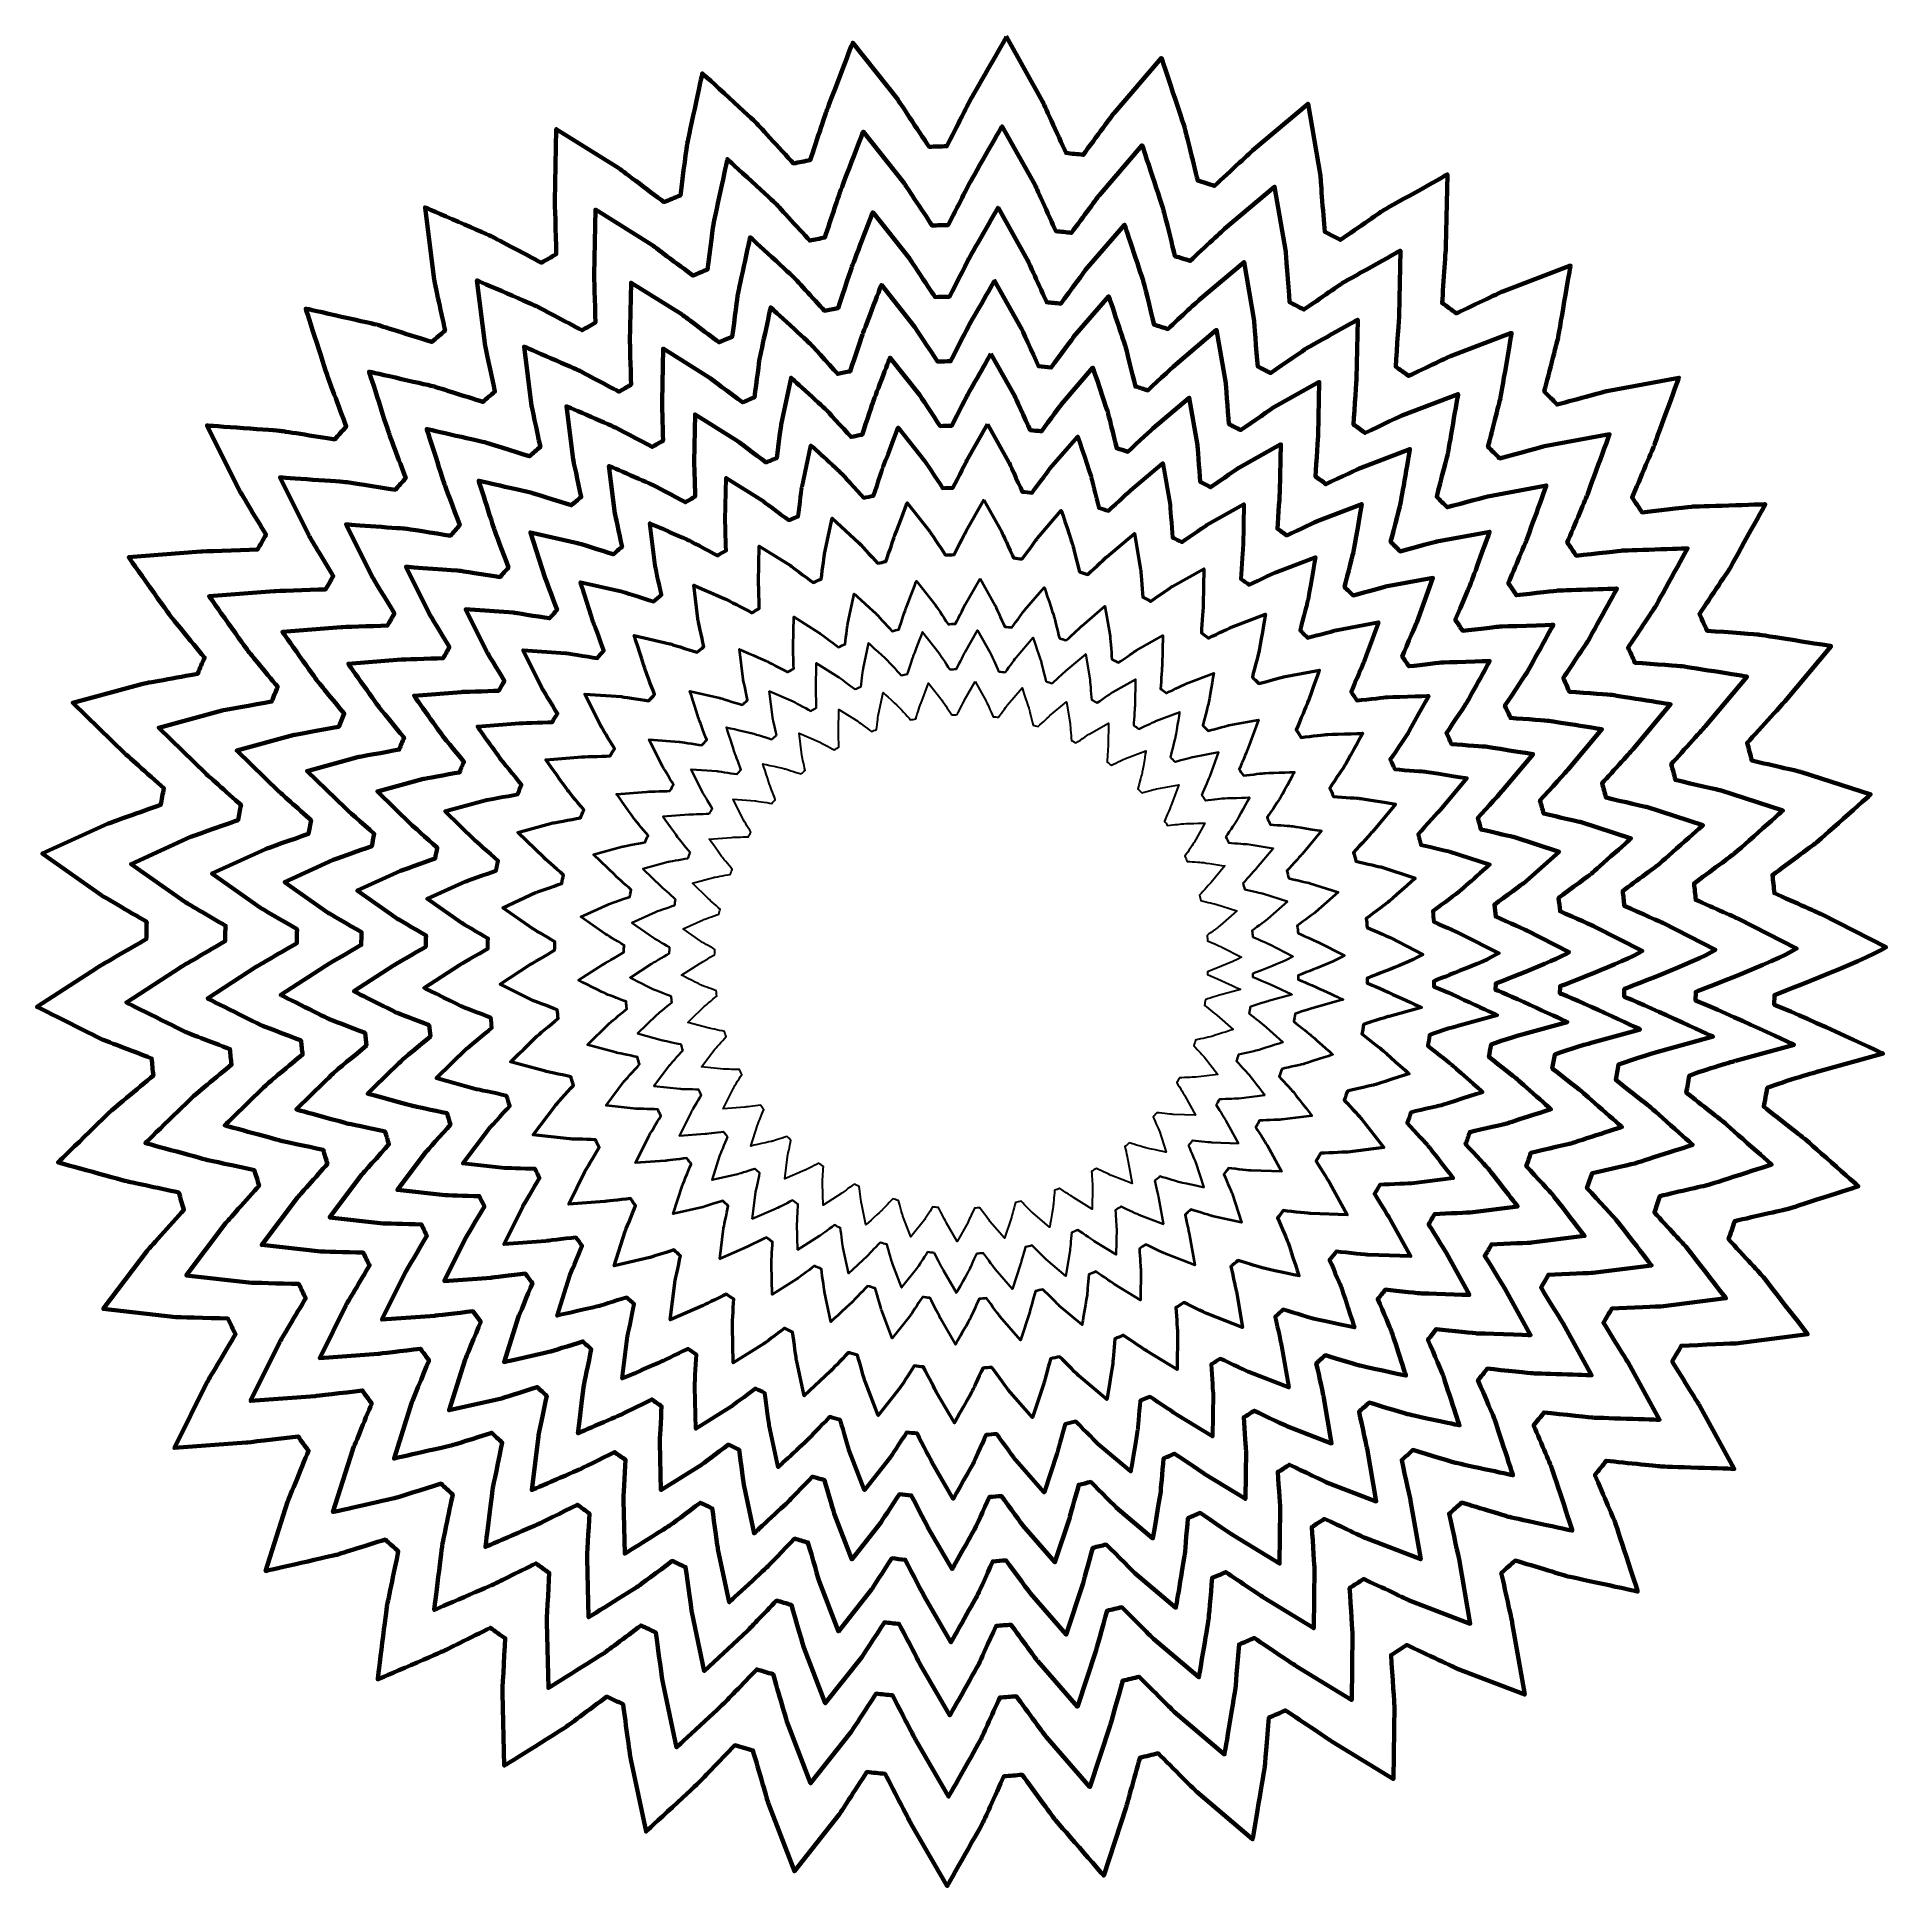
# Model space of a CAD drawing. Header units: centimetres. Extents: x -7.1 to 7.1, y -7.1 to 7.1.
import ezdxf

# ---------------------------------------------------------------- set-up
doc = ezdxf.new("R2010")
doc.units = ezdxf.units.CM
doc.header["$MEASUREMENT"] = 0
doc.layers.add('Layer 1', color=7, linetype='Continuous')

msp = doc.modelspace()

# ---------------------------------------------------------------- linework, layer by layer
at = {"layer": 'Layer 1', "color": 118, "lineweight": 100}
msp.add_open_spline([(0.33322, 7.11599), (0.33322, 7.11599), (0.05854, 6.63624), (0.05855, 6.63623), (0.05855, 6.63623), (0.05855, 6.63623), (-0.05243, 6.4182), (-0.12458, 6.27734), (-0.12458, 6.27734), (-0.16978, 6.27653), (-0.2151, 6.27543), (-0.26008, 6.27367), (-0.26008, 6.27367), (-0.34037, 6.39496), (-0.49812, 6.63257), (-0.49812, 6.63257), (-0.49812, 6.63257), (-0.49812, 6.63257), (-0.84604, 7.07204), (-0.84604, 7.07204), (-0.84604, 7.07204), (-0.84604, 7.07204), (-1.04379, 6.55565), (-1.0438, 6.55566), (-1.0438, 6.55566), (-1.0438, 6.55566), (-1.12228, 6.32174), (-1.17197, 6.17111), (-1.17197, 6.17111), (-1.21458, 6.16312), (-1.25786, 6.15433), (-1.30016, 6.14548), (-1.30016, 6.14548), (-1.39638, 6.2506), (-1.58949, 6.46042), (-1.58949, 6.46042), (-1.58949, 6.46042), (-1.58949, 6.46042), (-1.99965, 6.83764), (-1.99967, 6.83764), (-1.99967, 6.83764), (-1.99967, 6.83764), (-2.11686, 6.29195), (-2.11686, 6.29197), (-2.11686, 6.29197), (-2.11686, 6.29197), (-2.1481, 6.05673), (-2.16812, 5.9001), (-2.16812, 5.9001), (-2.21058, 5.88453), (-2.25062, 5.86529), (-2.29265, 5.84883), (-2.29265, 5.84883), (-2.4095, 5.93582), (-2.64056, 6.10886), (-2.64056, 6.10885), (-2.64056, 6.10885), (-2.64056, 6.10885), (-3.12031, 6.40917), (-3.12031, 6.40917), (-3.12031, 6.40917), (-3.12031, 6.40917), (-3.1313, 5.85616), (-3.1313, 5.85616), (-3.1313, 5.85616), (-3.1313, 5.85616), (-3.12425, 5.6075), (-3.12031, 5.44964), (-3.12031, 5.44964), (-3.15854, 5.4277), (-3.19613, 5.40644), (-3.23385, 5.38373), (-3.23385, 5.38373), (-3.35888, 5.44998), (-3.61473, 5.58515), (-3.61473, 5.58515), (-3.61473, 5.58515), (-3.61473, 5.58515), (-4.12745, 5.80854), (-4.12745, 5.80856), (-4.12745, 5.80856), (-4.12745, 5.80856), (-4.05786, 5.25189), (-4.05786, 5.25189), (-4.05786, 5.25189), (-4.05786, 5.25189), (-4.00626, 5.01668), (-3.97363, 4.86368), (-3.97363, 4.86368), (-4.00867, 4.83498), (-4.04178, 4.80524), (-4.07617, 4.77579), (-4.07617, 4.77579), (-4.21364, 4.81874), (-4.49367, 4.90764), (-4.49367, 4.90763), (-4.49367, 4.90763), (-4.49367, 4.90763), (-5.04302, 5.03216), (-5.04301, 5.03216), (-5.04301, 5.03216), (-5.04301, 5.03216), (-4.87455, 4.50844), (-4.87455, 4.50845), (-4.87455, 4.50845), (-4.87455, 4.50845), (-4.78705, 4.27488), (-4.73172, 4.12757), (-4.73172, 4.12757), (-4.76063, 4.09437), (-4.79141, 4.06249), (-4.81961, 4.02868), (-4.81961, 4.02868), (-4.96343, 4.05086), (-5.24078, 4.0946), (-5.24078, 4.09461), (-5.24078, 4.09461), (-5.24078, 4.09461), (-5.80111, 4.13489), (-5.8011, 4.13489), (-5.8011, 4.13489), (-5.8011, 4.13489), (-5.55206, 3.63682), (-5.55206, 3.63682), (-5.55206, 3.63682), (-5.55206, 3.63682), (-5.42796, 3.42997), (-5.34697, 3.29622), (-5.34697, 3.29622), (-5.36983, 3.25907), (-5.39079, 3.22035), (-5.4129, 3.1827), (-5.4129, 3.1827), (-5.55838, 3.17812), (-5.8487, 3.16805), (-5.8487, 3.16805), (-5.8487, 3.16805), (-5.8487, 3.16805), (-6.4017, 3.1241), (-6.4017, 3.1241), (-6.4017, 3.1241), (-6.4017, 3.1241), (-6.07575, 2.66632), (-6.07576, 2.66631), (-6.07576, 2.66631), (-6.07576, 2.66631), (-5.92081, 2.47628), (-5.8194, 2.35502), (-5.8194, 2.35502), (-5.83605, 2.31366), (-5.85489, 2.27229), (-5.87067, 2.2305), (-5.87067, 2.2305), (-6.014, 2.2038), (-6.29184, 2.15359), (-6.29184, 2.15359), (-6.29184, 2.15359), (-6.29184, 2.15359), (-6.83019, 2.0071), (-6.83019, 2.0071), (-6.83019, 2.0071), (-6.83019, 2.0071), (-6.431, 1.61891), (-6.431, 1.61891), (-6.431, 1.61891), (-6.431, 1.61891), (-6.25039, 1.45708), (-6.1307, 1.35156), (-6.1307, 1.35156), (-6.1399, 1.30909), (-6.148, 1.26617), (-6.15633, 1.22339), (-6.15633, 1.22339), (-6.2911, 1.17584), (-6.55918, 1.08056), (-6.55918, 1.08056), (-6.55918, 1.08056), (-6.55918, 1.08056), (-7.06457, 0.84983), (-7.06457, 0.84983), (-7.06457, 0.84983), (-7.06457, 0.84983), (-6.60678, 0.52755), (-6.60678, 0.52755), (-6.60678, 0.52755), (-6.60678, 0.52755), (-6.39825, 0.40525), (-6.26254, 0.32613), (-6.26254, 0.32613), (-6.26463, 0.28248), (-6.26501, 0.23817), (-6.2662, 0.19429), (-6.2662, 0.19429), (-6.39049, 0.12149), (-6.64341, -0.02545), (-6.64342, -0.02545), (-6.64342, -0.02545), (-6.64342, -0.02545), (-7.10486, -0.32576), (-7.10486, -0.32576), (-7.10486, -0.32576), (-7.10486, -0.32576), (-6.59947, -0.57845), (-6.59948, -0.57845), (-6.59948, -0.57845), (-6.59948, -0.57845), (-6.37363, -0.66363), (-6.22592, -0.72128), (-6.22592, -0.72128), (-6.22075, -0.76501), (-6.21735, -0.80968), (-6.21127, -0.85312), (-6.21127, -0.85312), (-6.3234, -0.94493), (-6.54088, -1.12779), (-6.54089, -1.1278), (-6.54089, -1.1278), (-6.54089, -1.1278), (-6.94374, -1.51965), (-6.94373, -1.51966), (-6.94373, -1.51966), (-6.94373, -1.51966), (-6.40905, -1.66616), (-6.40905, -1.66615), (-6.40905, -1.66615), (-6.40905, -1.66615), (-6.17297, -1.71576), (-6.01718, -1.75038), (-6.01718, -1.75038), (-6.00418, -1.79442), (-5.99083, -1.83859), (-5.97689, -1.88222), (-5.97689, -1.88222), (-6.07289, -1.98975), (-6.25889, -2.19719), (-6.25889, -2.19719), (-6.25889, -2.19719), (-6.25889, -2.19719), (-6.59582, -2.64397), (-6.59582, -2.64397), (-6.59582, -2.64397), (-6.59582, -2.64397), (-6.03915, -2.70624), (-6.03915, -2.70624), (-6.03915, -2.70624), (-6.03915, -2.70624), (-5.79771, -2.71279), (-5.63996, -2.71722), (-5.63996, -2.71722), (-5.6204, -2.75732), (-5.60176, -2.79847), (-5.58136, -2.83808), (-5.58136, -2.83808), (-5.65689, -2.96385), (-5.8011, -3.20796), (-5.8011, -3.20798), (-5.8011, -3.20798), (-5.8011, -3.20798), (-6.05013, -3.70971), (-6.05013, -3.70971), (-6.05013, -3.70971), (-6.05013, -3.70971), (-5.5008, -3.66942), (-5.5008, -3.66942), (-5.5008, -3.66942), (-5.5008, -3.66942), (-5.26007, -3.64134), (-5.10161, -3.62182), (-5.10161, -3.62182), (-5.07501, -3.65892), (-5.04843, -3.69519), (-5.02104, -3.73169), (-5.02104, -3.73169), (-5.07614, -3.86597), (-5.18218, -4.12355), (-5.18218, -4.12355), (-5.18218, -4.12355), (-5.18218, -4.12355), (-5.35064, -4.65458), (-5.35064, -4.65458), (-5.35064, -4.65458), (-5.35064, -4.65458), (-4.80497, -4.53006), (-4.80495, -4.53006), (-4.80495, -4.53006), (-4.80495, -4.53006), (-4.5828, -4.46087), (-4.43141, -4.41286), (-4.43141, -4.41286), (-4.3996, -4.44456), (-4.365, -4.4734), (-4.33252, -4.50441), (-4.33252, -4.50441), (-4.36253, -4.64818), (-4.42041, -4.92557), (-4.42041, -4.92557), (-4.42041, -4.92557), (-4.42041, -4.92557), (-4.48999, -5.48589), (-4.49, -5.48589), (-4.49, -5.48589), (-4.49, -5.48589), (-3.98094, -5.26617), (-3.98094, -5.26615), (-3.98094, -5.26615), (-3.98094, -5.26615), (-3.76992, -5.16118), (-3.6257, -5.09036), (-3.6257, -5.09036), (-3.58791, -5.11714), (-3.55057, -5.14498), (-3.51216, -5.17094), (-3.51216, -5.17094), (-3.52039, -5.31876), (-3.53413, -5.5921), (-3.53413, -5.5921), (-3.53413, -5.5921), (-3.53413, -5.5921), (-3.51948, -6.14877), (-3.51948, -6.14877), (-3.51948, -6.14877), (-3.51948, -6.14877), (-3.04704, -5.85213), (-3.04704, -5.85212), (-3.04704, -5.85212), (-3.04704, -5.85212), (-2.85862, -5.71253), (-2.7321, -5.61773), (-2.7321, -5.61773), (-2.69097, -5.63763), (-2.64921, -5.65732), (-2.60757, -5.67633), (-2.60757, -5.67633), (-2.58819, -5.8245), (-2.54897, -6.10116), (-2.54897, -6.10116), (-2.54897, -6.10116), (-2.54897, -6.10116), (-2.43178, -6.65417), (-2.43178, -6.65417), (-2.43178, -6.65417), (-2.43178, -6.65417), (-2.02529, -6.27695), (-2.02527, -6.27695), (-2.02527, -6.27695), (-2.02527, -6.27695), (-1.86262, -6.10582), (-1.75061, -5.9913), (-1.75061, -5.9913), (-1.70418, -6.00472), (-1.6583, -6.01921), (-1.61143, -6.03158), (-1.61143, -6.03158), (-1.56958, -6.17482), (-1.49425, -6.43443), (-1.49424, -6.43443), (-1.49424, -6.43443), (-1.49424, -6.43443), (-1.29282, -6.95814), (-1.29282, -6.95814), (-1.29282, -6.95814), (-1.29282, -6.95814), (-0.94857, -6.52232), (-0.94857, -6.52232), (-0.94857, -6.52232), (-0.94857, -6.52232), (-0.82283, -6.32794), (-0.73616, -6.19638), (-0.73616, -6.19638), (-0.68975, -6.20174), (-0.64371, -6.20668), (-0.59699, -6.21103), (-0.59699, -6.21103), (-0.52883, -6.34333), (-0.39923, -6.5919), (-0.39923, -6.59191), (-0.39923, -6.59191), (-0.39923, -6.59191), (-0.1209, -7.07166), (-0.1209, -7.07166), (-0.1209, -7.07166), (-0.1209, -7.07166), (0.15378, -6.58457), (0.15377, -6.58457), (0.15377, -6.58457), (0.15377, -6.58457), (0.24901, -6.37428), (0.31491, -6.22934), (0.31491, -6.22934), (0.36206, -6.22692), (0.40722, -6.22181), (0.45409, -6.21835), (0.45409, -6.21835), (0.54182, -6.33846), (0.70678, -6.56261), (0.70678, -6.56261), (0.70678, -6.56261), (0.70678, -6.56261), (1.08033, -6.99108), (1.08033, -6.99109), (1.08033, -6.99109), (1.08033, -6.99109), (1.25245, -6.46738), (1.25245, -6.46738), (1.25245, -6.46738), (1.25245, -6.46738), (1.31578, -6.24068), (1.35866, -6.0865), (1.35866, -6.0865), (1.40507, -6.07613), (1.45182, -6.06495), (1.49783, -6.05355), (1.49783, -6.05355), (1.60388, -6.15922), (1.79448, -6.3502), (1.79447, -6.35019), (1.79447, -6.35019), (1.79447, -6.35019), (2.22296, -6.71276), (2.22296, -6.71276), (2.22296, -6.71276), (2.22296, -6.71276), (2.31451, -6.16342), (2.31452, -6.16342), (2.31452, -6.16342), (2.31452, -6.16342), (2.33462, -5.93631), (2.34748, -5.77888), (2.34748, -5.77888), (2.39055, -5.76133), (2.43308, -5.74243), (2.47567, -5.72395), (2.47567, -5.72395), (2.59947, -5.80762), (2.83091, -5.962), (2.83091, -5.962), (2.83091, -5.962), (2.83091, -5.962), (3.30334, -6.25131), (3.30334, -6.25131), (3.30334, -6.25131), (3.30334, -6.25131), (3.31068, -5.68732), (3.31068, -5.68732), (3.31068, -5.68732), (3.31068, -5.68732), (3.29624, -5.45888), (3.28504, -5.29912), (3.28504, -5.29912), (3.32591, -5.27373), (3.36567, -5.2485), (3.40589, -5.22221), (3.40589, -5.22221), (3.54231, -5.28687), (3.78678, -5.40167), (3.78677, -5.40167), (3.78677, -5.40167), (3.78677, -5.40167), (4.31048, -5.60309), (4.31048, -5.60309), (4.31048, -5.60309), (4.31048, -5.60309), (4.21526, -5.05376), (4.21526, -5.05376), (4.21526, -5.05376), (4.21526, -5.05376), (4.16596, -4.82667), (4.13103, -4.66922), (4.13103, -4.66922), (4.16673, -4.63767), (4.20226, -4.60634), (4.23723, -4.574), (4.23723, -4.574), (4.37951, -4.61679), (4.63642, -4.69485), (4.63641, -4.69485), (4.63641, -4.69485), (4.63641, -4.69485), (5.17843, -4.81206), (5.17843, -4.81205), (5.17843, -4.81205), (5.17843, -4.81205), (5.00265, -4.27736), (5.00264, -4.27737), (5.00264, -4.27737), (5.00264, -4.27737), (4.91159, -4.06525), (4.84884, -3.91845), (4.84884, -3.91845), (4.87849, -3.88191), (4.90789, -3.8458), (4.93673, -3.8086), (4.93673, -3.8086), (5.08521, -3.82478), (5.35789, -3.85253), (5.35789, -3.85255), (5.35789, -3.85255), (5.35789, -3.85255), (5.91821, -3.87085), (5.91822, -3.87085), (5.91822, -3.87085), (5.91822, -3.87085), (5.65087, -3.38377), (5.65087, -3.38377), (5.65087, -3.38377), (5.65087, -3.38377), (5.52655, -3.18353), (5.44211, -3.04684), (5.44211, -3.04684), (5.46499, -3.00629), (5.48971, -2.96707), (5.5117, -2.92598), (5.5117, -2.92598), (5.65954, -2.91971), (5.9292, -2.90767), (5.9292, -2.90766), (5.9292, -2.90766), (5.9292, -2.90766), (6.4822, -2.83808), (6.4822, -2.83808), (6.4822, -2.83808), (6.4822, -2.83808), (6.13795, -2.39495), (6.13796, -2.39494), (6.13796, -2.39494), (6.13796, -2.39494), (5.98222, -2.22694), (5.87428, -2.10929), (5.87428, -2.10929), (5.89082, -2.06361), (5.90638, -2.01627), (5.92188, -1.97011), (5.92188, -1.97011), (6.06845, -1.93584), (6.33571, -1.87489), (6.33571, -1.8749), (6.33571, -1.8749), (6.33571, -1.8749), (6.87041, -1.70278), (6.87041, -1.70277), (6.87041, -1.70277), (6.87041, -1.70277), (6.45657, -1.33655), (6.45657, -1.33654), (6.45657, -1.33654), (6.45657, -1.33654), (6.27077, -1.19133), (6.14527, -1.09116), (6.14527, -1.09116), (6.15384, -1.04347), (6.16345, -0.9964), (6.17091, -0.94834), (6.17091, -0.94834), (6.30765, -0.89292), (6.56277, -0.82226), (6.56278, -0.82226), (6.56278, -0.82226), (6.56278, -0.82226), (7.06085, -0.68465), (7.06085, -0.68465), (7.06085, -0.68465), (7.06085, -0.68465), (6.36401, -0.35944), (6.22478, -0.30966), (6.22478, -0.30966), (6.22478, -0.30966), (6.22585, -0.23786), (6.22585, -0.23786), (6.22585, -0.23786), (6.19517, -0.24353), (6.89836, 0.01567), (7.08281, 0.13202), (7.08281, 0.13202), (7.08281, 0.13202), (6.58841, 0.38472), (6.58841, 0.38472), (6.58841, 0.38472), (6.58841, 0.38472), (6.37274, 0.48034), (6.22585, 0.54586), (6.22585, 0.54586), (6.22195, 0.59263), (6.21611, 0.63855), (6.2112, 0.68503), (6.2112, 0.68503), (6.32944, 0.77305), (6.54812, 0.93406), (6.54813, 0.93406), (6.54813, 0.93406), (6.54813, 0.93406), (6.96563, 1.30394), (6.96562, 1.30394), (6.96562, 1.30394), (6.96562, 1.30394), (6.4346, 1.47607), (6.4346, 1.47607), (6.4346, 1.47607), (6.4346, 1.47607), (6.20805, 1.5283), (6.05372, 1.56396), (6.05372, 1.56396), (6.04218, 1.60948), (6.02964, 1.65435), (6.0171, 1.69946), (6.0171, 1.69946), (6.11767, 1.80961), (6.30641, 2.01808), (6.30641, 2.01808), (6.30641, 2.01808), (6.30641, 2.01808), (6.66166, 2.4429), (6.66166, 2.4429), (6.66166, 2.4429), (6.66166, 2.4429), (6.10498, 2.53079), (6.10499, 2.53079), (6.10499, 2.53079), (6.10499, 2.53079), (5.86873, 2.54835), (5.70946, 2.56009), (5.70946, 2.56009), (5.69028, 2.60321), (5.67099, 2.64568), (5.65086, 2.68828), (5.65086, 2.68828), (5.73286, 2.81182), (5.88525, 3.03986), (5.88525, 3.03986), (5.88525, 3.03986), (5.88525, 3.03986), (6.15627, 3.5306), (6.15626, 3.53059), (6.15626, 3.53059), (6.15626, 3.53059), (5.59961, 3.5123), (5.59959, 3.51228), (5.59959, 3.51228), (5.59959, 3.51228), (5.36778, 3.48606), (5.21139, 3.46833), (5.21139, 3.46833), (5.18611, 3.50655), (5.16058, 3.54424), (5.13448, 3.58187), (5.13448, 3.58187), (5.19187, 3.71726), (5.30296, 3.98105), (5.30296, 3.98105), (5.30296, 3.98105), (5.30296, 3.98105), (5.49339, 4.50109), (5.4934, 4.50109), (5.4934, 4.50109), (5.4934, 4.50109), (4.94039, 4.39855), (4.94039, 4.39855), (4.94039, 4.39855), (4.94039, 4.39855), (4.71384, 4.33746), (4.55951, 4.29601), (4.55951, 4.29601), (4.52767, 4.33004), (4.49321, 4.36157), (4.46062, 4.39489), (4.46062, 4.39489), (4.49695, 4.53707), (4.56683, 4.80873), (4.56683, 4.80873), (4.56683, 4.80873), (4.56683, 4.80873), (4.66204, 5.36174), (4.66205, 5.36173), (4.66205, 5.36173), (4.66205, 5.36173), (4.14201, 5.16398), (4.14201, 5.16398), (4.14201, 5.16398), (4.14201, 5.16398), (3.92843, 5.06337), (3.78676, 4.9955), (3.78676, 4.9955), (3.75086, 5.02297), (3.71341, 5.04937), (3.6769, 5.07608), (3.6769, 5.07608), (3.68672, 5.22339), (3.70619, 5.50823), (3.7062, 5.50822), (3.7062, 5.50822), (3.7062, 5.50822), (3.71718, 6.06123), (3.71718, 6.06123), (3.71718, 6.06123), (3.71718, 6.06123), (3.22644, 5.78657), (3.22644, 5.78655), (3.22644, 5.78655), (3.22644, 5.78655), (3.02725, 5.64823), (2.89684, 5.5595), (2.89684, 5.5595), (2.85696, 5.5805), (2.81638, 5.60158), (2.77597, 5.62175), (2.77597, 5.62175), (2.76364, 5.76652), (2.74302, 6.05024), (2.74302, 6.05023), (2.74302, 6.05023), (2.74302, 6.05023), (2.6478, 6.60324), (2.6478, 6.60324), (2.6478, 6.60324), (2.6478, 6.60324), (2.22298, 6.24434), (2.22298, 6.24434), (2.22298, 6.24434), (2.22298, 6.24434), (2.047, 6.08206), (1.93, 5.97333), (1.93, 5.97333), (1.88734, 5.98725), (1.84488, 6.00059), (1.80183, 6.01362), (1.80183, 6.01362), (1.7679, 6.15309), (1.69927, 6.42745), (1.69929, 6.42745), (1.69929, 6.42745), (1.69929, 6.42745), (1.5235, 6.95483), (1.5235, 6.95482), (1.5235, 6.95482), (1.5235, 6.95482), (1.15727, 6.53), (1.15727, 6.53), (1.15727, 6.53), (1.15727, 6.53), (1.01564, 6.33885), (0.92288, 6.21138), (0.92288, 6.21138), (0.87957, 6.21787), (0.83462, 6.22044), (0.79104, 6.22603), (0.79104, 6.22603), (0.73077, 6.35787), (0.61158, 6.62157), (0.61158, 6.62156), (0.61158, 6.62156), (0.61158, 6.62156), (0.33325, 7.11597), (0.33325, 7.11597), (0.33325, 7.11597), (0.33325, 7.11597), (0.33322, 7.11599), (0.33322, 7.11599)], degree=3, knots=[0, 0, 0, 0, 0.00526316, 0.00526316, 0.00526316, 0.00526316, 0.01052632, 0.01052632, 0.01052632, 0.01052632, 0.01578947, 0.01578947, 0.01578947, 0.01578947, 0.02105263, 0.02105263, 0.02105263, 0.02105263, 0.02631579, 0.02631579, 0.02631579, 0.02631579, 0.03157895, 0.03157895, 0.03157895, 0.03157895, 0.03684211, 0.03684211, 0.03684211, 0.03684211, 0.04210526, 0.04210526, 0.04210526, 0.04210526, 0.04736842, 0.04736842, 0.04736842, 0.04736842, 0.05263158, 0.05263158, 0.05263158, 0.05263158, 0.05789474, 0.05789474, 0.05789474, 0.05789474, 0.06315789, 0.06315789, 0.06315789, 0.06315789, 0.06842105, 0.06842105, 0.06842105, 0.06842105, 0.07368421, 0.07368421, 0.07368421, 0.07368421, 0.07894737, 0.07894737, 0.07894737, 0.07894737, 0.08421053, 0.08421053, 0.08421053, 0.08421053, 0.08947368, 0.08947368, 0.08947368, 0.08947368, 0.09473684, 0.09473684, 0.09473684, 0.09473684, 0.1, 0.1, 0.1, 0.1, 0.10526316, 0.10526316, 0.10526316, 0.10526316, 0.11052632, 0.11052632, 0.11052632, 0.11052632, 0.11578947, 0.11578947, 0.11578947, 0.11578947, 0.12105263, 0.12105263, 0.12105263, 0.12105263, 0.12631579, 0.12631579, 0.12631579, 0.12631579, 0.13157895, 0.13157895, 0.13157895, 0.13157895, 0.13684211, 0.13684211, 0.13684211, 0.13684211, 0.14210526, 0.14210526, 0.14210526, 0.14210526, 0.14736842, 0.14736842, 0.14736842, 0.14736842, 0.15263158, 0.15263158, 0.15263158, 0.15263158, 0.15789474, 0.15789474, 0.15789474, 0.15789474, 0.16315789, 0.16315789, 0.16315789, 0.16315789, 0.16842105, 0.16842105, 0.16842105, 0.16842105, 0.17368421, 0.17368421, 0.17368421, 0.17368421, 0.17894737, 0.17894737, 0.17894737, 0.17894737, 0.18421053, 0.18421053, 0.18421053, 0.18421053, 0.18947368, 0.18947368, 0.18947368, 0.18947368, 0.19473684, 0.19473684, 0.19473684, 0.19473684, 0.2, 0.2, 0.2, 0.2, 0.20526316, 0.20526316, 0.20526316, 0.20526316, 0.21052632, 0.21052632, 0.21052632, 0.21052632, 0.21578947, 0.21578947, 0.21578947, 0.21578947, 0.22105263, 0.22105263, 0.22105263, 0.22105263, 0.22631579, 0.22631579, 0.22631579, 0.22631579, 0.23157895, 0.23157895, 0.23157895, 0.23157895, 0.23684211, 0.23684211, 0.23684211, 0.23684211, 0.24210526, 0.24210526, 0.24210526, 0.24210526, 0.24736842, 0.24736842, 0.24736842, 0.24736842, 0.25263158, 0.25263158, 0.25263158, 0.25263158, 0.25789474, 0.25789474, 0.25789474, 0.25789474, 0.26315789, 0.26315789, 0.26315789, 0.26315789, 0.26842105, 0.26842105, 0.26842105, 0.26842105, 0.27368421, 0.27368421, 0.27368421, 0.27368421, 0.27894737, 0.27894737, 0.27894737, 0.27894737, 0.28421053, 0.28421053, 0.28421053, 0.28421053, 0.28947368, 0.28947368, 0.28947368, 0.28947368, 0.29473684, 0.29473684, 0.29473684, 0.29473684, 0.3, 0.3, 0.3, 0.3, 0.30526316, 0.30526316, 0.30526316, 0.30526316, 0.31052632, 0.31052632, 0.31052632, 0.31052632, 0.31578947, 0.31578947, 0.31578947, 0.31578947, 0.32105263, 0.32105263, 0.32105263, 0.32105263, 0.32631579, 0.32631579, 0.32631579, 0.32631579, 0.33157895, 0.33157895, 0.33157895, 0.33157895, 0.33684211, 0.33684211, 0.33684211, 0.33684211, 0.34210526, 0.34210526, 0.34210526, 0.34210526, 0.34736842, 0.34736842, 0.34736842, 0.34736842, 0.35263158, 0.35263158, 0.35263158, 0.35263158, 0.35789474, 0.35789474, 0.35789474, 0.35789474, 0.36315789, 0.36315789, 0.36315789, 0.36315789, 0.36842105, 0.36842105, 0.36842105, 0.36842105, 0.37368421, 0.37368421, 0.37368421, 0.37368421, 0.37894737, 0.37894737, 0.37894737, 0.37894737, 0.38421053, 0.38421053, 0.38421053, 0.38421053, 0.38947368, 0.38947368, 0.38947368, 0.38947368, 0.39473684, 0.39473684, 0.39473684, 0.39473684, 0.4, 0.4, 0.4, 0.4, 0.40526316, 0.40526316, 0.40526316, 0.40526316, 0.41052632, 0.41052632, 0.41052632, 0.41052632, 0.41578947, 0.41578947, 0.41578947, 0.41578947, 0.42105263, 0.42105263, 0.42105263, 0.42105263, 0.42631579, 0.42631579, 0.42631579, 0.42631579, 0.43157895, 0.43157895, 0.43157895, 0.43157895, 0.43684211, 0.43684211, 0.43684211, 0.43684211, 0.44210526, 0.44210526, 0.44210526, 0.44210526, 0.44736842, 0.44736842, 0.44736842, 0.44736842, 0.45263158, 0.45263158, 0.45263158, 0.45263158, 0.45789474, 0.45789474, 0.45789474, 0.45789474, 0.46315789, 0.46315789, 0.46315789, 0.46315789, 0.46842105, 0.46842105, 0.46842105, 0.46842105, 0.47368421, 0.47368421, 0.47368421, 0.47368421, 0.47894737, 0.47894737, 0.47894737, 0.47894737, 0.48421053, 0.48421053, 0.48421053, 0.48421053, 0.48947368, 0.48947368, 0.48947368, 0.48947368, 0.49473684, 0.49473684, 0.49473684, 0.49473684, 0.5, 0.5, 0.5, 0.5, 0.50526316, 0.50526316, 0.50526316, 0.50526316, 0.51052632, 0.51052632, 0.51052632, 0.51052632, 0.51578947, 0.51578947, 0.51578947, 0.51578947, 0.52105263, 0.52105263, 0.52105263, 0.52105263, 0.52631579, 0.52631579, 0.52631579, 0.52631579, 0.53157895, 0.53157895, 0.53157895, 0.53157895, 0.53684211, 0.53684211, 0.53684211, 0.53684211, 0.54210526, 0.54210526, 0.54210526, 0.54210526, 0.54736842, 0.54736842, 0.54736842, 0.54736842, 0.55263158, 0.55263158, 0.55263158, 0.55263158, 0.55789474, 0.55789474, 0.55789474, 0.55789474, 0.56315789, 0.56315789, 0.56315789, 0.56315789, 0.56842105, 0.56842105, 0.56842105, 0.56842105, 0.57368421, 0.57368421, 0.57368421, 0.57368421, 0.57894737, 0.57894737, 0.57894737, 0.57894737, 0.58421053, 0.58421053, 0.58421053, 0.58421053, 0.58947368, 0.58947368, 0.58947368, 0.58947368, 0.59473684, 0.59473684, 0.59473684, 0.59473684, 0.6, 0.6, 0.6, 0.6, 0.60526316, 0.60526316, 0.60526316, 0.60526316, 0.61052632, 0.61052632, 0.61052632, 0.61052632, 0.61578947, 0.61578947, 0.61578947, 0.61578947, 0.62105263, 0.62105263, 0.62105263, 0.62105263, 0.62631579, 0.62631579, 0.62631579, 0.62631579, 0.63157895, 0.63157895, 0.63157895, 0.63157895, 0.63684211, 0.63684211, 0.63684211, 0.63684211, 0.64210526, 0.64210526, 0.64210526, 0.64210526, 0.64736842, 0.64736842, 0.64736842, 0.64736842, 0.65263158, 0.65263158, 0.65263158, 0.65263158, 0.65789474, 0.65789474, 0.65789474, 0.65789474, 0.66315789, 0.66315789, 0.66315789, 0.66315789, 0.66842105, 0.66842105, 0.66842105, 0.66842105, 0.67368421, 0.67368421, 0.67368421, 0.67368421, 0.67894737, 0.67894737, 0.67894737, 0.67894737, 0.68421053, 0.68421053, 0.68421053, 0.68421053, 0.68947368, 0.68947368, 0.68947368, 0.68947368, 0.69473684, 0.69473684, 0.69473684, 0.69473684, 0.7, 0.7, 0.7, 0.7, 0.70526316, 0.70526316, 0.70526316, 0.70526316, 0.71052632, 0.71052632, 0.71052632, 0.71052632, 0.71578947, 0.71578947, 0.71578947, 0.71578947, 0.72105263, 0.72105263, 0.72105263, 0.72105263, 0.72631579, 0.72631579, 0.72631579, 0.72631579, 0.73157895, 0.73157895, 0.73157895, 0.73157895, 0.73684211, 0.73684211, 0.73684211, 0.73684211, 0.74210526, 0.74210526, 0.74210526, 0.74210526, 0.74736842, 0.74736842, 0.74736842, 0.74736842, 0.75263158, 0.75263158, 0.75263158, 0.75263158, 0.75789474, 0.75789474, 0.75789474, 0.75789474, 0.76315789, 0.76315789, 0.76315789, 0.76315789, 0.76842105, 0.76842105, 0.76842105, 0.76842105, 0.77368421, 0.77368421, 0.77368421, 0.77368421, 0.77894737, 0.77894737, 0.77894737, 0.77894737, 0.78421053, 0.78421053, 0.78421053, 0.78421053, 0.78947368, 0.78947368, 0.78947368, 0.78947368, 0.79473684, 0.79473684, 0.79473684, 0.79473684, 0.8, 0.8, 0.8, 0.8, 0.80526316, 0.80526316, 0.80526316, 0.80526316, 0.81052632, 0.81052632, 0.81052632, 0.81052632, 0.81578947, 0.81578947, 0.81578947, 0.81578947, 0.82105263, 0.82105263, 0.82105263, 0.82105263, 0.82631579, 0.82631579, 0.82631579, 0.82631579, 0.83157895, 0.83157895, 0.83157895, 0.83157895, 0.83684211, 0.83684211, 0.83684211, 0.83684211, 0.84210526, 0.84210526, 0.84210526, 0.84210526, 0.84736842, 0.84736842, 0.84736842, 0.84736842, 0.85263158, 0.85263158, 0.85263158, 0.85263158, 0.85789474, 0.85789474, 0.85789474, 0.85789474, 0.86315789, 0.86315789, 0.86315789, 0.86315789, 0.86842105, 0.86842105, 0.86842105, 0.86842105, 0.87368421, 0.87368421, 0.87368421, 0.87368421, 0.87894737, 0.87894737, 0.87894737, 0.87894737, 0.88421053, 0.88421053, 0.88421053, 0.88421053, 0.88947368, 0.88947368, 0.88947368, 0.88947368, 0.89473684, 0.89473684, 0.89473684, 0.89473684, 0.9, 0.9, 0.9, 0.9, 0.90526316, 0.90526316, 0.90526316, 0.90526316, 0.91052632, 0.91052632, 0.91052632, 0.91052632, 0.91578947, 0.91578947, 0.91578947, 0.91578947, 0.92105263, 0.92105263, 0.92105263, 0.92105263, 0.92631579, 0.92631579, 0.92631579, 0.92631579, 0.93157895, 0.93157895, 0.93157895, 0.93157895, 0.93684211, 0.93684211, 0.93684211, 0.93684211, 0.94210526, 0.94210526, 0.94210526, 0.94210526, 0.94736842, 0.94736842, 0.94736842, 0.94736842, 0.95263158, 0.95263158, 0.95263158, 0.95263158, 0.95789474, 0.95789474, 0.95789474, 0.95789474, 0.96315789, 0.96315789, 0.96315789, 0.96315789, 0.96842105, 0.96842105, 0.96842105, 0.96842105, 0.97368421, 0.97368421, 0.97368421, 0.97368421, 0.97894737, 0.97894737, 0.97894737, 0.97894737, 0.98421053, 0.98421053, 0.98421053, 0.98421053, 0.98947368, 0.98947368, 0.98947368, 0.98947368, 1, 1, 1, 1], dxfattribs=at)
at = {"layer": 'Layer 1', "color": 138, "lineweight": 90}
msp.add_open_spline([(0.29994, 6.43022), (0.29994, 6.43022), (0.05182, 5.99684), (0.05183, 5.99683), (0.05183, 5.99683), (0.05183, 5.99683), (-0.04842, 5.79989), (-0.11359, 5.67264), (-0.11359, 5.67264), (-0.15442, 5.6719), (-0.19536, 5.67091), (-0.23599, 5.66932), (-0.23599, 5.66932), (-0.30852, 5.77888), (-0.45102, 5.99352), (-0.45102, 5.99352), (-0.45102, 5.99352), (-0.45102, 5.99352), (-0.76531, 6.39051), (-0.76531, 6.39051), (-0.76531, 6.39051), (-0.76531, 6.39051), (-0.94394, 5.92405), (-0.94395, 5.92406), (-0.94395, 5.92406), (-0.94395, 5.92406), (-1.01485, 5.71275), (-1.05973, 5.57669), (-1.05973, 5.57669), (-1.09822, 5.56947), (-1.13732, 5.56153), (-1.17552, 5.55353), (-1.17552, 5.55353), (-1.26243, 5.64849), (-1.43688, 5.83803), (-1.43688, 5.83803), (-1.43688, 5.83803), (-1.43688, 5.83803), (-1.80739, 6.17879), (-1.8074, 6.17879), (-1.8074, 6.17879), (-1.8074, 6.17879), (-1.91326, 5.68585), (-1.91326, 5.68587), (-1.91326, 5.68587), (-1.91326, 5.68587), (-1.94148, 5.47336), (-1.95957, 5.33188), (-1.95957, 5.33188), (-1.99792, 5.31782), (-2.0341, 5.30044), (-2.07206, 5.28557), (-2.07206, 5.28557), (-2.17762, 5.36416), (-2.38634, 5.52046), (-2.38634, 5.52045), (-2.38634, 5.52045), (-2.38634, 5.52045), (-2.81971, 5.79174), (-2.81971, 5.79174), (-2.81971, 5.79174), (-2.81971, 5.79174), (-2.82964, 5.29219), (-2.82964, 5.29219), (-2.82964, 5.29219), (-2.82964, 5.29219), (-2.82327, 5.06757), (-2.81971, 4.92497), (-2.81971, 4.92497), (-2.85424, 4.90515), (-2.8882, 4.88596), (-2.92227, 4.86544), (-2.92227, 4.86544), (-3.03522, 4.92528), (-3.26633, 5.04738), (-3.26633, 5.04738), (-3.26633, 5.04738), (-3.26633, 5.04738), (-3.72948, 5.24919), (-3.72948, 5.2492), (-3.72948, 5.2492), (-3.72948, 5.2492), (-3.66662, 4.74634), (-3.66662, 4.74634), (-3.66662, 4.74634), (-3.66662, 4.74634), (-3.62001, 4.53388), (-3.59054, 4.39566), (-3.59054, 4.39566), (-3.6222, 4.36974), (-3.6521, 4.34286), (-3.68317, 4.31626), (-3.68317, 4.31626), (-3.80735, 4.35506), (-4.06031, 4.43536), (-4.06031, 4.43535), (-4.06031, 4.43535), (-4.06031, 4.43535), (-4.55655, 4.54784), (-4.55654, 4.54784), (-4.55654, 4.54784), (-4.55654, 4.54784), (-4.40436, 4.07474), (-4.40436, 4.07476), (-4.40436, 4.07476), (-4.40436, 4.07476), (-4.32532, 3.86378), (-4.27533, 3.73071), (-4.27533, 3.73071), (-4.30145, 3.70072), (-4.32925, 3.67193), (-4.35473, 3.64139), (-4.35473, 3.64139), (-4.48464, 3.66143), (-4.73518, 3.70094), (-4.73518, 3.70095), (-4.73518, 3.70095), (-4.73518, 3.70095), (-5.24135, 3.73734), (-5.24133, 3.73734), (-5.24133, 3.73734), (-5.24133, 3.73734), (-5.01637, 3.28741), (-5.01637, 3.28741), (-5.01637, 3.28741), (-5.01637, 3.28741), (-4.90427, 3.10056), (-4.83111, 2.97974), (-4.83111, 2.97974), (-4.85176, 2.94618), (-4.87069, 2.91121), (-4.89067, 2.87718), (-4.89067, 2.87718), (-5.02209, 2.87304), (-5.28434, 2.86395), (-5.28434, 2.86395), (-5.28434, 2.86395), (-5.28434, 2.86395), (-5.78388, 2.82426), (-5.78388, 2.82426), (-5.78388, 2.82426), (-5.78388, 2.82426), (-5.48944, 2.41073), (-5.48945, 2.41072), (-5.48945, 2.41072), (-5.48945, 2.41072), (-5.34948, 2.23906), (-5.25787, 2.12953), (-5.25787, 2.12953), (-5.27291, 2.09217), (-5.28992, 2.0548), (-5.30418, 2.01705), (-5.30418, 2.01705), (-5.43365, 1.99293), (-5.68463, 1.94757), (-5.68463, 1.94757), (-5.68463, 1.94757), (-5.68463, 1.94757), (-6.17093, 1.81525), (-6.17093, 1.81525), (-6.17093, 1.81525), (-6.17093, 1.81525), (-5.81033, 1.46459), (-5.81033, 1.46459), (-5.81033, 1.46459), (-5.81033, 1.46459), (-5.64718, 1.3184), (-5.53907, 1.22308), (-5.53907, 1.22308), (-5.54738, 1.18472), (-5.55469, 1.14596), (-5.56222, 1.10729), (-5.56222, 1.10729), (-5.68396, 1.06435), (-5.92613, 0.97827), (-5.92613, 0.97827), (-5.92613, 0.97827), (-5.92613, 0.97827), (-6.38267, 0.76984), (-6.38267, 0.76984), (-6.38267, 0.76984), (-6.38267, 0.76984), (-5.96914, 0.47871), (-5.96914, 0.47871), (-5.96914, 0.47871), (-5.96914, 0.47871), (-5.78076, 0.36823), (-5.65817, 0.29677), (-5.65817, 0.29677), (-5.66006, 0.25733), (-5.6604, 0.21731), (-5.66147, 0.17768), (-5.66147, 0.17768), (-5.77375, 0.11191), (-6.00221, -0.02082), (-6.00222, -0.02082), (-6.00222, -0.02082), (-6.00222, -0.02082), (-6.41905, -0.2921), (-6.41905, -0.2921), (-6.41905, -0.2921), (-6.41905, -0.2921), (-5.96251, -0.52036), (-5.96252, -0.52036), (-5.96252, -0.52036), (-5.96252, -0.52036), (-5.7585, -0.59731), (-5.62507, -0.64939), (-5.62507, -0.64939), (-5.6204, -0.68888), (-5.61733, -0.72924), (-5.61184, -0.76848), (-5.61184, -0.76848), (-5.71313, -0.85142), (-5.90958, -1.0166), (-5.90959, -1.01661), (-5.90959, -1.01661), (-5.90959, -1.01661), (-6.2735, -1.37057), (-6.27349, -1.37058), (-6.27349, -1.37058), (-6.27349, -1.37058), (-5.7905, -1.50293), (-5.7905, -1.50291), (-5.7905, -1.50291), (-5.7905, -1.50291), (-5.57724, -1.54772), (-5.43651, -1.57899), (-5.43651, -1.57899), (-5.42477, -1.61878), (-5.41271, -1.65867), (-5.40012, -1.69808), (-5.40012, -1.69808), (-5.48684, -1.79521), (-5.65486, -1.9826), (-5.65486, -1.9826), (-5.65486, -1.9826), (-5.65486, -1.9826), (-5.95922, -2.3862), (-5.95922, -2.3862), (-5.95922, -2.3862), (-5.95922, -2.3862), (-5.45637, -2.44244), (-5.45637, -2.44244), (-5.45637, -2.44244), (-5.45637, -2.44244), (-5.23827, -2.44836), (-5.09577, -2.45236), (-5.09577, -2.45236), (-5.0781, -2.48858), (-5.06126, -2.52575), (-5.04284, -2.56154), (-5.04284, -2.56154), (-5.11107, -2.67515), (-5.24133, -2.89566), (-5.24133, -2.89567), (-5.24133, -2.89567), (-5.24133, -2.89567), (-5.46629, -3.3489), (-5.46629, -3.3489), (-5.46629, -3.3489), (-5.46629, -3.3489), (-4.97006, -3.3125), (-4.97006, -3.3125), (-4.97006, -3.3125), (-4.97006, -3.3125), (-4.75261, -3.28714), (-4.60946, -3.2695), (-4.60946, -3.2695), (-4.58543, -3.30302), (-4.56142, -3.33577), (-4.53668, -3.36874), (-4.53668, -3.36874), (-4.58646, -3.49005), (-4.68224, -3.72272), (-4.68224, -3.72272), (-4.68224, -3.72272), (-4.68224, -3.72272), (-4.83442, -4.20242), (-4.83442, -4.20242), (-4.83442, -4.20242), (-4.83442, -4.20242), (-4.3415, -4.08995), (-4.34149, -4.08995), (-4.34149, -4.08995), (-4.34149, -4.08995), (-4.14081, -4.02744), (-4.00406, -3.98408), (-4.00406, -3.98408), (-3.97533, -4.01273), (-3.94407, -4.03877), (-3.91473, -4.06678), (-3.91473, -4.06678), (-3.94184, -4.19665), (-3.99413, -4.44724), (-3.99413, -4.44724), (-3.99413, -4.44724), (-3.99413, -4.44724), (-4.05698, -4.95339), (-4.05699, -4.95339), (-4.05699, -4.95339), (-4.05699, -4.95339), (-3.59714, -4.7549), (-3.59714, -4.75489), (-3.59714, -4.75489), (-3.59714, -4.75489), (-3.40652, -4.66007), (-3.27625, -4.59609), (-3.27625, -4.59609), (-3.24211, -4.62029), (-3.20838, -4.64544), (-3.17369, -4.66889), (-3.17369, -4.66889), (-3.18112, -4.80241), (-3.19354, -5.04933), (-3.19354, -5.04933), (-3.19354, -5.04933), (-3.19354, -5.04933), (-3.18031, -5.55218), (-3.18031, -5.55218), (-3.18031, -5.55218), (-3.18031, -5.55218), (-2.75354, -5.28422), (-2.75354, -5.28421), (-2.75354, -5.28421), (-2.75354, -5.28421), (-2.58333, -5.15811), (-2.46904, -5.07248), (-2.46904, -5.07248), (-2.43188, -5.09046), (-2.39416, -5.10825), (-2.35655, -5.12542), (-2.35655, -5.12542), (-2.33904, -5.25926), (-2.30362, -5.50918), (-2.30362, -5.50918), (-2.30362, -5.50918), (-2.30362, -5.50918), (-2.19775, -6.00873), (-2.19775, -6.00873), (-2.19775, -6.00873), (-2.19775, -6.00873), (-1.83055, -5.66797), (-1.83054, -5.66797), (-1.83054, -5.66797), (-1.83054, -5.66797), (-1.68361, -5.51339), (-1.58243, -5.40995), (-1.58243, -5.40995), (-1.54049, -5.42207), (-1.49904, -5.43516), (-1.45671, -5.44633), (-1.45671, -5.44633), (-1.41891, -5.57574), (-1.35086, -5.81023), (-1.35085, -5.81023), (-1.35085, -5.81023), (-1.35085, -5.81023), (-1.1689, -6.28331), (-1.1689, -6.28331), (-1.1689, -6.28331), (-1.1689, -6.28331), (-0.85793, -5.88962), (-0.85793, -5.88962), (-0.85793, -5.88962), (-0.85793, -5.88962), (-0.74435, -5.71404), (-0.66605, -5.5952), (-0.66605, -5.5952), (-0.62413, -5.60004), (-0.58253, -5.60451), (-0.54034, -5.60843), (-0.54034, -5.60843), (-0.47877, -5.72794), (-0.36169, -5.95247), (-0.36169, -5.95249), (-0.36169, -5.95249), (-0.36169, -5.95249), (-0.11026, -6.38587), (-0.11026, -6.38587), (-0.11026, -6.38587), (-0.11026, -6.38587), (0.13786, -5.94587), (0.13785, -5.94587), (0.13785, -5.94587), (0.13785, -5.94587), (0.22389, -5.7559), (0.28341, -5.62497), (0.28341, -5.62497), (0.326, -5.62279), (0.3668, -5.61818), (0.40913, -5.61505), (0.40913, -5.61505), (0.48838, -5.72355), (0.63739, -5.92603), (0.63739, -5.92603), (0.63739, -5.92603), (0.63739, -5.92603), (0.97483, -6.31308), (0.97483, -6.31308), (0.97483, -6.31308), (0.97483, -6.31308), (1.13031, -5.84001), (1.13031, -5.84001), (1.13031, -5.84001), (1.13031, -5.84001), (1.18752, -5.63523), (1.22626, -5.49594), (1.22626, -5.49594), (1.26818, -5.48658), (1.31041, -5.47648), (1.35197, -5.46618), (1.35197, -5.46618), (1.44777, -5.56163), (1.61994, -5.73415), (1.61993, -5.73414), (1.61993, -5.73414), (1.61993, -5.73414), (2.007, -6.06166), (2.007, -6.06166), (2.007, -6.06166), (2.007, -6.06166), (2.0897, -5.56543), (2.08971, -5.56543), (2.08971, -5.56543), (2.08971, -5.56543), (2.10787, -5.36027), (2.11948, -5.21806), (2.11948, -5.21806), (2.15838, -5.20221), (2.1968, -5.18514), (2.23527, -5.16844), (2.23527, -5.16844), (2.3471, -5.24403), (2.55617, -5.38348), (2.55617, -5.38348), (2.55617, -5.38348), (2.55617, -5.38348), (2.98293, -5.64483), (2.98293, -5.64483), (2.98293, -5.64483), (2.98293, -5.64483), (2.98956, -5.13536), (2.98956, -5.13536), (2.98956, -5.13536), (2.98956, -5.13536), (2.97652, -4.92901), (2.9664, -4.78469), (2.9664, -4.78469), (3.00331, -4.76177), (3.03923, -4.73897), (3.07557, -4.71522), (3.07557, -4.71522), (3.19881, -4.77363), (3.41964, -4.87733), (3.41963, -4.87733), (3.41963, -4.87733), (3.41963, -4.87733), (3.89271, -5.05927), (3.89271, -5.05927), (3.89271, -5.05927), (3.89271, -5.05927), (3.80669, -4.56304), (3.80669, -4.56304), (3.80669, -4.56304), (3.80669, -4.56304), (3.76215, -4.3579), (3.73061, -4.21568), (3.73061, -4.21568), (3.76286, -4.18718), (3.79495, -4.15888), (3.82654, -4.12966), (3.82654, -4.12966), (3.95507, -4.16831), (4.18714, -4.23883), (4.18713, -4.23883), (4.18713, -4.23883), (4.18713, -4.23883), (4.67675, -4.3447), (4.67675, -4.34469), (4.67675, -4.34469), (4.67675, -4.34469), (4.51797, -3.86169), (4.51795, -3.86171), (4.51795, -3.86171), (4.51795, -3.86171), (4.43571, -3.6701), (4.37901, -3.53749), (4.37901, -3.53749), (4.40579, -3.50447), (4.43235, -3.47186), (4.45841, -3.43825), (4.45841, -3.43825), (4.59254, -3.45286), (4.83885, -3.47793), (4.83885, -3.47794), (4.83885, -3.47794), (4.83885, -3.47794), (5.34501, -3.49447), (5.34502, -3.49447), (5.34502, -3.49447), (5.34502, -3.49447), (5.10351, -3.05448), (5.10351, -3.05448), (5.10351, -3.05448), (5.10351, -3.05448), (4.99121, -2.87361), (4.91494, -2.75013), (4.91494, -2.75013), (4.9356, -2.7135), (4.95794, -2.67807), (4.9778, -2.64095), (4.9778, -2.64095), (5.11135, -2.63528), (5.35494, -2.62442), (5.35494, -2.6244), (5.35494, -2.6244), (5.35494, -2.6244), (5.85448, -2.56155), (5.85448, -2.56155), (5.85448, -2.56155), (5.85448, -2.56155), (5.5435, -2.16126), (5.54352, -2.16125), (5.54352, -2.16125), (5.54352, -2.16125), (5.40284, -2.0095), (5.30533, -1.90321), (5.30533, -1.90321), (5.32027, -1.86195), (5.33433, -1.8192), (5.34833, -1.77749), (5.34833, -1.77749), (5.48073, -1.74654), (5.72216, -1.69148), (5.72216, -1.69149), (5.72216, -1.69149), (5.72216, -1.69149), (6.20517, -1.53601), (6.20517, -1.536), (6.20517, -1.536), (6.20517, -1.536), (5.83133, -1.20519), (5.83133, -1.20518), (5.83133, -1.20518), (5.83133, -1.20518), (5.6635, -1.07401), (5.55012, -0.98352), (5.55012, -0.98352), (5.55786, -0.94044), (5.56654, -0.89791), (5.57328, -0.8545), (5.57328, -0.8545), (5.6968, -0.80444), (5.92726, -0.74061), (5.92727, -0.74061), (5.92727, -0.74061), (5.92727, -0.74061), (6.37719, -0.6163), (6.37719, -0.6163), (6.37719, -0.6163), (6.37719, -0.6163), (5.74771, -0.32253), (5.62195, -0.27755), (5.62195, -0.27755), (5.62195, -0.27755), (5.62291, -0.2127), (5.62291, -0.2127), (5.62291, -0.2127), (5.59519, -0.21782), (6.23041, 0.01633), (6.39703, 0.12143), (6.39703, 0.12143), (6.39703, 0.12143), (5.95042, 0.34971), (5.95042, 0.34971), (5.95042, 0.34971), (5.95042, 0.34971), (5.7556, 0.43608), (5.62291, 0.49526), (5.62291, 0.49526), (5.61938, 0.53752), (5.61411, 0.57899), (5.60968, 0.62097), (5.60968, 0.62097), (5.71649, 0.70049), (5.91403, 0.84593), (5.91404, 0.84593), (5.91404, 0.84593), (5.91404, 0.84593), (6.29118, 1.18006), (6.29117, 1.18006), (6.29117, 1.18006), (6.29117, 1.18006), (5.81148, 1.33555), (5.81148, 1.33555), (5.81148, 1.33555), (5.81148, 1.33555), (5.60684, 1.38273), (5.46742, 1.41495), (5.46742, 1.41495), (5.45699, 1.45607), (5.44567, 1.4966), (5.43434, 1.53735), (5.43434, 1.53735), (5.52519, 1.63686), (5.69568, 1.82518), (5.69568, 1.82518), (5.69568, 1.82518), (5.69568, 1.82518), (6.01659, 2.20894), (6.01659, 2.20894), (6.01659, 2.20894), (6.01659, 2.20894), (5.51373, 2.28834), (5.51374, 2.28834), (5.51374, 2.28834), (5.51374, 2.28834), (5.30032, 2.3042), (5.15645, 2.3148), (5.15645, 2.3148), (5.13912, 2.35374), (5.12169, 2.39211), (5.10352, 2.43059), (5.10352, 2.43059), (5.17759, 2.54219), (5.31525, 2.74818), (5.31525, 2.74818), (5.31525, 2.74818), (5.31525, 2.74818), (5.56007, 3.19149), (5.56006, 3.19147), (5.56006, 3.19147), (5.56006, 3.19147), (5.05722, 3.17495), (5.05721, 3.17493), (5.05721, 3.17493), (5.05721, 3.17493), (4.84781, 3.15126), (4.70654, 3.13524), (4.70654, 3.13524), (4.68371, 3.16977), (4.66064, 3.20381), (4.63706, 3.2378), (4.63706, 3.2378), (4.6889, 3.3601), (4.78925, 3.59839), (4.78925, 3.59839), (4.78925, 3.59839), (4.78925, 3.59839), (4.96127, 4.06817), (4.96128, 4.06817), (4.96128, 4.06817), (4.96128, 4.06817), (4.46173, 3.97553), (4.46173, 3.97553), (4.46173, 3.97553), (4.46173, 3.97553), (4.25709, 3.92034), (4.11767, 3.8829), (4.11767, 3.8829), (4.08891, 3.91365), (4.05778, 3.94213), (4.02834, 3.97222), (4.02834, 3.97222), (4.06116, 4.10065), (4.12428, 4.34605), (4.12428, 4.34605), (4.12428, 4.34605), (4.12428, 4.34605), (4.21028, 4.8456), (4.21029, 4.84558), (4.21029, 4.84558), (4.21029, 4.84558), (3.74052, 4.66694), (3.74052, 4.66694), (3.74052, 4.66694), (3.74052, 4.66694), (3.54758, 4.57606), (3.41961, 4.51475), (3.41961, 4.51475), (3.38719, 4.53957), (3.35335, 4.56342), (3.32038, 4.58755), (3.32038, 4.58755), (3.32925, 4.72061), (3.34683, 4.97792), (3.34684, 4.97791), (3.34684, 4.97791), (3.34684, 4.97791), (3.35676, 5.47746), (3.35676, 5.47746), (3.35676, 5.47746), (3.35676, 5.47746), (2.91346, 5.22935), (2.91346, 5.22934), (2.91346, 5.22934), (2.91346, 5.22934), (2.73352, 5.10439), (2.61572, 5.02424), (2.61572, 5.02424), (2.5797, 5.04321), (2.54303, 5.06226), (2.50654, 5.08047), (2.50654, 5.08047), (2.4954, 5.21125), (2.47677, 5.46755), (2.47677, 5.46753), (2.47677, 5.46753), (2.47677, 5.46753), (2.39076, 5.96708), (2.39076, 5.96708), (2.39076, 5.96708), (2.39076, 5.96708), (2.007, 5.64288), (2.007, 5.64288), (2.007, 5.64288), (2.007, 5.64288), (1.84804, 5.49628), (1.74234, 5.39806), (1.74234, 5.39806), (1.70381, 5.41063), (1.66545, 5.42268), (1.62656, 5.43446), (1.62656, 5.43446), (1.59591, 5.56044), (1.53392, 5.80828), (1.53393, 5.80828), (1.53393, 5.80828), (1.53393, 5.80828), (1.37514, 6.28468), (1.37514, 6.28467), (1.37514, 6.28467), (1.37514, 6.28467), (1.04432, 5.90091), (1.04432, 5.90091), (1.04432, 5.90091), (1.04432, 5.90091), (0.91638, 5.72824), (0.83259, 5.6131), (0.83259, 5.6131), (0.79346, 5.61896), (0.75287, 5.62128), (0.7135, 5.62633), (0.7135, 5.62633), (0.65905, 5.74542), (0.55139, 5.98363), (0.55139, 5.98362), (0.55139, 5.98362), (0.55139, 5.98362), (0.29996, 6.43024), (0.29996, 6.43024), (0.29996, 6.43024), (0.29996, 6.43024), (0.29994, 6.43022), (0.29994, 6.43022)], degree=3, knots=[0, 0, 0, 0, 0.00526316, 0.00526316, 0.00526316, 0.00526316, 0.01052632, 0.01052632, 0.01052632, 0.01052632, 0.01578947, 0.01578947, 0.01578947, 0.01578947, 0.02105263, 0.02105263, 0.02105263, 0.02105263, 0.02631579, 0.02631579, 0.02631579, 0.02631579, 0.03157895, 0.03157895, 0.03157895, 0.03157895, 0.03684211, 0.03684211, 0.03684211, 0.03684211, 0.04210526, 0.04210526, 0.04210526, 0.04210526, 0.04736842, 0.04736842, 0.04736842, 0.04736842, 0.05263158, 0.05263158, 0.05263158, 0.05263158, 0.05789474, 0.05789474, 0.05789474, 0.05789474, 0.06315789, 0.06315789, 0.06315789, 0.06315789, 0.06842105, 0.06842105, 0.06842105, 0.06842105, 0.07368421, 0.07368421, 0.07368421, 0.07368421, 0.07894737, 0.07894737, 0.07894737, 0.07894737, 0.08421053, 0.08421053, 0.08421053, 0.08421053, 0.08947368, 0.08947368, 0.08947368, 0.08947368, 0.09473684, 0.09473684, 0.09473684, 0.09473684, 0.1, 0.1, 0.1, 0.1, 0.10526316, 0.10526316, 0.10526316, 0.10526316, 0.11052632, 0.11052632, 0.11052632, 0.11052632, 0.11578947, 0.11578947, 0.11578947, 0.11578947, 0.12105263, 0.12105263, 0.12105263, 0.12105263, 0.12631579, 0.12631579, 0.12631579, 0.12631579, 0.13157895, 0.13157895, 0.13157895, 0.13157895, 0.13684211, 0.13684211, 0.13684211, 0.13684211, 0.14210526, 0.14210526, 0.14210526, 0.14210526, 0.14736842, 0.14736842, 0.14736842, 0.14736842, 0.15263158, 0.15263158, 0.15263158, 0.15263158, 0.15789474, 0.15789474, 0.15789474, 0.15789474, 0.16315789, 0.16315789, 0.16315789, 0.16315789, 0.16842105, 0.16842105, 0.16842105, 0.16842105, 0.17368421, 0.17368421, 0.17368421, 0.17368421, 0.17894737, 0.17894737, 0.17894737, 0.17894737, 0.18421053, 0.18421053, 0.18421053, 0.18421053, 0.18947368, 0.18947368, 0.18947368, 0.18947368, 0.19473684, 0.19473684, 0.19473684, 0.19473684, 0.2, 0.2, 0.2, 0.2, 0.20526316, 0.20526316, 0.20526316, 0.20526316, 0.21052632, 0.21052632, 0.21052632, 0.21052632, 0.21578947, 0.21578947, 0.21578947, 0.21578947, 0.22105263, 0.22105263, 0.22105263, 0.22105263, 0.22631579, 0.22631579, 0.22631579, 0.22631579, 0.23157895, 0.23157895, 0.23157895, 0.23157895, 0.23684211, 0.23684211, 0.23684211, 0.23684211, 0.24210526, 0.24210526, 0.24210526, 0.24210526, 0.24736842, 0.24736842, 0.24736842, 0.24736842, 0.25263158, 0.25263158, 0.25263158, 0.25263158, 0.25789474, 0.25789474, 0.25789474, 0.25789474, 0.26315789, 0.26315789, 0.26315789, 0.26315789, 0.26842105, 0.26842105, 0.26842105, 0.26842105, 0.27368421, 0.27368421, 0.27368421, 0.27368421, 0.27894737, 0.27894737, 0.27894737, 0.27894737, 0.28421053, 0.28421053, 0.28421053, 0.28421053, 0.28947368, 0.28947368, 0.28947368, 0.28947368, 0.29473684, 0.29473684, 0.29473684, 0.29473684, 0.3, 0.3, 0.3, 0.3, 0.30526316, 0.30526316, 0.30526316, 0.30526316, 0.31052632, 0.31052632, 0.31052632, 0.31052632, 0.31578947, 0.31578947, 0.31578947, 0.31578947, 0.32105263, 0.32105263, 0.32105263, 0.32105263, 0.32631579, 0.32631579, 0.32631579, 0.32631579, 0.33157895, 0.33157895, 0.33157895, 0.33157895, 0.33684211, 0.33684211, 0.33684211, 0.33684211, 0.34210526, 0.34210526, 0.34210526, 0.34210526, 0.34736842, 0.34736842, 0.34736842, 0.34736842, 0.35263158, 0.35263158, 0.35263158, 0.35263158, 0.35789474, 0.35789474, 0.35789474, 0.35789474, 0.36315789, 0.36315789, 0.36315789, 0.36315789, 0.36842105, 0.36842105, 0.36842105, 0.36842105, 0.37368421, 0.37368421, 0.37368421, 0.37368421, 0.37894737, 0.37894737, 0.37894737, 0.37894737, 0.38421053, 0.38421053, 0.38421053, 0.38421053, 0.38947368, 0.38947368, 0.38947368, 0.38947368, 0.39473684, 0.39473684, 0.39473684, 0.39473684, 0.4, 0.4, 0.4, 0.4, 0.40526316, 0.40526316, 0.40526316, 0.40526316, 0.41052632, 0.41052632, 0.41052632, 0.41052632, 0.41578947, 0.41578947, 0.41578947, 0.41578947, 0.42105263, 0.42105263, 0.42105263, 0.42105263, 0.42631579, 0.42631579, 0.42631579, 0.42631579, 0.43157895, 0.43157895, 0.43157895, 0.43157895, 0.43684211, 0.43684211, 0.43684211, 0.43684211, 0.44210526, 0.44210526, 0.44210526, 0.44210526, 0.44736842, 0.44736842, 0.44736842, 0.44736842, 0.45263158, 0.45263158, 0.45263158, 0.45263158, 0.45789474, 0.45789474, 0.45789474, 0.45789474, 0.46315789, 0.46315789, 0.46315789, 0.46315789, 0.46842105, 0.46842105, 0.46842105, 0.46842105, 0.47368421, 0.47368421, 0.47368421, 0.47368421, 0.47894737, 0.47894737, 0.47894737, 0.47894737, 0.48421053, 0.48421053, 0.48421053, 0.48421053, 0.48947368, 0.48947368, 0.48947368, 0.48947368, 0.49473684, 0.49473684, 0.49473684, 0.49473684, 0.5, 0.5, 0.5, 0.5, 0.50526316, 0.50526316, 0.50526316, 0.50526316, 0.51052632, 0.51052632, 0.51052632, 0.51052632, 0.51578947, 0.51578947, 0.51578947, 0.51578947, 0.52105263, 0.52105263, 0.52105263, 0.52105263, 0.52631579, 0.52631579, 0.52631579, 0.52631579, 0.53157895, 0.53157895, 0.53157895, 0.53157895, 0.53684211, 0.53684211, 0.53684211, 0.53684211, 0.54210526, 0.54210526, 0.54210526, 0.54210526, 0.54736842, 0.54736842, 0.54736842, 0.54736842, 0.55263158, 0.55263158, 0.55263158, 0.55263158, 0.55789474, 0.55789474, 0.55789474, 0.55789474, 0.56315789, 0.56315789, 0.56315789, 0.56315789, 0.56842105, 0.56842105, 0.56842105, 0.56842105, 0.57368421, 0.57368421, 0.57368421, 0.57368421, 0.57894737, 0.57894737, 0.57894737, 0.57894737, 0.58421053, 0.58421053, 0.58421053, 0.58421053, 0.58947368, 0.58947368, 0.58947368, 0.58947368, 0.59473684, 0.59473684, 0.59473684, 0.59473684, 0.6, 0.6, 0.6, 0.6, 0.60526316, 0.60526316, 0.60526316, 0.60526316, 0.61052632, 0.61052632, 0.61052632, 0.61052632, 0.61578947, 0.61578947, 0.61578947, 0.61578947, 0.62105263, 0.62105263, 0.62105263, 0.62105263, 0.62631579, 0.62631579, 0.62631579, 0.62631579, 0.63157895, 0.63157895, 0.63157895, 0.63157895, 0.63684211, 0.63684211, 0.63684211, 0.63684211, 0.64210526, 0.64210526, 0.64210526, 0.64210526, 0.64736842, 0.64736842, 0.64736842, 0.64736842, 0.65263158, 0.65263158, 0.65263158, 0.65263158, 0.65789474, 0.65789474, 0.65789474, 0.65789474, 0.66315789, 0.66315789, 0.66315789, 0.66315789, 0.66842105, 0.66842105, 0.66842105, 0.66842105, 0.67368421, 0.67368421, 0.67368421, 0.67368421, 0.67894737, 0.67894737, 0.67894737, 0.67894737, 0.68421053, 0.68421053, 0.68421053, 0.68421053, 0.68947368, 0.68947368, 0.68947368, 0.68947368, 0.69473684, 0.69473684, 0.69473684, 0.69473684, 0.7, 0.7, 0.7, 0.7, 0.70526316, 0.70526316, 0.70526316, 0.70526316, 0.71052632, 0.71052632, 0.71052632, 0.71052632, 0.71578947, 0.71578947, 0.71578947, 0.71578947, 0.72105263, 0.72105263, 0.72105263, 0.72105263, 0.72631579, 0.72631579, 0.72631579, 0.72631579, 0.73157895, 0.73157895, 0.73157895, 0.73157895, 0.73684211, 0.73684211, 0.73684211, 0.73684211, 0.74210526, 0.74210526, 0.74210526, 0.74210526, 0.74736842, 0.74736842, 0.74736842, 0.74736842, 0.75263158, 0.75263158, 0.75263158, 0.75263158, 0.75789474, 0.75789474, 0.75789474, 0.75789474, 0.76315789, 0.76315789, 0.76315789, 0.76315789, 0.76842105, 0.76842105, 0.76842105, 0.76842105, 0.77368421, 0.77368421, 0.77368421, 0.77368421, 0.77894737, 0.77894737, 0.77894737, 0.77894737, 0.78421053, 0.78421053, 0.78421053, 0.78421053, 0.78947368, 0.78947368, 0.78947368, 0.78947368, 0.79473684, 0.79473684, 0.79473684, 0.79473684, 0.8, 0.8, 0.8, 0.8, 0.80526316, 0.80526316, 0.80526316, 0.80526316, 0.81052632, 0.81052632, 0.81052632, 0.81052632, 0.81578947, 0.81578947, 0.81578947, 0.81578947, 0.82105263, 0.82105263, 0.82105263, 0.82105263, 0.82631579, 0.82631579, 0.82631579, 0.82631579, 0.83157895, 0.83157895, 0.83157895, 0.83157895, 0.83684211, 0.83684211, 0.83684211, 0.83684211, 0.84210526, 0.84210526, 0.84210526, 0.84210526, 0.84736842, 0.84736842, 0.84736842, 0.84736842, 0.85263158, 0.85263158, 0.85263158, 0.85263158, 0.85789474, 0.85789474, 0.85789474, 0.85789474, 0.86315789, 0.86315789, 0.86315789, 0.86315789, 0.86842105, 0.86842105, 0.86842105, 0.86842105, 0.87368421, 0.87368421, 0.87368421, 0.87368421, 0.87894737, 0.87894737, 0.87894737, 0.87894737, 0.88421053, 0.88421053, 0.88421053, 0.88421053, 0.88947368, 0.88947368, 0.88947368, 0.88947368, 0.89473684, 0.89473684, 0.89473684, 0.89473684, 0.9, 0.9, 0.9, 0.9, 0.90526316, 0.90526316, 0.90526316, 0.90526316, 0.91052632, 0.91052632, 0.91052632, 0.91052632, 0.91578947, 0.91578947, 0.91578947, 0.91578947, 0.92105263, 0.92105263, 0.92105263, 0.92105263, 0.92631579, 0.92631579, 0.92631579, 0.92631579, 0.93157895, 0.93157895, 0.93157895, 0.93157895, 0.93684211, 0.93684211, 0.93684211, 0.93684211, 0.94210526, 0.94210526, 0.94210526, 0.94210526, 0.94736842, 0.94736842, 0.94736842, 0.94736842, 0.95263158, 0.95263158, 0.95263158, 0.95263158, 0.95789474, 0.95789474, 0.95789474, 0.95789474, 0.96315789, 0.96315789, 0.96315789, 0.96315789, 0.96842105, 0.96842105, 0.96842105, 0.96842105, 0.97368421, 0.97368421, 0.97368421, 0.97368421, 0.97894737, 0.97894737, 0.97894737, 0.97894737, 0.98421053, 0.98421053, 0.98421053, 0.98421053, 0.98947368, 0.98947368, 0.98947368, 0.98947368, 1, 1, 1, 1], dxfattribs=at)
at = {"layer": 'Layer 1', "color": 136, "lineweight": 80}
msp.add_open_spline([(0.26968, 5.80679), (0.26968, 5.80679), (0.0457, 5.41558), (0.0457, 5.41556), (0.0457, 5.41556), (0.0457, 5.41556), (-0.0448, 5.23778), (-0.10363, 5.12291), (-0.10363, 5.12291), (-0.14049, 5.12225), (-0.17744, 5.12135), (-0.21412, 5.11992), (-0.21412, 5.11992), (-0.27959, 5.21882), (-0.40823, 5.41259), (-0.40823, 5.41259), (-0.40823, 5.41259), (-0.40823, 5.41259), (-0.69194, 5.77095), (-0.69194, 5.77095), (-0.69194, 5.77095), (-0.69194, 5.77095), (-0.8532, 5.34986), (-0.8532, 5.34988), (-0.8532, 5.34988), (-0.8532, 5.34988), (-0.9172, 5.15914), (-0.95772, 5.03631), (-0.95772, 5.03631), (-0.99247, 5.02979), (-1.02776, 5.02261), (-1.06225, 5.0154), (-1.06225, 5.0154), (-1.14071, 5.10113), (-1.29818, 5.27222), (-1.29818, 5.27222), (-1.29818, 5.27222), (-1.29818, 5.27222), (-1.63265, 5.57984), (-1.63266, 5.57984), (-1.63266, 5.57984), (-1.63266, 5.57984), (-1.72822, 5.13486), (-1.72822, 5.13487), (-1.72822, 5.13487), (-1.72822, 5.13487), (-1.7537, 4.94304), (-1.77002, 4.81532), (-1.77002, 4.81532), (-1.80464, 4.80262), (-1.8373, 4.78692), (-1.87156, 4.77351), (-1.87156, 4.77351), (-1.96685, 4.84445), (-2.15526, 4.98555), (-2.15526, 4.98554), (-2.15526, 4.98554), (-2.15526, 4.98554), (-2.54647, 5.23044), (-2.54647, 5.23044), (-2.54647, 5.23044), (-2.54647, 5.23044), (-2.55543, 4.77949), (-2.55543, 4.77949), (-2.55543, 4.77949), (-2.55543, 4.77949), (-2.54968, 4.57672), (-2.54647, 4.448), (-2.54647, 4.448), (-2.57764, 4.4301), (-2.6083, 4.41277), (-2.63905, 4.39424), (-2.63905, 4.39424), (-2.74101, 4.44827), (-2.94963, 4.5585), (-2.94963, 4.5585), (-2.94963, 4.5585), (-2.94963, 4.5585), (-3.36772, 4.74066), (-3.36772, 4.74068), (-3.36772, 4.74068), (-3.36772, 4.74068), (-3.31098, 4.28673), (-3.31098, 4.28673), (-3.31098, 4.28673), (-3.31098, 4.28673), (-3.2689, 4.09494), (-3.2423, 3.97017), (-3.2423, 3.97017), (-3.27088, 3.94678), (-3.29787, 3.92252), (-3.32592, 3.89851), (-3.32592, 3.89851), (-3.43802, 3.93353), (-3.66637, 4.00602), (-3.66637, 4.00602), (-3.66637, 4.00602), (-3.66637, 4.00602), (-4.11434, 4.10757), (-4.11433, 4.10757), (-4.11433, 4.10757), (-4.11433, 4.10757), (-3.97696, 3.6805), (-3.97696, 3.68051), (-3.97696, 3.68051), (-3.97696, 3.68051), (-3.90561, 3.49005), (-3.86049, 3.36991), (-3.86049, 3.36991), (-3.88407, 3.34285), (-3.90916, 3.31686), (-3.93216, 3.28928), (-3.93216, 3.28928), (-4.04944, 3.30737), (-4.2756, 3.34304), (-4.2756, 3.34305), (-4.2756, 3.34305), (-4.2756, 3.34305), (-4.73252, 3.3759), (-4.73251, 3.3759), (-4.73251, 3.3759), (-4.73251, 3.3759), (-4.52944, 2.96975), (-4.52944, 2.96975), (-4.52944, 2.96975), (-4.52944, 2.96975), (-4.42825, 2.80107), (-4.3622, 2.69201), (-4.3622, 2.69201), (-4.38085, 2.6617), (-4.39793, 2.63014), (-4.41596, 2.59943), (-4.41596, 2.59943), (-4.53459, 2.5957), (-4.77133, 2.58749), (-4.77133, 2.58749), (-4.77133, 2.58749), (-4.77133, 2.58749), (-5.22227, 2.55166), (-5.22227, 2.55166), (-5.22227, 2.55166), (-5.22227, 2.55166), (-4.95648, 2.17837), (-4.95649, 2.17835), (-4.95649, 2.17835), (-4.95649, 2.17835), (-4.83013, 2.02339), (-4.74744, 1.92451), (-4.74744, 1.92451), (-4.76102, 1.89078), (-4.77638, 1.85705), (-4.78925, 1.82297), (-4.78925, 1.82297), (-4.90613, 1.8012), (-5.13269, 1.76025), (-5.13269, 1.76025), (-5.13269, 1.76025), (-5.13269, 1.76025), (-5.57168, 1.6408), (-5.57168, 1.6408), (-5.57168, 1.6408), (-5.57168, 1.6408), (-5.24616, 1.32425), (-5.24616, 1.32425), (-5.24616, 1.32425), (-5.24616, 1.32425), (-5.09889, 1.19229), (-5.00129, 1.10624), (-5.00129, 1.10624), (-5.00879, 1.07162), (-5.0154, 1.03663), (-5.02219, 1.00172), (-5.02219, 1.00172), (-5.13209, 0.96296), (-5.35069, 0.88527), (-5.35069, 0.88527), (-5.35069, 0.88527), (-5.35069, 0.88527), (-5.76281, 0.69712), (-5.76281, 0.69712), (-5.76281, 0.69712), (-5.76281, 0.69712), (-5.38951, 0.43431), (-5.38951, 0.43431), (-5.38951, 0.43431), (-5.38951, 0.43431), (-5.21946, 0.33458), (-5.1088, 0.27006), (-5.1088, 0.27006), (-5.1105, 0.23447), (-5.11082, 0.19833), (-5.11178, 0.16256), (-5.11178, 0.16256), (-5.21314, 0.10319), (-5.41937, -0.01664), (-5.41938, -0.01664), (-5.41938, -0.01664), (-5.41938, -0.01664), (-5.79565, -0.26152), (-5.79565, -0.26152), (-5.79565, -0.26152), (-5.79565, -0.26152), (-5.38353, -0.46758), (-5.38354, -0.46758), (-5.38354, -0.46758), (-5.38354, -0.46758), (-5.19937, -0.53703), (-5.07892, -0.58405), (-5.07892, -0.58405), (-5.07471, -0.61971), (-5.07194, -0.65614), (-5.06698, -0.69155), (-5.06698, -0.69155), (-5.15842, -0.76642), (-5.33576, -0.91554), (-5.33576, -0.91555), (-5.33576, -0.91555), (-5.33576, -0.91555), (-5.66426, -1.23508), (-5.66425, -1.23508), (-5.66425, -1.23508), (-5.66425, -1.23508), (-5.22825, -1.35456), (-5.22825, -1.35455), (-5.22825, -1.35455), (-5.22825, -1.35455), (-5.03574, -1.39499), (-4.9087, -1.42323), (-4.9087, -1.42323), (-4.8981, -1.45915), (-4.88722, -1.49516), (-4.87585, -1.53073), (-4.87585, -1.53073), (-4.95414, -1.61841), (-5.10581, -1.78758), (-5.10581, -1.78758), (-5.10581, -1.78758), (-5.10581, -1.78758), (-5.38056, -2.15191), (-5.38056, -2.15191), (-5.38056, -2.15191), (-5.38056, -2.15191), (-4.92663, -2.20268), (-4.92663, -2.20268), (-4.92663, -2.20268), (-4.92663, -2.20268), (-4.72975, -2.20802), (-4.60111, -2.21165), (-4.60111, -2.21165), (-4.58516, -2.24433), (-4.56996, -2.27789), (-4.55333, -2.3102), (-4.55333, -2.3102), (-4.61492, -2.41276), (-4.73251, -2.61181), (-4.73251, -2.61182), (-4.73251, -2.61182), (-4.73251, -2.61182), (-4.93559, -3.02096), (-4.93559, -3.02096), (-4.93559, -3.02096), (-4.93559, -3.02096), (-4.48764, -2.98811), (-4.48764, -2.98811), (-4.48764, -2.98811), (-4.48764, -2.98811), (-4.29134, -2.96521), (-4.16212, -2.94928), (-4.16212, -2.94928), (-4.14043, -2.97954), (-4.11876, -3.00911), (-4.09642, -3.03886), (-4.09642, -3.03886), (-4.14135, -3.14837), (-4.22782, -3.3584), (-4.22782, -3.3584), (-4.22782, -3.3584), (-4.22782, -3.3584), (-4.3652, -3.79143), (-4.3652, -3.79143), (-4.3652, -3.79143), (-4.3652, -3.79143), (-3.92023, -3.6899), (-3.92022, -3.6899), (-3.92022, -3.6899), (-3.92022, -3.6899), (-3.73907, -3.63347), (-3.61562, -3.59433), (-3.61562, -3.59433), (-3.58968, -3.62018), (-3.56146, -3.6437), (-3.53498, -3.66899), (-3.53498, -3.66899), (-3.55945, -3.78622), (-3.60665, -4.01242), (-3.60665, -4.01242), (-3.60665, -4.01242), (-3.60665, -4.01242), (-3.66339, -4.46933), (-3.6634, -4.46933), (-3.6634, -4.46933), (-3.6634, -4.46933), (-3.24829, -4.29016), (-3.24829, -4.29014), (-3.24829, -4.29014), (-3.24829, -4.29014), (-3.07622, -4.20454), (-2.95862, -4.14679), (-2.95862, -4.14679), (-2.9278, -4.16863), (-2.89735, -4.19135), (-2.86604, -4.21251), (-2.86604, -4.21251), (-2.87275, -4.33303), (-2.88396, -4.55594), (-2.88396, -4.55594), (-2.88396, -4.55594), (-2.88396, -4.55594), (-2.87201, -5.00986), (-2.87201, -5.00986), (-2.87201, -5.00986), (-2.87201, -5.00986), (-2.48676, -4.76797), (-2.48676, -4.76796), (-2.48676, -4.76796), (-2.48676, -4.76796), (-2.33311, -4.65413), (-2.22994, -4.57681), (-2.22994, -4.57681), (-2.1964, -4.59306), (-2.16235, -4.6091), (-2.1284, -4.6246), (-2.1284, -4.6246), (-2.11259, -4.74543), (-2.08062, -4.97104), (-2.08062, -4.97104), (-2.08062, -4.97104), (-2.08062, -4.97104), (-1.98506, -5.42197), (-1.98506, -5.42197), (-1.98506, -5.42197), (-1.98506, -5.42197), (-1.65358, -5.11436), (-1.65358, -5.11436), (-1.65358, -5.11436), (-1.65358, -5.11436), (-1.52095, -4.97482), (-1.42961, -4.88144), (-1.42961, -4.88144), (-1.39175, -4.89237), (-1.35433, -4.9042), (-1.31612, -4.91428), (-1.31612, -4.91428), (-1.28199, -5.0311), (-1.22056, -5.24278), (-1.22055, -5.24278), (-1.22055, -5.24278), (-1.22055, -5.24278), (-1.05631, -5.66985), (-1.05631, -5.66985), (-1.05631, -5.66985), (-1.05631, -5.66985), (-0.77559, -5.31446), (-0.77559, -5.31446), (-0.77559, -5.31446), (-0.77559, -5.31446), (-0.67306, -5.15595), (-0.60238, -5.04868), (-0.60238, -5.04868), (-0.56454, -5.05305), (-0.52699, -5.05708), (-0.4889, -5.06062), (-0.4889, -5.06062), (-0.43332, -5.16851), (-0.32764, -5.3712), (-0.32764, -5.3712), (-0.32764, -5.3712), (-0.32764, -5.3712), (-0.10067, -5.76243), (-0.10067, -5.76243), (-0.10067, -5.76243), (-0.10067, -5.76243), (0.12331, -5.36523), (0.1233, -5.36523), (0.1233, -5.36523), (0.1233, -5.36523), (0.20097, -5.19374), (0.2547, -5.07555), (0.2547, -5.07555), (0.29314, -5.07358), (0.32998, -5.06941), (0.36819, -5.06659), (0.36819, -5.06659), (0.43973, -5.16454), (0.57425, -5.34733), (0.57425, -5.34733), (0.57425, -5.34733), (0.57425, -5.34733), (0.87886, -5.69673), (0.87886, -5.69673), (0.87886, -5.69673), (0.87886, -5.69673), (1.01921, -5.26968), (1.01921, -5.26968), (1.01921, -5.26968), (1.01921, -5.26968), (1.07085, -5.08482), (1.10582, -4.95908), (1.10582, -4.95908), (1.14366, -4.95063), (1.18178, -4.94151), (1.2193, -4.93221), (1.2193, -4.93221), (1.30577, -5.01838), (1.4612, -5.17412), (1.46119, -5.17411), (1.46119, -5.17411), (1.46119, -5.17411), (1.8106, -5.46976), (1.8106, -5.46976), (1.8106, -5.46976), (1.8106, -5.46976), (1.88525, -5.0218), (1.88526, -5.0218), (1.88526, -5.0218), (1.88526, -5.0218), (1.90165, -4.8366), (1.91213, -4.70823), (1.91213, -4.70823), (1.94725, -4.69392), (1.98193, -4.67851), (2.01666, -4.66344), (2.01666, -4.66344), (2.11762, -4.73168), (2.30634, -4.85756), (2.30634, -4.85756), (2.30634, -4.85756), (2.30634, -4.85756), (2.69158, -5.09348), (2.69158, -5.09348), (2.69158, -5.09348), (2.69158, -5.09348), (2.69756, -4.63357), (2.69756, -4.63357), (2.69756, -4.63357), (2.69756, -4.63357), (2.68579, -4.44731), (2.67665, -4.31702), (2.67665, -4.31702), (2.70997, -4.29632), (2.7424, -4.27576), (2.7752, -4.2543), (2.7752, -4.2543), (2.88645, -4.30704), (3.08579, -4.40064), (3.08578, -4.40064), (3.08578, -4.40064), (3.08578, -4.40064), (3.51284, -4.5649), (3.51284, -4.5649), (3.51284, -4.5649), (3.51284, -4.5649), (3.43519, -4.11695), (3.43519, -4.11695), (3.43519, -4.11695), (3.43519, -4.11695), (3.39499, -3.93177), (3.36651, -3.80337), (3.36651, -3.80337), (3.39562, -3.77765), (3.4246, -3.7521), (3.45311, -3.72573), (3.45311, -3.72573), (3.56913, -3.76062), (3.77863, -3.82427), (3.77862, -3.82427), (3.77862, -3.82427), (3.77862, -3.82427), (4.2206, -3.91985), (4.2206, -3.91984), (4.2206, -3.91984), (4.2206, -3.91984), (4.07726, -3.48382), (4.07725, -3.48384), (4.07725, -3.48384), (4.07725, -3.48384), (4.00301, -3.31087), (3.95183, -3.19117), (3.95183, -3.19117), (3.97601, -3.16137), (3.99998, -3.13193), (4.0235, -3.10157), (4.0235, -3.10157), (4.14458, -3.11477), (4.36693, -3.1374), (4.36693, -3.13741), (4.36693, -3.13741), (4.36693, -3.13741), (4.82384, -3.15234), (4.82385, -3.15234), (4.82385, -3.15234), (4.82385, -3.15234), (4.60584, -2.75516), (4.60584, -2.75516), (4.60584, -2.75516), (4.60584, -2.75516), (4.50447, -2.59187), (4.43561, -2.48041), (4.43561, -2.48041), (4.45426, -2.44734), (4.47443, -2.41536), (4.49235, -2.38185), (4.49235, -2.38185), (4.61291, -2.37674), (4.8328, -2.36693), (4.8328, -2.36692), (4.8328, -2.36692), (4.8328, -2.36692), (5.28374, -2.31017), (5.28374, -2.31017), (5.28374, -2.31017), (5.28374, -2.31017), (5.00302, -1.94882), (5.00303, -1.94881), (5.00303, -1.94881), (5.00303, -1.94881), (4.87603, -1.81182), (4.78801, -1.71588), (4.78801, -1.71588), (4.80149, -1.67864), (4.81418, -1.64004), (4.82683, -1.6024), (4.82683, -1.6024), (4.94635, -1.57445), (5.16429, -1.52475), (5.16429, -1.52476), (5.16429, -1.52476), (5.16429, -1.52476), (5.60031, -1.38441), (5.60031, -1.3844), (5.60031, -1.3844), (5.60031, -1.3844), (5.26284, -1.08578), (5.26284, -1.08577), (5.26284, -1.08577), (5.26284, -1.08577), (5.11133, -0.96735), (5.00899, -0.88566), (5.00899, -0.88566), (5.01598, -0.84678), (5.02381, -0.80838), (5.0299, -0.76921), (5.0299, -0.76921), (5.1414, -0.72401), (5.34944, -0.6664), (5.34945, -0.6664), (5.34945, -0.6664), (5.34945, -0.6664), (5.7556, -0.55419), (5.7556, -0.55419), (5.7556, -0.55419), (5.7556, -0.55419), (5.18736, -0.28901), (5.07384, -0.2484), (5.07384, -0.2484), (5.07384, -0.2484), (5.07471, -0.18986), (5.07471, -0.18986), (5.07471, -0.18986), (5.04969, -0.19448), (5.62311, 0.01689), (5.77351, 0.11177), (5.77351, 0.11177), (5.77351, 0.11177), (5.37035, 0.31783), (5.37035, 0.31783), (5.37035, 0.31783), (5.37035, 0.31783), (5.19448, 0.39581), (5.0747, 0.44923), (5.0747, 0.44923), (5.07152, 0.48738), (5.06676, 0.52482), (5.06275, 0.56272), (5.06275, 0.56272), (5.15916, 0.6345), (5.33749, 0.76579), (5.3375, 0.76579), (5.3375, 0.76579), (5.3375, 0.76579), (5.67795, 1.06741), (5.67794, 1.06741), (5.67794, 1.06741), (5.67794, 1.06741), (5.24492, 1.20778), (5.24492, 1.20778), (5.24492, 1.20778), (5.24492, 1.20778), (5.06019, 1.25036), (4.93433, 1.27944), (4.93433, 1.27944), (4.92492, 1.31657), (4.91469, 1.35314), (4.90447, 1.38993), (4.90447, 1.38993), (4.98648, 1.47976), (5.14039, 1.64976), (5.14039, 1.64976), (5.14039, 1.64976), (5.14039, 1.64976), (5.43008, 1.99618), (5.43008, 1.99618), (5.43008, 1.99618), (5.43008, 1.99618), (4.97614, 2.06786), (4.97615, 2.06786), (4.97615, 2.06786), (4.97615, 2.06786), (4.78349, 2.08217), (4.65362, 2.09174), (4.65362, 2.09174), (4.63797, 2.1269), (4.62225, 2.16154), (4.60584, 2.19626), (4.60584, 2.19626), (4.67271, 2.29701), (4.79697, 2.48296), (4.79697, 2.48296), (4.79697, 2.48296), (4.79697, 2.48296), (5.01797, 2.88313), (5.01796, 2.88312), (5.01796, 2.88312), (5.01796, 2.88312), (4.56404, 2.86821), (4.56403, 2.8682), (4.56403, 2.8682), (4.56403, 2.8682), (4.375, 2.84682), (4.24747, 2.83236), (4.24747, 2.83236), (4.22686, 2.86352), (4.20603, 2.89426), (4.18475, 2.92494), (4.18475, 2.92494), (4.23155, 3.03535), (4.32213, 3.25044), (4.32213, 3.25044), (4.32213, 3.25044), (4.32213, 3.25044), (4.47741, 3.67451), (4.47742, 3.67451), (4.47742, 3.67451), (4.47742, 3.67451), (4.02647, 3.59089), (4.02647, 3.59089), (4.02647, 3.59089), (4.02647, 3.59089), (3.84173, 3.54107), (3.71588, 3.50727), (3.71588, 3.50727), (3.68992, 3.53502), (3.66182, 3.56072), (3.63524, 3.5879), (3.63524, 3.5879), (3.66487, 3.70384), (3.72185, 3.92536), (3.72185, 3.92536), (3.72185, 3.92536), (3.72185, 3.92536), (3.79949, 4.37631), (3.7995, 4.37629), (3.7995, 4.37629), (3.7995, 4.37629), (3.37544, 4.21504), (3.37544, 4.21504), (3.37544, 4.21504), (3.37544, 4.21504), (3.20127, 4.13299), (3.08575, 4.07765), (3.08575, 4.07765), (3.05648, 4.10006), (3.02594, 4.12159), (2.99617, 4.14337), (2.99617, 4.14337), (3.00418, 4.26348), (3.02005, 4.49575), (3.02006, 4.49575), (3.02006, 4.49575), (3.02006, 4.49575), (3.02901, 4.9467), (3.02901, 4.9467), (3.02901, 4.9467), (3.02901, 4.9467), (2.62884, 4.72273), (2.62884, 4.72272), (2.62884, 4.72272), (2.62884, 4.72272), (2.46641, 4.60992), (2.36007, 4.53758), (2.36007, 4.53758), (2.32755, 4.5547), (2.29445, 4.57189), (2.26151, 4.58832), (2.26151, 4.58832), (2.25146, 4.70638), (2.23464, 4.93775), (2.23464, 4.93774), (2.23464, 4.93774), (2.23464, 4.93774), (2.15699, 5.38869), (2.15699, 5.38869), (2.15699, 5.38869), (2.15699, 5.38869), (1.81057, 5.09601), (1.81057, 5.09601), (1.81057, 5.09601), (1.81057, 5.09601), (1.66707, 4.96369), (1.57166, 4.87502), (1.57166, 4.87502), (1.53687, 4.88638), (1.50225, 4.89725), (1.46714, 4.90788), (1.46714, 4.90788), (1.43947, 5.0216), (1.38351, 5.24533), (1.38352, 5.24533), (1.38352, 5.24533), (1.38352, 5.24533), (1.24017, 5.67539), (1.24017, 5.67538), (1.24017, 5.67538), (1.24017, 5.67538), (0.94153, 5.32895), (0.94153, 5.32895), (0.94153, 5.32895), (0.94153, 5.32895), (0.82604, 5.17308), (0.7504, 5.06915), (0.7504, 5.06915), (0.71508, 5.07444), (0.67843, 5.07653), (0.64289, 5.08109), (0.64289, 5.08109), (0.59374, 5.18859), (0.49655, 5.40363), (0.49655, 5.40362), (0.49655, 5.40362), (0.49655, 5.40362), (0.26959, 5.80679), (0.26959, 5.80679), (0.26959, 5.80679), (0.26959, 5.80679), (0.26968, 5.80679), (0.26968, 5.80679)], degree=3, knots=[0, 0, 0, 0, 0.00526316, 0.00526316, 0.00526316, 0.00526316, 0.01052632, 0.01052632, 0.01052632, 0.01052632, 0.01578947, 0.01578947, 0.01578947, 0.01578947, 0.02105263, 0.02105263, 0.02105263, 0.02105263, 0.02631579, 0.02631579, 0.02631579, 0.02631579, 0.03157895, 0.03157895, 0.03157895, 0.03157895, 0.03684211, 0.03684211, 0.03684211, 0.03684211, 0.04210526, 0.04210526, 0.04210526, 0.04210526, 0.04736842, 0.04736842, 0.04736842, 0.04736842, 0.05263158, 0.05263158, 0.05263158, 0.05263158, 0.05789474, 0.05789474, 0.05789474, 0.05789474, 0.06315789, 0.06315789, 0.06315789, 0.06315789, 0.06842105, 0.06842105, 0.06842105, 0.06842105, 0.07368421, 0.07368421, 0.07368421, 0.07368421, 0.07894737, 0.07894737, 0.07894737, 0.07894737, 0.08421053, 0.08421053, 0.08421053, 0.08421053, 0.08947368, 0.08947368, 0.08947368, 0.08947368, 0.09473684, 0.09473684, 0.09473684, 0.09473684, 0.1, 0.1, 0.1, 0.1, 0.10526316, 0.10526316, 0.10526316, 0.10526316, 0.11052632, 0.11052632, 0.11052632, 0.11052632, 0.11578947, 0.11578947, 0.11578947, 0.11578947, 0.12105263, 0.12105263, 0.12105263, 0.12105263, 0.12631579, 0.12631579, 0.12631579, 0.12631579, 0.13157895, 0.13157895, 0.13157895, 0.13157895, 0.13684211, 0.13684211, 0.13684211, 0.13684211, 0.14210526, 0.14210526, 0.14210526, 0.14210526, 0.14736842, 0.14736842, 0.14736842, 0.14736842, 0.15263158, 0.15263158, 0.15263158, 0.15263158, 0.15789474, 0.15789474, 0.15789474, 0.15789474, 0.16315789, 0.16315789, 0.16315789, 0.16315789, 0.16842105, 0.16842105, 0.16842105, 0.16842105, 0.17368421, 0.17368421, 0.17368421, 0.17368421, 0.17894737, 0.17894737, 0.17894737, 0.17894737, 0.18421053, 0.18421053, 0.18421053, 0.18421053, 0.18947368, 0.18947368, 0.18947368, 0.18947368, 0.19473684, 0.19473684, 0.19473684, 0.19473684, 0.2, 0.2, 0.2, 0.2, 0.20526316, 0.20526316, 0.20526316, 0.20526316, 0.21052632, 0.21052632, 0.21052632, 0.21052632, 0.21578947, 0.21578947, 0.21578947, 0.21578947, 0.22105263, 0.22105263, 0.22105263, 0.22105263, 0.22631579, 0.22631579, 0.22631579, 0.22631579, 0.23157895, 0.23157895, 0.23157895, 0.23157895, 0.23684211, 0.23684211, 0.23684211, 0.23684211, 0.24210526, 0.24210526, 0.24210526, 0.24210526, 0.24736842, 0.24736842, 0.24736842, 0.24736842, 0.25263158, 0.25263158, 0.25263158, 0.25263158, 0.25789474, 0.25789474, 0.25789474, 0.25789474, 0.26315789, 0.26315789, 0.26315789, 0.26315789, 0.26842105, 0.26842105, 0.26842105, 0.26842105, 0.27368421, 0.27368421, 0.27368421, 0.27368421, 0.27894737, 0.27894737, 0.27894737, 0.27894737, 0.28421053, 0.28421053, 0.28421053, 0.28421053, 0.28947368, 0.28947368, 0.28947368, 0.28947368, 0.29473684, 0.29473684, 0.29473684, 0.29473684, 0.3, 0.3, 0.3, 0.3, 0.30526316, 0.30526316, 0.30526316, 0.30526316, 0.31052632, 0.31052632, 0.31052632, 0.31052632, 0.31578947, 0.31578947, 0.31578947, 0.31578947, 0.32105263, 0.32105263, 0.32105263, 0.32105263, 0.32631579, 0.32631579, 0.32631579, 0.32631579, 0.33157895, 0.33157895, 0.33157895, 0.33157895, 0.33684211, 0.33684211, 0.33684211, 0.33684211, 0.34210526, 0.34210526, 0.34210526, 0.34210526, 0.34736842, 0.34736842, 0.34736842, 0.34736842, 0.35263158, 0.35263158, 0.35263158, 0.35263158, 0.35789474, 0.35789474, 0.35789474, 0.35789474, 0.36315789, 0.36315789, 0.36315789, 0.36315789, 0.36842105, 0.36842105, 0.36842105, 0.36842105, 0.37368421, 0.37368421, 0.37368421, 0.37368421, 0.37894737, 0.37894737, 0.37894737, 0.37894737, 0.38421053, 0.38421053, 0.38421053, 0.38421053, 0.38947368, 0.38947368, 0.38947368, 0.38947368, 0.39473684, 0.39473684, 0.39473684, 0.39473684, 0.4, 0.4, 0.4, 0.4, 0.40526316, 0.40526316, 0.40526316, 0.40526316, 0.41052632, 0.41052632, 0.41052632, 0.41052632, 0.41578947, 0.41578947, 0.41578947, 0.41578947, 0.42105263, 0.42105263, 0.42105263, 0.42105263, 0.42631579, 0.42631579, 0.42631579, 0.42631579, 0.43157895, 0.43157895, 0.43157895, 0.43157895, 0.43684211, 0.43684211, 0.43684211, 0.43684211, 0.44210526, 0.44210526, 0.44210526, 0.44210526, 0.44736842, 0.44736842, 0.44736842, 0.44736842, 0.45263158, 0.45263158, 0.45263158, 0.45263158, 0.45789474, 0.45789474, 0.45789474, 0.45789474, 0.46315789, 0.46315789, 0.46315789, 0.46315789, 0.46842105, 0.46842105, 0.46842105, 0.46842105, 0.47368421, 0.47368421, 0.47368421, 0.47368421, 0.47894737, 0.47894737, 0.47894737, 0.47894737, 0.48421053, 0.48421053, 0.48421053, 0.48421053, 0.48947368, 0.48947368, 0.48947368, 0.48947368, 0.49473684, 0.49473684, 0.49473684, 0.49473684, 0.5, 0.5, 0.5, 0.5, 0.50526316, 0.50526316, 0.50526316, 0.50526316, 0.51052632, 0.51052632, 0.51052632, 0.51052632, 0.51578947, 0.51578947, 0.51578947, 0.51578947, 0.52105263, 0.52105263, 0.52105263, 0.52105263, 0.52631579, 0.52631579, 0.52631579, 0.52631579, 0.53157895, 0.53157895, 0.53157895, 0.53157895, 0.53684211, 0.53684211, 0.53684211, 0.53684211, 0.54210526, 0.54210526, 0.54210526, 0.54210526, 0.54736842, 0.54736842, 0.54736842, 0.54736842, 0.55263158, 0.55263158, 0.55263158, 0.55263158, 0.55789474, 0.55789474, 0.55789474, 0.55789474, 0.56315789, 0.56315789, 0.56315789, 0.56315789, 0.56842105, 0.56842105, 0.56842105, 0.56842105, 0.57368421, 0.57368421, 0.57368421, 0.57368421, 0.57894737, 0.57894737, 0.57894737, 0.57894737, 0.58421053, 0.58421053, 0.58421053, 0.58421053, 0.58947368, 0.58947368, 0.58947368, 0.58947368, 0.59473684, 0.59473684, 0.59473684, 0.59473684, 0.6, 0.6, 0.6, 0.6, 0.60526316, 0.60526316, 0.60526316, 0.60526316, 0.61052632, 0.61052632, 0.61052632, 0.61052632, 0.61578947, 0.61578947, 0.61578947, 0.61578947, 0.62105263, 0.62105263, 0.62105263, 0.62105263, 0.62631579, 0.62631579, 0.62631579, 0.62631579, 0.63157895, 0.63157895, 0.63157895, 0.63157895, 0.63684211, 0.63684211, 0.63684211, 0.63684211, 0.64210526, 0.64210526, 0.64210526, 0.64210526, 0.64736842, 0.64736842, 0.64736842, 0.64736842, 0.65263158, 0.65263158, 0.65263158, 0.65263158, 0.65789474, 0.65789474, 0.65789474, 0.65789474, 0.66315789, 0.66315789, 0.66315789, 0.66315789, 0.66842105, 0.66842105, 0.66842105, 0.66842105, 0.67368421, 0.67368421, 0.67368421, 0.67368421, 0.67894737, 0.67894737, 0.67894737, 0.67894737, 0.68421053, 0.68421053, 0.68421053, 0.68421053, 0.68947368, 0.68947368, 0.68947368, 0.68947368, 0.69473684, 0.69473684, 0.69473684, 0.69473684, 0.7, 0.7, 0.7, 0.7, 0.70526316, 0.70526316, 0.70526316, 0.70526316, 0.71052632, 0.71052632, 0.71052632, 0.71052632, 0.71578947, 0.71578947, 0.71578947, 0.71578947, 0.72105263, 0.72105263, 0.72105263, 0.72105263, 0.72631579, 0.72631579, 0.72631579, 0.72631579, 0.73157895, 0.73157895, 0.73157895, 0.73157895, 0.73684211, 0.73684211, 0.73684211, 0.73684211, 0.74210526, 0.74210526, 0.74210526, 0.74210526, 0.74736842, 0.74736842, 0.74736842, 0.74736842, 0.75263158, 0.75263158, 0.75263158, 0.75263158, 0.75789474, 0.75789474, 0.75789474, 0.75789474, 0.76315789, 0.76315789, 0.76315789, 0.76315789, 0.76842105, 0.76842105, 0.76842105, 0.76842105, 0.77368421, 0.77368421, 0.77368421, 0.77368421, 0.77894737, 0.77894737, 0.77894737, 0.77894737, 0.78421053, 0.78421053, 0.78421053, 0.78421053, 0.78947368, 0.78947368, 0.78947368, 0.78947368, 0.79473684, 0.79473684, 0.79473684, 0.79473684, 0.8, 0.8, 0.8, 0.8, 0.80526316, 0.80526316, 0.80526316, 0.80526316, 0.81052632, 0.81052632, 0.81052632, 0.81052632, 0.81578947, 0.81578947, 0.81578947, 0.81578947, 0.82105263, 0.82105263, 0.82105263, 0.82105263, 0.82631579, 0.82631579, 0.82631579, 0.82631579, 0.83157895, 0.83157895, 0.83157895, 0.83157895, 0.83684211, 0.83684211, 0.83684211, 0.83684211, 0.84210526, 0.84210526, 0.84210526, 0.84210526, 0.84736842, 0.84736842, 0.84736842, 0.84736842, 0.85263158, 0.85263158, 0.85263158, 0.85263158, 0.85789474, 0.85789474, 0.85789474, 0.85789474, 0.86315789, 0.86315789, 0.86315789, 0.86315789, 0.86842105, 0.86842105, 0.86842105, 0.86842105, 0.87368421, 0.87368421, 0.87368421, 0.87368421, 0.87894737, 0.87894737, 0.87894737, 0.87894737, 0.88421053, 0.88421053, 0.88421053, 0.88421053, 0.88947368, 0.88947368, 0.88947368, 0.88947368, 0.89473684, 0.89473684, 0.89473684, 0.89473684, 0.9, 0.9, 0.9, 0.9, 0.90526316, 0.90526316, 0.90526316, 0.90526316, 0.91052632, 0.91052632, 0.91052632, 0.91052632, 0.91578947, 0.91578947, 0.91578947, 0.91578947, 0.92105263, 0.92105263, 0.92105263, 0.92105263, 0.92631579, 0.92631579, 0.92631579, 0.92631579, 0.93157895, 0.93157895, 0.93157895, 0.93157895, 0.93684211, 0.93684211, 0.93684211, 0.93684211, 0.94210526, 0.94210526, 0.94210526, 0.94210526, 0.94736842, 0.94736842, 0.94736842, 0.94736842, 0.95263158, 0.95263158, 0.95263158, 0.95263158, 0.95789474, 0.95789474, 0.95789474, 0.95789474, 0.96315789, 0.96315789, 0.96315789, 0.96315789, 0.96842105, 0.96842105, 0.96842105, 0.96842105, 0.97368421, 0.97368421, 0.97368421, 0.97368421, 0.97894737, 0.97894737, 0.97894737, 0.97894737, 0.98421053, 0.98421053, 0.98421053, 0.98421053, 0.98947368, 0.98947368, 0.98947368, 0.98947368, 1, 1, 1, 1], dxfattribs=at)
at = {"layer": 'Layer 1', "color": 134, "lineweight": 70}
msp.add_open_spline([(0.24245, 5.2457), (0.24245, 5.2457), (0.04019, 4.89243), (0.0402, 4.89243), (0.0402, 4.89243), (0.0402, 4.89243), (-0.04152, 4.73189), (-0.09464, 4.62815), (-0.09464, 4.62815), (-0.12793, 4.62756), (-0.16129, 4.62674), (-0.19442, 4.62547), (-0.19442, 4.62547), (-0.25354, 4.71477), (-0.3697, 4.88974), (-0.3697, 4.88974), (-0.3697, 4.88974), (-0.3697, 4.88974), (-0.62589, 5.21335), (-0.62589, 5.21335), (-0.62589, 5.21335), (-0.62589, 5.21335), (-0.77151, 4.83311), (-0.77151, 4.83312), (-0.77151, 4.83312), (-0.77151, 4.83312), (-0.8293, 4.66087), (-0.86589, 4.54996), (-0.86589, 4.54996), (-0.89727, 4.54408), (-0.92914, 4.5376), (-0.96028, 4.53109), (-0.96028, 4.53109), (-1.03113, 4.6085), (-1.17332, 4.76299), (-1.17332, 4.76299), (-1.17332, 4.76299), (-1.17332, 4.76299), (-1.47534, 5.04077), (-1.47535, 5.04077), (-1.47535, 5.04077), (-1.47535, 5.04077), (-1.56165, 4.63895), (-1.56165, 4.63896), (-1.56165, 4.63896), (-1.56165, 4.63896), (-1.58465, 4.46573), (-1.5994, 4.35041), (-1.5994, 4.35041), (-1.63066, 4.33892), (-1.66015, 4.32476), (-1.6911, 4.31265), (-1.6911, 4.31265), (-1.77714, 4.3767), (-1.94728, 4.50412), (-1.94728, 4.50411), (-1.94728, 4.50411), (-1.94728, 4.50411), (-2.30054, 4.72524), (-2.30054, 4.72524), (-2.30054, 4.72524), (-2.30054, 4.72524), (-2.30863, 4.31804), (-2.30863, 4.31804), (-2.30863, 4.31804), (-2.30863, 4.31804), (-2.30344, 4.13495), (-2.30054, 4.01869), (-2.30054, 4.01869), (-2.32869, 4.00253), (-2.35637, 3.98688), (-2.38414, 3.97015), (-2.38414, 3.97015), (-2.47621, 4.01894), (-2.6646, 4.11848), (-2.6646, 4.11848), (-2.6646, 4.11848), (-2.6646, 4.11848), (-3.04214, 4.28297), (-3.04214, 4.28298), (-3.04214, 4.28298), (-3.04214, 4.28298), (-2.9909, 3.87306), (-2.9909, 3.87306), (-2.9909, 3.87306), (-2.9909, 3.87306), (-2.9529, 3.69988), (-2.92888, 3.5872), (-2.92888, 3.5872), (-2.95468, 3.56608), (-2.97906, 3.54418), (-3.00439, 3.5225), (-3.00439, 3.5225), (-3.10561, 3.55412), (-3.31181, 3.61957), (-3.31181, 3.61957), (-3.31181, 3.61957), (-3.31181, 3.61957), (-3.71633, 3.71129), (-3.71632, 3.71129), (-3.71632, 3.71129), (-3.71632, 3.71129), (-3.59227, 3.32563), (-3.59227, 3.32564), (-3.59227, 3.32564), (-3.59227, 3.32564), (-3.52784, 3.15365), (-3.48709, 3.04516), (-3.48709, 3.04516), (-3.50838, 3.02074), (-3.53104, 2.99726), (-3.55181, 2.97236), (-3.55181, 2.97236), (-3.65771, 2.9887), (-3.86194, 3.0209), (-3.86194, 3.02091), (-3.86194, 3.02091), (-3.86194, 3.02091), (-4.27454, 3.05057), (-4.27453, 3.05057), (-4.27453, 3.05057), (-4.27453, 3.05057), (-4.09115, 2.6838), (-4.09115, 2.6838), (-4.09115, 2.6838), (-4.09115, 2.6838), (-3.99977, 2.5315), (-3.94013, 2.43301), (-3.94013, 2.43301), (-3.95697, 2.40565), (-3.9724, 2.37716), (-3.98868, 2.3494), (-3.98868, 2.3494), (-4.09581, 2.34604), (-4.30958, 2.33862), (-4.30958, 2.33862), (-4.30958, 2.33862), (-4.30958, 2.33862), (-4.71678, 2.30627), (-4.71678, 2.30627), (-4.71678, 2.30627), (-4.71678, 2.30627), (-4.47677, 1.96919), (-4.47678, 1.96918), (-4.47678, 1.96918), (-4.47678, 1.96918), (-4.36268, 1.82924), (-4.28801, 1.73996), (-4.28801, 1.73996), (-4.30027, 1.7095), (-4.31414, 1.67904), (-4.32577, 1.64828), (-4.32577, 1.64828), (-4.43131, 1.62862), (-4.6359, 1.59163), (-4.6359, 1.59163), (-4.6359, 1.59163), (-4.6359, 1.59163), (-5.03231, 1.48377), (-5.03231, 1.48377), (-5.03231, 1.48377), (-5.03231, 1.48377), (-4.73836, 1.19793), (-4.73836, 1.19793), (-4.73836, 1.19793), (-4.73836, 1.19793), (-4.60537, 1.07878), (-4.51724, 1.00106), (-4.51724, 1.00106), (-4.52401, 0.9698), (-4.52998, 0.93821), (-4.53611, 0.90667), (-4.53611, 0.90667), (-4.63535, 0.87168), (-4.83275, 0.80151), (-4.83275, 0.80151), (-4.83275, 0.80151), (-4.83275, 0.80151), (-5.2049, 0.6316), (-5.2049, 0.6316), (-5.2049, 0.6316), (-5.2049, 0.6316), (-4.86781, 0.3943), (-4.86781, 0.3943), (-4.86781, 0.3943), (-4.86781, 0.3943), (-4.71426, 0.30424), (-4.61433, 0.24598), (-4.61433, 0.24598), (-4.61587, 0.21383), (-4.61615, 0.18121), (-4.61702, 0.14891), (-4.61702, 0.14891), (-4.70855, 0.09531), (-4.89478, -0.01291), (-4.89479, -0.01291), (-4.89479, -0.01291), (-4.89479, -0.01291), (-5.23457, -0.23403), (-5.23457, -0.23403), (-5.23457, -0.23403), (-5.23457, -0.23403), (-4.86242, -0.42011), (-4.86243, -0.42011), (-4.86243, -0.42011), (-4.86243, -0.42011), (-4.69612, -0.48282), (-4.58735, -0.52527), (-4.58735, -0.52527), (-4.58355, -0.55749), (-4.58104, -0.59037), (-4.57656, -0.62235), (-4.57656, -0.62235), (-4.65913, -0.68996), (-4.81926, -0.82462), (-4.81927, -0.82462), (-4.81927, -0.82462), (-4.81927, -0.82462), (-5.11591, -1.11316), (-5.1159, -1.11316), (-5.1159, -1.11316), (-5.1159, -1.11316), (-4.72219, -1.22104), (-4.72219, -1.22102), (-4.72219, -1.22102), (-4.72219, -1.22102), (-4.54835, -1.25755), (-4.43364, -1.28304), (-4.43364, -1.28304), (-4.42407, -1.31548), (-4.41424, -1.348), (-4.40397, -1.38011), (-4.40397, -1.38011), (-4.47466, -1.4593), (-4.61162, -1.61206), (-4.61162, -1.61206), (-4.61162, -1.61206), (-4.61162, -1.61206), (-4.85972, -1.94106), (-4.85972, -1.94106), (-4.85972, -1.94106), (-4.85972, -1.94106), (-4.44982, -1.98689), (-4.44982, -1.98689), (-4.44982, -1.98689), (-4.44982, -1.98689), (-4.27204, -1.99171), (-4.15587, -1.99499), (-4.15587, -1.99499), (-4.14147, -2.02451), (-4.12774, -2.05481), (-4.11272, -2.08397), (-4.11272, -2.08397), (-4.16834, -2.17658), (-4.27452, -2.35633), (-4.27452, -2.35634), (-4.27452, -2.35634), (-4.27452, -2.35634), (-4.4579, -2.72579), (-4.4579, -2.72579), (-4.4579, -2.72579), (-4.4579, -2.72579), (-4.0534, -2.69614), (-4.0534, -2.69614), (-4.0534, -2.69614), (-4.0534, -2.69614), (-3.87614, -2.67546), (-3.75945, -2.66108), (-3.75945, -2.66108), (-3.73986, -2.6884), (-3.72029, -2.71509), (-3.70012, -2.74197), (-3.70012, -2.74197), (-3.74069, -2.84086), (-3.81877, -3.03052), (-3.81877, -3.03052), (-3.81877, -3.03052), (-3.81877, -3.03052), (-3.94282, -3.42154), (-3.94282, -3.42154), (-3.94282, -3.42154), (-3.94282, -3.42154), (-3.54101, -3.32987), (-3.54101, -3.32987), (-3.54101, -3.32987), (-3.54101, -3.32987), (-3.37743, -3.27891), (-3.26595, -3.24357), (-3.26595, -3.24357), (-3.24253, -3.26692), (-3.21705, -3.28815), (-3.19313, -3.31099), (-3.19313, -3.31099), (-3.21523, -3.41685), (-3.25785, -3.62112), (-3.25785, -3.62112), (-3.25785, -3.62112), (-3.25785, -3.62112), (-3.30909, -4.0337), (-3.30909, -4.0337), (-3.30909, -4.0337), (-3.30909, -4.0337), (-2.93424, -3.87192), (-2.93424, -3.87191), (-2.93424, -3.87191), (-2.93424, -3.87191), (-2.77886, -3.79461), (-2.67266, -3.74246), (-2.67266, -3.74246), (-2.64483, -3.76218), (-2.61734, -3.7827), (-2.58906, -3.80182), (-2.58906, -3.80182), (-2.59512, -3.91065), (-2.60524, -4.11194), (-2.60524, -4.11194), (-2.60524, -4.11194), (-2.60524, -4.11194), (-2.59445, -4.52183), (-2.59445, -4.52183), (-2.59445, -4.52183), (-2.59445, -4.52183), (-2.24657, -4.3034), (-2.24657, -4.30339), (-2.24657, -4.30339), (-2.24657, -4.30339), (-2.10783, -4.2006), (-2.01466, -4.13079), (-2.01466, -4.13079), (-1.98437, -4.14547), (-1.95362, -4.15994), (-1.92296, -4.17395), (-1.92296, -4.17395), (-1.90869, -4.28305), (-1.87981, -4.48677), (-1.87981, -4.48677), (-1.87981, -4.48677), (-1.87981, -4.48677), (-1.79351, -4.89397), (-1.79351, -4.89397), (-1.79351, -4.89397), (-1.79351, -4.89397), (-1.49419, -4.6162), (-1.49418, -4.6162), (-1.49418, -4.6162), (-1.49418, -4.6162), (-1.37441, -4.49018), (-1.29193, -4.40586), (-1.29193, -4.40586), (-1.25774, -4.41574), (-1.22395, -4.42642), (-1.18945, -4.43552), (-1.18945, -4.43552), (-1.15863, -4.54101), (-1.10316, -4.73216), (-1.10315, -4.73216), (-1.10315, -4.73216), (-1.10315, -4.73216), (-0.95484, -5.1178), (-0.95484, -5.1178), (-0.95484, -5.1178), (-0.95484, -5.1178), (-0.70135, -4.79689), (-0.70135, -4.79689), (-0.70135, -4.79689), (-0.70135, -4.79689), (-0.60876, -4.65375), (-0.54494, -4.55689), (-0.54494, -4.55689), (-0.51077, -4.56084), (-0.47686, -4.56447), (-0.44246, -4.56767), (-0.44246, -4.56767), (-0.39227, -4.66508), (-0.29684, -4.84811), (-0.29684, -4.84812), (-0.29684, -4.84812), (-0.29684, -4.84812), (-0.09189, -5.2014), (-0.09189, -5.2014), (-0.09189, -5.2014), (-0.09189, -5.2014), (0.11037, -4.84272), (0.11036, -4.84272), (0.11036, -4.84272), (0.11036, -4.84272), (0.18049, -4.68787), (0.22902, -4.58114), (0.22902, -4.58114), (0.26374, -4.57936), (0.29699, -4.5756), (0.3315, -4.57304), (0.3315, -4.57304), (0.3961, -4.6615), (0.51757, -4.82654), (0.51757, -4.82654), (0.51757, -4.82654), (0.51757, -4.82654), (0.79263, -5.14206), (0.79263, -5.14206), (0.79263, -5.14206), (0.79263, -5.14206), (0.91937, -4.75643), (0.91937, -4.75643), (0.91937, -4.75643), (0.91937, -4.75643), (0.96601, -4.5895), (0.99758, -4.47596), (0.99758, -4.47596), (1.03175, -4.46833), (1.06618, -4.46011), (1.10006, -4.4517), (1.10006, -4.4517), (1.17815, -4.5295), (1.3185, -4.67014), (1.31849, -4.67012), (1.31849, -4.67012), (1.31849, -4.67012), (1.63401, -4.9371), (1.63401, -4.9371), (1.63401, -4.9371), (1.63401, -4.9371), (1.70142, -4.5326), (1.70143, -4.5326), (1.70143, -4.5326), (1.70143, -4.5326), (1.71623, -4.36537), (1.7257, -4.24944), (1.7257, -4.24944), (1.75741, -4.23653), (1.78873, -4.2226), (1.82009, -4.209), (1.82009, -4.209), (1.91125, -4.27062), (2.08167, -4.38428), (2.08167, -4.38428), (2.08167, -4.38428), (2.08167, -4.38428), (2.42954, -4.59731), (2.42954, -4.59731), (2.42954, -4.59731), (2.42954, -4.59731), (2.43494, -4.18202), (2.43494, -4.18202), (2.43494, -4.18202), (2.43494, -4.18202), (2.42431, -4.01382), (2.41606, -3.89617), (2.41606, -3.89617), (2.44615, -3.87748), (2.47543, -3.8589), (2.50505, -3.83954), (2.50505, -3.83954), (2.60551, -3.88715), (2.78552, -3.97169), (2.78551, -3.97169), (2.78551, -3.97169), (2.78551, -3.97169), (3.17114, -4.12), (3.17114, -4.12), (3.17114, -4.12), (3.17114, -4.12), (3.10102, -3.7155), (3.10102, -3.7155), (3.10102, -3.7155), (3.10102, -3.7155), (3.06471, -3.54829), (3.039, -3.43234), (3.039, -3.43234), (3.06529, -3.40911), (3.09145, -3.38604), (3.1172, -3.36223), (3.1172, -3.36223), (3.22197, -3.39375), (3.41115, -3.45121), (3.41114, -3.45121), (3.41114, -3.45121), (3.41114, -3.45121), (3.81025, -3.53753), (3.81025, -3.53751), (3.81025, -3.53751), (3.81025, -3.53751), (3.68082, -3.14378), (3.68081, -3.14379), (3.68081, -3.14379), (3.68081, -3.14379), (3.61377, -2.98761), (3.56756, -2.87951), (3.56756, -2.87951), (3.58939, -2.8526), (3.61104, -2.82602), (3.63228, -2.79861), (3.63228, -2.79861), (3.74162, -2.81053), (3.9424, -2.83097), (3.9424, -2.83097), (3.9424, -2.83097), (3.9424, -2.83097), (4.35499, -2.84446), (4.355, -2.84446), (4.355, -2.84446), (4.355, -2.84446), (4.15813, -2.4858), (4.15813, -2.4858), (4.15813, -2.4858), (4.15813, -2.4858), (4.06659, -2.33835), (4.00441, -2.2377), (4.00441, -2.2377), (4.02126, -2.20784), (4.03946, -2.17896), (4.05565, -2.14871), (4.05565, -2.14871), (4.16451, -2.14409), (4.36308, -2.13523), (4.36308, -2.13522), (4.36308, -2.13522), (4.36308, -2.13522), (4.77028, -2.08398), (4.77028, -2.08398), (4.77028, -2.08398), (4.77028, -2.08398), (4.51679, -1.75768), (4.5168, -1.75767), (4.5168, -1.75767), (4.5168, -1.75767), (4.40212, -1.63397), (4.32264, -1.54733), (4.32264, -1.54733), (4.33482, -1.5137), (4.34628, -1.47885), (4.35769, -1.44486), (4.35769, -1.44486), (4.46562, -1.41963), (4.66241, -1.37474), (4.66241, -1.37476), (4.66241, -1.37476), (4.66241, -1.37476), (5.05614, -1.24802), (5.05614, -1.248), (5.05614, -1.248), (5.05614, -1.248), (4.75141, -0.97835), (4.75141, -0.97834), (4.75141, -0.97834), (4.75141, -0.97834), (4.6146, -0.8714), (4.52219, -0.79765), (4.52219, -0.79765), (4.5285, -0.76253), (4.53557, -0.72786), (4.54107, -0.69248), (4.54107, -0.69248), (4.64176, -0.65166), (4.82962, -0.59964), (4.82962, -0.59964), (4.82962, -0.59964), (4.82962, -0.59964), (5.19637, -0.49832), (5.19637, -0.49832), (5.19637, -0.49832), (5.19637, -0.49832), (4.68325, -0.25886), (4.58073, -0.22219), (4.58073, -0.22219), (4.58073, -0.22219), (4.58152, -0.16932), (4.58152, -0.16932), (4.58152, -0.16932), (4.55893, -0.17349), (5.07672, 0.01737), (5.21254, 0.10305), (5.21254, 0.10305), (5.21254, 0.10305), (4.84849, 0.28913), (4.84849, 0.28913), (4.84849, 0.28913), (4.84849, 0.28913), (4.68968, 0.35954), (4.58152, 0.40778), (4.58152, 0.40778), (4.57865, 0.44222), (4.57435, 0.47603), (4.57073, 0.51027), (4.57073, 0.51027), (4.65779, 0.57508), (4.81882, 0.69364), (4.81883, 0.69364), (4.81883, 0.69364), (4.81883, 0.69364), (5.12626, 0.966), (5.12625, 0.966), (5.12625, 0.966), (5.12625, 0.966), (4.73523, 1.09277), (4.73523, 1.09277), (4.73523, 1.09277), (4.73523, 1.09277), (4.56841, 1.13122), (4.45477, 1.15747), (4.45477, 1.15747), (4.44627, 1.191), (4.43704, 1.22404), (4.4278, 1.25725), (4.4278, 1.25725), (4.50186, 1.33837), (4.64084, 1.49188), (4.64084, 1.49188), (4.64084, 1.49188), (4.64084, 1.49188), (4.90242, 1.8047), (4.90242, 1.8047), (4.90242, 1.8047), (4.90242, 1.8047), (4.49251, 1.86941), (4.49252, 1.86941), (4.49252, 1.86941), (4.49252, 1.86941), (4.31855, 1.88234), (4.20127, 1.89097), (4.20127, 1.89097), (4.18714, 1.92273), (4.17294, 1.95401), (4.15812, 1.98537), (4.15812, 1.98537), (4.2185, 2.07635), (4.33071, 2.24426), (4.33071, 2.24426), (4.33071, 2.24426), (4.33071, 2.24426), (4.53028, 2.60561), (4.53027, 2.6056), (4.53027, 2.6056), (4.53027, 2.6056), (4.12038, 2.59213), (4.12037, 2.59212), (4.12037, 2.59212), (4.12037, 2.59212), (3.94968, 2.57282), (3.83452, 2.55976), (3.83452, 2.55976), (3.81591, 2.5879), (3.7971, 2.61565), (3.77788, 2.64337), (3.77788, 2.64337), (3.82014, 2.74307), (3.90194, 2.93729), (3.90194, 2.93729), (3.90194, 2.93729), (3.90194, 2.93729), (4.04216, 3.32023), (4.04217, 3.32023), (4.04217, 3.32023), (4.04217, 3.32023), (3.63496, 3.24473), (3.63496, 3.24473), (3.63496, 3.24473), (3.63496, 3.24473), (3.46814, 3.19974), (3.3545, 3.16922), (3.3545, 3.16922), (3.33105, 3.19428), (3.30568, 3.21748), (3.28168, 3.24202), (3.28168, 3.24202), (3.30843, 3.34672), (3.35989, 3.54676), (3.35989, 3.54676), (3.35989, 3.54676), (3.35989, 3.54676), (3.42999, 3.95396), (3.43, 3.95395), (3.43, 3.95395), (3.43, 3.95395), (3.04707, 3.80835), (3.04707, 3.80835), (3.04707, 3.80835), (3.04707, 3.80835), (2.8898, 3.73426), (2.78548, 3.68429), (2.78548, 3.68429), (2.75905, 3.70452), (2.73147, 3.72396), (2.70459, 3.74364), (2.70459, 3.74364), (2.71182, 3.8521), (2.72615, 4.06184), (2.72616, 4.06184), (2.72616, 4.06184), (2.72616, 4.06184), (2.73424, 4.46904), (2.73424, 4.46904), (2.73424, 4.46904), (2.73424, 4.46904), (2.37288, 4.26679), (2.37288, 4.26679), (2.37288, 4.26679), (2.37288, 4.26679), (2.2262, 4.16494), (2.13018, 4.0996), (2.13018, 4.0996), (2.10081, 4.11506), (2.07093, 4.1306), (2.04118, 4.14542), (2.04118, 4.14542), (2.0321, 4.25203), (2.01691, 4.46096), (2.01691, 4.46095), (2.01691, 4.46095), (2.01691, 4.46095), (1.9468, 4.86815), (1.9468, 4.86815), (1.9468, 4.86815), (1.9468, 4.86815), (1.63398, 4.60388), (1.63398, 4.60388), (1.63398, 4.60388), (1.63398, 4.60388), (1.5044, 4.48438), (1.41824, 4.40431), (1.41824, 4.40431), (1.38683, 4.41456), (1.35556, 4.42439), (1.32386, 4.434), (1.32386, 4.434), (1.29888, 4.53668), (1.24834, 4.7387), (1.24835, 4.7387), (1.24835, 4.7387), (1.24835, 4.7387), (1.11891, 5.12705), (1.11891, 5.12704), (1.11891, 5.12704), (1.11891, 5.12704), (0.84924, 4.81421), (0.84924, 4.81421), (0.84924, 4.81421), (0.84924, 4.81421), (0.74495, 4.67346), (0.67665, 4.57961), (0.67665, 4.57961), (0.64475, 4.58437), (0.61166, 4.58627), (0.57957, 4.59039), (0.57957, 4.59039), (0.53519, 4.68746), (0.44743, 4.88164), (0.44743, 4.88163), (0.44743, 4.88163), (0.44743, 4.88163), (0.24248, 5.24569), (0.24248, 5.24569), (0.24248, 5.24569), (0.24248, 5.24569), (0.24245, 5.2457), (0.24245, 5.2457)], degree=3, knots=[0, 0, 0, 0, 0.00526316, 0.00526316, 0.00526316, 0.00526316, 0.01052632, 0.01052632, 0.01052632, 0.01052632, 0.01578947, 0.01578947, 0.01578947, 0.01578947, 0.02105263, 0.02105263, 0.02105263, 0.02105263, 0.02631579, 0.02631579, 0.02631579, 0.02631579, 0.03157895, 0.03157895, 0.03157895, 0.03157895, 0.03684211, 0.03684211, 0.03684211, 0.03684211, 0.04210526, 0.04210526, 0.04210526, 0.04210526, 0.04736842, 0.04736842, 0.04736842, 0.04736842, 0.05263158, 0.05263158, 0.05263158, 0.05263158, 0.05789474, 0.05789474, 0.05789474, 0.05789474, 0.06315789, 0.06315789, 0.06315789, 0.06315789, 0.06842105, 0.06842105, 0.06842105, 0.06842105, 0.07368421, 0.07368421, 0.07368421, 0.07368421, 0.07894737, 0.07894737, 0.07894737, 0.07894737, 0.08421053, 0.08421053, 0.08421053, 0.08421053, 0.08947368, 0.08947368, 0.08947368, 0.08947368, 0.09473684, 0.09473684, 0.09473684, 0.09473684, 0.1, 0.1, 0.1, 0.1, 0.10526316, 0.10526316, 0.10526316, 0.10526316, 0.11052632, 0.11052632, 0.11052632, 0.11052632, 0.11578947, 0.11578947, 0.11578947, 0.11578947, 0.12105263, 0.12105263, 0.12105263, 0.12105263, 0.12631579, 0.12631579, 0.12631579, 0.12631579, 0.13157895, 0.13157895, 0.13157895, 0.13157895, 0.13684211, 0.13684211, 0.13684211, 0.13684211, 0.14210526, 0.14210526, 0.14210526, 0.14210526, 0.14736842, 0.14736842, 0.14736842, 0.14736842, 0.15263158, 0.15263158, 0.15263158, 0.15263158, 0.15789474, 0.15789474, 0.15789474, 0.15789474, 0.16315789, 0.16315789, 0.16315789, 0.16315789, 0.16842105, 0.16842105, 0.16842105, 0.16842105, 0.17368421, 0.17368421, 0.17368421, 0.17368421, 0.17894737, 0.17894737, 0.17894737, 0.17894737, 0.18421053, 0.18421053, 0.18421053, 0.18421053, 0.18947368, 0.18947368, 0.18947368, 0.18947368, 0.19473684, 0.19473684, 0.19473684, 0.19473684, 0.2, 0.2, 0.2, 0.2, 0.20526316, 0.20526316, 0.20526316, 0.20526316, 0.21052632, 0.21052632, 0.21052632, 0.21052632, 0.21578947, 0.21578947, 0.21578947, 0.21578947, 0.22105263, 0.22105263, 0.22105263, 0.22105263, 0.22631579, 0.22631579, 0.22631579, 0.22631579, 0.23157895, 0.23157895, 0.23157895, 0.23157895, 0.23684211, 0.23684211, 0.23684211, 0.23684211, 0.24210526, 0.24210526, 0.24210526, 0.24210526, 0.24736842, 0.24736842, 0.24736842, 0.24736842, 0.25263158, 0.25263158, 0.25263158, 0.25263158, 0.25789474, 0.25789474, 0.25789474, 0.25789474, 0.26315789, 0.26315789, 0.26315789, 0.26315789, 0.26842105, 0.26842105, 0.26842105, 0.26842105, 0.27368421, 0.27368421, 0.27368421, 0.27368421, 0.27894737, 0.27894737, 0.27894737, 0.27894737, 0.28421053, 0.28421053, 0.28421053, 0.28421053, 0.28947368, 0.28947368, 0.28947368, 0.28947368, 0.29473684, 0.29473684, 0.29473684, 0.29473684, 0.3, 0.3, 0.3, 0.3, 0.30526316, 0.30526316, 0.30526316, 0.30526316, 0.31052632, 0.31052632, 0.31052632, 0.31052632, 0.31578947, 0.31578947, 0.31578947, 0.31578947, 0.32105263, 0.32105263, 0.32105263, 0.32105263, 0.32631579, 0.32631579, 0.32631579, 0.32631579, 0.33157895, 0.33157895, 0.33157895, 0.33157895, 0.33684211, 0.33684211, 0.33684211, 0.33684211, 0.34210526, 0.34210526, 0.34210526, 0.34210526, 0.34736842, 0.34736842, 0.34736842, 0.34736842, 0.35263158, 0.35263158, 0.35263158, 0.35263158, 0.35789474, 0.35789474, 0.35789474, 0.35789474, 0.36315789, 0.36315789, 0.36315789, 0.36315789, 0.36842105, 0.36842105, 0.36842105, 0.36842105, 0.37368421, 0.37368421, 0.37368421, 0.37368421, 0.37894737, 0.37894737, 0.37894737, 0.37894737, 0.38421053, 0.38421053, 0.38421053, 0.38421053, 0.38947368, 0.38947368, 0.38947368, 0.38947368, 0.39473684, 0.39473684, 0.39473684, 0.39473684, 0.4, 0.4, 0.4, 0.4, 0.40526316, 0.40526316, 0.40526316, 0.40526316, 0.41052632, 0.41052632, 0.41052632, 0.41052632, 0.41578947, 0.41578947, 0.41578947, 0.41578947, 0.42105263, 0.42105263, 0.42105263, 0.42105263, 0.42631579, 0.42631579, 0.42631579, 0.42631579, 0.43157895, 0.43157895, 0.43157895, 0.43157895, 0.43684211, 0.43684211, 0.43684211, 0.43684211, 0.44210526, 0.44210526, 0.44210526, 0.44210526, 0.44736842, 0.44736842, 0.44736842, 0.44736842, 0.45263158, 0.45263158, 0.45263158, 0.45263158, 0.45789474, 0.45789474, 0.45789474, 0.45789474, 0.46315789, 0.46315789, 0.46315789, 0.46315789, 0.46842105, 0.46842105, 0.46842105, 0.46842105, 0.47368421, 0.47368421, 0.47368421, 0.47368421, 0.47894737, 0.47894737, 0.47894737, 0.47894737, 0.48421053, 0.48421053, 0.48421053, 0.48421053, 0.48947368, 0.48947368, 0.48947368, 0.48947368, 0.49473684, 0.49473684, 0.49473684, 0.49473684, 0.5, 0.5, 0.5, 0.5, 0.50526316, 0.50526316, 0.50526316, 0.50526316, 0.51052632, 0.51052632, 0.51052632, 0.51052632, 0.51578947, 0.51578947, 0.51578947, 0.51578947, 0.52105263, 0.52105263, 0.52105263, 0.52105263, 0.52631579, 0.52631579, 0.52631579, 0.52631579, 0.53157895, 0.53157895, 0.53157895, 0.53157895, 0.53684211, 0.53684211, 0.53684211, 0.53684211, 0.54210526, 0.54210526, 0.54210526, 0.54210526, 0.54736842, 0.54736842, 0.54736842, 0.54736842, 0.55263158, 0.55263158, 0.55263158, 0.55263158, 0.55789474, 0.55789474, 0.55789474, 0.55789474, 0.56315789, 0.56315789, 0.56315789, 0.56315789, 0.56842105, 0.56842105, 0.56842105, 0.56842105, 0.57368421, 0.57368421, 0.57368421, 0.57368421, 0.57894737, 0.57894737, 0.57894737, 0.57894737, 0.58421053, 0.58421053, 0.58421053, 0.58421053, 0.58947368, 0.58947368, 0.58947368, 0.58947368, 0.59473684, 0.59473684, 0.59473684, 0.59473684, 0.6, 0.6, 0.6, 0.6, 0.60526316, 0.60526316, 0.60526316, 0.60526316, 0.61052632, 0.61052632, 0.61052632, 0.61052632, 0.61578947, 0.61578947, 0.61578947, 0.61578947, 0.62105263, 0.62105263, 0.62105263, 0.62105263, 0.62631579, 0.62631579, 0.62631579, 0.62631579, 0.63157895, 0.63157895, 0.63157895, 0.63157895, 0.63684211, 0.63684211, 0.63684211, 0.63684211, 0.64210526, 0.64210526, 0.64210526, 0.64210526, 0.64736842, 0.64736842, 0.64736842, 0.64736842, 0.65263158, 0.65263158, 0.65263158, 0.65263158, 0.65789474, 0.65789474, 0.65789474, 0.65789474, 0.66315789, 0.66315789, 0.66315789, 0.66315789, 0.66842105, 0.66842105, 0.66842105, 0.66842105, 0.67368421, 0.67368421, 0.67368421, 0.67368421, 0.67894737, 0.67894737, 0.67894737, 0.67894737, 0.68421053, 0.68421053, 0.68421053, 0.68421053, 0.68947368, 0.68947368, 0.68947368, 0.68947368, 0.69473684, 0.69473684, 0.69473684, 0.69473684, 0.7, 0.7, 0.7, 0.7, 0.70526316, 0.70526316, 0.70526316, 0.70526316, 0.71052632, 0.71052632, 0.71052632, 0.71052632, 0.71578947, 0.71578947, 0.71578947, 0.71578947, 0.72105263, 0.72105263, 0.72105263, 0.72105263, 0.72631579, 0.72631579, 0.72631579, 0.72631579, 0.73157895, 0.73157895, 0.73157895, 0.73157895, 0.73684211, 0.73684211, 0.73684211, 0.73684211, 0.74210526, 0.74210526, 0.74210526, 0.74210526, 0.74736842, 0.74736842, 0.74736842, 0.74736842, 0.75263158, 0.75263158, 0.75263158, 0.75263158, 0.75789474, 0.75789474, 0.75789474, 0.75789474, 0.76315789, 0.76315789, 0.76315789, 0.76315789, 0.76842105, 0.76842105, 0.76842105, 0.76842105, 0.77368421, 0.77368421, 0.77368421, 0.77368421, 0.77894737, 0.77894737, 0.77894737, 0.77894737, 0.78421053, 0.78421053, 0.78421053, 0.78421053, 0.78947368, 0.78947368, 0.78947368, 0.78947368, 0.79473684, 0.79473684, 0.79473684, 0.79473684, 0.8, 0.8, 0.8, 0.8, 0.80526316, 0.80526316, 0.80526316, 0.80526316, 0.81052632, 0.81052632, 0.81052632, 0.81052632, 0.81578947, 0.81578947, 0.81578947, 0.81578947, 0.82105263, 0.82105263, 0.82105263, 0.82105263, 0.82631579, 0.82631579, 0.82631579, 0.82631579, 0.83157895, 0.83157895, 0.83157895, 0.83157895, 0.83684211, 0.83684211, 0.83684211, 0.83684211, 0.84210526, 0.84210526, 0.84210526, 0.84210526, 0.84736842, 0.84736842, 0.84736842, 0.84736842, 0.85263158, 0.85263158, 0.85263158, 0.85263158, 0.85789474, 0.85789474, 0.85789474, 0.85789474, 0.86315789, 0.86315789, 0.86315789, 0.86315789, 0.86842105, 0.86842105, 0.86842105, 0.86842105, 0.87368421, 0.87368421, 0.87368421, 0.87368421, 0.87894737, 0.87894737, 0.87894737, 0.87894737, 0.88421053, 0.88421053, 0.88421053, 0.88421053, 0.88947368, 0.88947368, 0.88947368, 0.88947368, 0.89473684, 0.89473684, 0.89473684, 0.89473684, 0.9, 0.9, 0.9, 0.9, 0.90526316, 0.90526316, 0.90526316, 0.90526316, 0.91052632, 0.91052632, 0.91052632, 0.91052632, 0.91578947, 0.91578947, 0.91578947, 0.91578947, 0.92105263, 0.92105263, 0.92105263, 0.92105263, 0.92631579, 0.92631579, 0.92631579, 0.92631579, 0.93157895, 0.93157895, 0.93157895, 0.93157895, 0.93684211, 0.93684211, 0.93684211, 0.93684211, 0.94210526, 0.94210526, 0.94210526, 0.94210526, 0.94736842, 0.94736842, 0.94736842, 0.94736842, 0.95263158, 0.95263158, 0.95263158, 0.95263158, 0.95789474, 0.95789474, 0.95789474, 0.95789474, 0.96315789, 0.96315789, 0.96315789, 0.96315789, 0.96842105, 0.96842105, 0.96842105, 0.96842105, 0.97368421, 0.97368421, 0.97368421, 0.97368421, 0.97894737, 0.97894737, 0.97894737, 0.97894737, 0.98421053, 0.98421053, 0.98421053, 0.98421053, 0.98947368, 0.98947368, 0.98947368, 0.98947368, 1, 1, 1, 1], dxfattribs=at)
at = {"layer": 'Layer 1', "color": 122, "lineweight": 70}
msp.add_open_spline([(0.21523, 4.68461), (0.21523, 4.68461), (0.0347, 4.36928), (0.03471, 4.36928), (0.03471, 4.36928), (0.03471, 4.36928), (-0.03823, 4.22599), (-0.08565, 4.13339), (-0.08565, 4.13339), (-0.11536, 4.13286), (-0.14514, 4.13214), (-0.17471, 4.131), (-0.17471, 4.131), (-0.22748, 4.21069), (-0.33117, 4.36689), (-0.33117, 4.36689), (-0.33117, 4.36689), (-0.33117, 4.36689), (-0.55984, 4.65574), (-0.55984, 4.65574), (-0.55984, 4.65574), (-0.55984, 4.65574), (-0.68981, 4.31633), (-0.68982, 4.31635), (-0.68982, 4.31635), (-0.68982, 4.31635), (-0.7414, 4.16258), (-0.77407, 4.0636), (-0.77407, 4.0636), (-0.80208, 4.05834), (-0.83052, 4.05257), (-0.85832, 4.04677), (-0.85832, 4.04677), (-0.92156, 4.11584), (-1.04848, 4.25376), (-1.04848, 4.25376), (-1.04848, 4.25376), (-1.04848, 4.25376), (-1.31806, 4.50169), (-1.31807, 4.50169), (-1.31807, 4.50169), (-1.31807, 4.50169), (-1.39509, 4.14304), (-1.39509, 4.14304), (-1.39509, 4.14304), (-1.39509, 4.14304), (-1.41563, 3.9884), (-1.42878, 3.88549), (-1.42878, 3.88549), (-1.45669, 3.87522), (-1.483, 3.86259), (-1.51063, 3.85177), (-1.51063, 3.85177), (-1.58743, 3.90895), (-1.7393, 4.02267), (-1.7393, 4.02266), (-1.7393, 4.02266), (-1.7393, 4.02266), (-2.05462, 4.22006), (-2.05462, 4.22006), (-2.05462, 4.22006), (-2.05462, 4.22006), (-2.06184, 3.8566), (-2.06184, 3.8566), (-2.06184, 3.8566), (-2.06184, 3.8566), (-2.0572, 3.69316), (-2.05462, 3.58939), (-2.05462, 3.58939), (-2.07974, 3.57499), (-2.10445, 3.56102), (-2.12924, 3.54606), (-2.12924, 3.54606), (-2.21142, 3.58962), (-2.37957, 3.67848), (-2.37957, 3.67848), (-2.37957, 3.67848), (-2.37957, 3.67848), (-2.71656, 3.8253), (-2.71656, 3.82531), (-2.71656, 3.82531), (-2.71656, 3.82531), (-2.67082, 3.45942), (-2.67082, 3.45942), (-2.67082, 3.45942), (-2.67082, 3.45942), (-2.6369, 3.30484), (-2.61546, 3.20426), (-2.61546, 3.20426), (-2.63849, 3.18543), (-2.66025, 3.16588), (-2.68286, 3.14651), (-2.68286, 3.14651), (-2.77321, 3.17474), (-2.95726, 3.23317), (-2.95726, 3.23317), (-2.95726, 3.23317), (-2.95726, 3.23317), (-3.31832, 3.31503), (-3.31832, 3.31503), (-3.31832, 3.31503), (-3.31832, 3.31503), (-3.2076, 2.9708), (-3.2076, 2.9708), (-3.2076, 2.9708), (-3.2076, 2.9708), (-3.15009, 2.81729), (-3.11372, 2.72045), (-3.11372, 2.72045), (-3.13272, 2.69864), (-3.15295, 2.6777), (-3.17149, 2.65548), (-3.17149, 2.65548), (-3.26601, 2.67006), (-3.4483, 2.69881), (-3.4483, 2.69882), (-3.4483, 2.69882), (-3.4483, 2.69882), (-3.81658, 2.72528), (-3.81658, 2.72528), (-3.81658, 2.72528), (-3.81658, 2.72528), (-3.6529, 2.39791), (-3.6529, 2.39791), (-3.6529, 2.39791), (-3.6529, 2.39791), (-3.57134, 2.26198), (-3.5181, 2.17405), (-3.5181, 2.17405), (-3.53313, 2.14964), (-3.5469, 2.12421), (-3.56144, 2.09944), (-3.56144, 2.09944), (-3.65706, 2.09643), (-3.84787, 2.08982), (-3.84787, 2.08982), (-3.84787, 2.08982), (-3.84787, 2.08982), (-4.21133, 2.06094), (-4.21133, 2.06094), (-4.21133, 2.06094), (-4.21133, 2.06094), (-3.9971, 1.76005), (-3.99711, 1.76004), (-3.99711, 1.76004), (-3.99711, 1.76004), (-3.89526, 1.63515), (-3.82861, 1.55546), (-3.82861, 1.55546), (-3.83956, 1.52828), (-3.85193, 1.50109), (-3.86231, 1.47362), (-3.86231, 1.47362), (-3.95651, 1.45608), (-4.13912, 1.42306), (-4.13912, 1.42306), (-4.13912, 1.42306), (-4.13912, 1.42306), (-4.49295, 1.32677), (-4.49295, 1.32677), (-4.49295, 1.32677), (-4.49295, 1.32677), (-4.23058, 1.07163), (-4.23058, 1.07163), (-4.23058, 1.07163), (-4.23058, 1.07163), (-4.11188, 0.96528), (-4.03321, 0.89591), (-4.03321, 0.89591), (-4.03926, 0.86801), (-4.04458, 0.8398), (-4.05006, 0.81165), (-4.05006, 0.81165), (-4.13864, 0.78043), (-4.31483, 0.7178), (-4.31483, 0.7178), (-4.31483, 0.7178), (-4.31483, 0.7178), (-4.64701, 0.56614), (-4.64701, 0.56614), (-4.64701, 0.56614), (-4.64701, 0.56614), (-4.34612, 0.35433), (-4.34612, 0.35433), (-4.34612, 0.35433), (-4.34612, 0.35433), (-4.20906, 0.27395), (-4.11987, 0.22195), (-4.11987, 0.22195), (-4.12124, 0.19326), (-4.12149, 0.16413), (-4.12227, 0.13531), (-4.12227, 0.13531), (-4.20396, 0.08746), (-4.37019, -0.00913), (-4.3702, -0.00913), (-4.3702, -0.00913), (-4.3702, -0.00913), (-4.67348, -0.20649), (-4.67348, -0.20649), (-4.67348, -0.20649), (-4.67348, -0.20649), (-4.34131, -0.37259), (-4.34132, -0.37259), (-4.34132, -0.37259), (-4.34132, -0.37259), (-4.19288, -0.42856), (-4.09579, -0.46645), (-4.09579, -0.46645), (-4.09239, -0.49521), (-4.09016, -0.52455), (-4.08616, -0.5531), (-4.08616, -0.5531), (-4.15986, -0.61345), (-4.30279, -0.73365), (-4.3028, -0.73365), (-4.3028, -0.73365), (-4.3028, -0.73365), (-4.56758, -0.99119), (-4.56757, -0.99119), (-4.56757, -0.99119), (-4.56757, -0.99119), (-4.21615, -1.0875), (-4.21615, -1.08748), (-4.21615, -1.08748), (-4.21615, -1.08748), (-4.06098, -1.12009), (-3.95859, -1.14285), (-3.95859, -1.14285), (-3.95005, -1.1718), (-3.94127, -1.20081), (-3.93211, -1.22948), (-3.93211, -1.22948), (-3.99521, -1.30016), (-4.11746, -1.43651), (-4.11746, -1.43651), (-4.11746, -1.43651), (-4.11746, -1.43651), (-4.33891, -1.73017), (-4.33891, -1.73017), (-4.33891, -1.73017), (-4.33891, -1.73017), (-3.97304, -1.77107), (-3.97304, -1.77107), (-3.97304, -1.77107), (-3.97304, -1.77107), (-3.81435, -1.77538), (-3.71067, -1.7783), (-3.71067, -1.7783), (-3.69781, -1.80465), (-3.68556, -1.83169), (-3.67216, -1.85772), (-3.67216, -1.85772), (-3.7218, -1.94038), (-3.81658, -2.10084), (-3.81658, -2.10085), (-3.81658, -2.10085), (-3.81658, -2.10085), (-3.98026, -2.4306), (-3.98026, -2.4306), (-3.98026, -2.4306), (-3.98026, -2.4306), (-3.61921, -2.40415), (-3.61921, -2.40415), (-3.61921, -2.40415), (-3.61921, -2.40415), (-3.46099, -2.38568), (-3.35684, -2.37283), (-3.35684, -2.37283), (-3.33936, -2.39723), (-3.32189, -2.42106), (-3.30389, -2.44505), (-3.30389, -2.44505), (-3.34011, -2.53332), (-3.4098, -2.70262), (-3.4098, -2.70262), (-3.4098, -2.70262), (-3.4098, -2.70262), (-3.52052, -3.05162), (-3.52052, -3.05162), (-3.52052, -3.05162), (-3.52052, -3.05162), (-3.16188, -2.96981), (-3.16187, -2.96981), (-3.16187, -2.96981), (-3.16187, -2.96981), (-3.01586, -2.9243), (-2.91636, -2.89277), (-2.91636, -2.89277), (-2.89546, -2.9136), (-2.87271, -2.93257), (-2.85137, -2.95296), (-2.85137, -2.95296), (-2.87109, -3.04744), (-2.90914, -3.22978), (-2.90914, -3.22978), (-2.90914, -3.22978), (-2.90914, -3.22978), (-2.95487, -3.59803), (-2.95488, -3.59803), (-2.95488, -3.59803), (-2.95488, -3.59803), (-2.6203, -3.4536), (-2.6203, -3.45359), (-2.6203, -3.45359), (-2.6203, -3.45359), (-2.48161, -3.3846), (-2.38682, -3.33806), (-2.38682, -3.33806), (-2.36198, -3.35565), (-2.33744, -3.37397), (-2.3122, -3.39104), (-2.3122, -3.39104), (-2.31761, -3.48818), (-2.32664, -3.66783), (-2.32664, -3.66783), (-2.32664, -3.66783), (-2.32664, -3.66783), (-2.31701, -4.03371), (-2.31701, -4.03371), (-2.31701, -4.03371), (-2.31701, -4.03371), (-2.0065, -3.83874), (-2.0065, -3.83874), (-2.0065, -3.83874), (-2.0065, -3.83874), (-1.88266, -3.747), (-1.7995, -3.68469), (-1.7995, -3.68469), (-1.77246, -3.69778), (-1.74502, -3.71069), (-1.71765, -3.72321), (-1.71765, -3.72321), (-1.70491, -3.82057), (-1.67914, -4.00242), (-1.67914, -4.00242), (-1.67914, -4.00242), (-1.67914, -4.00242), (-1.60211, -4.36587), (-1.60211, -4.36587), (-1.60211, -4.36587), (-1.60211, -4.36587), (-1.33494, -4.11796), (-1.33493, -4.11796), (-1.33493, -4.11796), (-1.33493, -4.11796), (-1.22803, -4.00548), (-1.15441, -3.9302), (-1.15441, -3.9302), (-1.12389, -3.93903), (-1.09374, -3.94855), (-1.06293, -3.95668), (-1.06293, -3.95668), (-1.03542, -4.05083), (-0.98591, -4.22147), (-0.9859, -4.22147), (-0.9859, -4.22147), (-0.9859, -4.22147), (-0.85352, -4.56566), (-0.85352, -4.56566), (-0.85352, -4.56566), (-0.85352, -4.56566), (-0.62726, -4.27923), (-0.62726, -4.27923), (-0.62726, -4.27923), (-0.62726, -4.27923), (-0.54462, -4.15147), (-0.48765, -4.06501), (-0.48765, -4.06501), (-0.45715, -4.06852), (-0.42689, -4.07178), (-0.39618, -4.07462), (-0.39618, -4.07462), (-0.35138, -4.16159), (-0.2662, -4.32496), (-0.2662, -4.32496), (-0.2662, -4.32496), (-0.2662, -4.32496), (-0.08326, -4.64028), (-0.08326, -4.64028), (-0.08326, -4.64028), (-0.08326, -4.64028), (0.09727, -4.32013), (0.09726, -4.32013), (0.09726, -4.32013), (0.09726, -4.32013), (0.15986, -4.18191), (0.20317, -4.08666), (0.20317, -4.08666), (0.23416, -4.08508), (0.26384, -4.0817), (0.29464, -4.07943), (0.29464, -4.07943), (0.3523, -4.15837), (0.46072, -4.3057), (0.46072, -4.3057), (0.46072, -4.3057), (0.46072, -4.3057), (0.70624, -4.58731), (0.70624, -4.58731), (0.70624, -4.58731), (0.70624, -4.58731), (0.81936, -4.24311), (0.81936, -4.24311), (0.81936, -4.24311), (0.81936, -4.24311), (0.86099, -4.09411), (0.88917, -3.99277), (0.88917, -3.99277), (0.91967, -3.98596), (0.9504, -3.97863), (0.98064, -3.97111), (0.98064, -3.97111), (1.05034, -4.04057), (1.17561, -4.16608), (1.17561, -4.16608), (1.17561, -4.16608), (1.17561, -4.16608), (1.45724, -4.40439), (1.45724, -4.40439), (1.45724, -4.40439), (1.45724, -4.40439), (1.51741, -4.04333), (1.51742, -4.04333), (1.51742, -4.04333), (1.51742, -4.04333), (1.53063, -3.89405), (1.53908, -3.79059), (1.53908, -3.79059), (1.56739, -3.77904), (1.59534, -3.76661), (1.62333, -3.75448), (1.62333, -3.75448), (1.7047, -3.80948), (1.85681, -3.91092), (1.85681, -3.91092), (1.85681, -3.91092), (1.85681, -3.91092), (2.16732, -4.10109), (2.16732, -4.10109), (2.16732, -4.10109), (2.16732, -4.10109), (2.17214, -3.7304), (2.17214, -3.7304), (2.17214, -3.7304), (2.17214, -3.7304), (2.16265, -3.58028), (2.15529, -3.47525), (2.15529, -3.47525), (2.18215, -3.45857), (2.20828, -3.442), (2.23472, -3.4247), (2.23472, -3.4247), (2.32438, -3.46719), (2.48506, -3.54266), (2.48505, -3.54266), (2.48505, -3.54266), (2.48505, -3.54266), (2.82926, -3.67503), (2.82926, -3.67503), (2.82926, -3.67503), (2.82926, -3.67503), (2.76668, -3.31399), (2.76668, -3.31399), (2.76668, -3.31399), (2.76668, -3.31399), (2.73427, -3.16474), (2.71132, -3.06124), (2.71132, -3.06124), (2.73478, -3.04052), (2.75814, -3.01992), (2.78112, -2.99867), (2.78112, -2.99867), (2.87464, -3.0268), (3.04349, -3.07809), (3.04348, -3.07809), (3.04348, -3.07809), (3.04348, -3.07809), (3.39973, -3.15513), (3.39973, -3.15511), (3.39973, -3.15511), (3.39973, -3.15511), (3.2842, -2.80368), (3.28419, -2.8037), (3.28419, -2.8037), (3.28419, -2.8037), (3.22435, -2.6643), (3.1831, -2.56781), (3.1831, -2.56781), (3.20259, -2.54377), (3.22191, -2.52006), (3.24087, -2.49561), (3.24087, -2.49561), (3.33846, -2.50622), (3.51768, -2.52448), (3.51768, -2.52448), (3.51768, -2.52448), (3.51768, -2.52448), (3.88595, -2.53651), (3.88596, -2.53651), (3.88596, -2.53651), (3.88596, -2.53651), (3.71024, -2.21636), (3.71024, -2.21636), (3.71024, -2.21636), (3.71024, -2.21636), (3.62853, -2.08475), (3.57304, -1.99491), (3.57304, -1.99491), (3.58807, -1.96826), (3.60433, -1.94249), (3.61878, -1.91549), (3.61878, -1.91549), (3.71595, -1.91136), (3.89319, -1.90344), (3.89319, -1.90343), (3.89319, -1.90343), (3.89319, -1.90343), (4.25665, -1.8577), (4.25665, -1.8577), (4.25665, -1.8577), (4.25665, -1.8577), (4.03039, -1.56647), (4.0304, -1.56645), (4.0304, -1.56645), (4.0304, -1.56645), (3.92804, -1.45604), (3.85709, -1.3787), (3.85709, -1.3787), (3.86796, -1.34867), (3.87819, -1.31758), (3.88838, -1.28723), (3.88838, -1.28723), (3.98471, -1.26471), (4.16037, -1.22466), (4.16037, -1.22466), (4.16037, -1.22466), (4.16037, -1.22466), (4.51181, -1.11152), (4.51181, -1.11151), (4.51181, -1.11151), (4.51181, -1.11151), (4.23981, -0.87084), (4.23981, -0.87083), (4.23981, -0.87083), (4.23981, -0.87083), (4.11769, -0.77539), (4.03521, -0.70955), (4.03521, -0.70955), (4.04084, -0.67819), (4.04716, -0.64726), (4.05206, -0.61567), (4.05206, -0.61567), (4.14193, -0.57926), (4.30961, -0.53283), (4.30962, -0.53283), (4.30962, -0.53283), (4.30962, -0.53283), (4.63698, -0.44237), (4.63698, -0.44237), (4.63698, -0.44237), (4.63698, -0.44237), (4.17898, -0.22863), (4.08747, -0.19591), (4.08747, -0.19591), (4.08747, -0.19591), (4.08817, -0.14872), (4.08817, -0.14872), (4.08817, -0.14872), (4.06801, -0.15243), (4.53018, 0.01793), (4.65141, 0.09439), (4.65141, 0.09439), (4.65141, 0.09439), (4.32646, 0.2605), (4.32646, 0.2605), (4.32646, 0.2605), (4.32646, 0.2605), (4.18471, 0.32334), (4.08817, 0.36638), (4.08817, 0.36638), (4.08561, 0.39713), (4.08177, 0.42731), (4.07854, 0.45786), (4.07854, 0.45786), (4.15625, 0.51571), (4.29998, 0.62154), (4.29999, 0.62154), (4.29999, 0.62154), (4.29999, 0.62154), (4.57439, 0.86463), (4.57439, 0.86463), (4.57439, 0.86463), (4.57439, 0.86463), (4.22537, 0.97778), (4.22537, 0.97778), (4.22537, 0.97778), (4.22537, 0.97778), (4.07647, 1.01209), (3.97504, 1.03553), (3.97504, 1.03553), (3.96746, 1.06546), (3.95921, 1.09495), (3.95097, 1.1246), (3.95097, 1.1246), (4.01707, 1.197), (4.14112, 1.33402), (4.14112, 1.33402), (4.14112, 1.33402), (4.14112, 1.33402), (4.37461, 1.61324), (4.37461, 1.61324), (4.37461, 1.61324), (4.37461, 1.61324), (4.00873, 1.67099), (4.00874, 1.67099), (4.00874, 1.67099), (4.00874, 1.67099), (3.85346, 1.68253), (3.74878, 1.69024), (3.74878, 1.69024), (3.73617, 1.71859), (3.72349, 1.74652), (3.71026, 1.77449), (3.71026, 1.77449), (3.76416, 1.85572), (3.86431, 2.00558), (3.86431, 2.00558), (3.86431, 2.00558), (3.86431, 2.00558), (4.04244, 2.32812), (4.04243, 2.32811), (4.04243, 2.32811), (4.04243, 2.32811), (3.67657, 2.31609), (3.67656, 2.31607), (3.67656, 2.31607), (3.67656, 2.31607), (3.5242, 2.29884), (3.42141, 2.28718), (3.42141, 2.28718), (3.40479, 2.31232), (3.38801, 2.33707), (3.37086, 2.36181), (3.37086, 2.36181), (3.40858, 2.45081), (3.48159, 2.62418), (3.48159, 2.62418), (3.48159, 2.62418), (3.48159, 2.62418), (3.60675, 2.96598), (3.60675, 2.96598), (3.60675, 2.96598), (3.60675, 2.96598), (3.24329, 2.89858), (3.24329, 2.89858), (3.24329, 2.89858), (3.24329, 2.89858), (3.09439, 2.85841), (2.99296, 2.83119), (2.99296, 2.83119), (2.97203, 2.85355), (2.94939, 2.87426), (2.92797, 2.89615), (2.92797, 2.89615), (2.95185, 2.98962), (2.99778, 3.16816), (2.99778, 3.16816), (2.99778, 3.16816), (2.99778, 3.16816), (3.06036, 3.53162), (3.06036, 3.53161), (3.06036, 3.53161), (3.06036, 3.53161), (2.71856, 3.40165), (2.71856, 3.40165), (2.71856, 3.40165), (2.71856, 3.40165), (2.57818, 3.33552), (2.48507, 3.29091), (2.48507, 3.29091), (2.46148, 3.30897), (2.43686, 3.32631), (2.41287, 3.34389), (2.41287, 3.34389), (2.41932, 3.4407), (2.43212, 3.6279), (2.43213, 3.6279), (2.43213, 3.6279), (2.43213, 3.6279), (2.43935, 3.99136), (2.43935, 3.99136), (2.43935, 3.99136), (2.43935, 3.99136), (2.11681, 3.81084), (2.11681, 3.81084), (2.11681, 3.81084), (2.11681, 3.81084), (1.98589, 3.71992), (1.90018, 3.66162), (1.90018, 3.66162), (1.87397, 3.67541), (1.84729, 3.68929), (1.82074, 3.70251), (1.82074, 3.70251), (1.81264, 3.79767), (1.79908, 3.98416), (1.79908, 3.98415), (1.79908, 3.98415), (1.79908, 3.98415), (1.7365, 4.34761), (1.7365, 4.34761), (1.7365, 4.34761), (1.7365, 4.34761), (1.45728, 4.11172), (1.45728, 4.11172), (1.45728, 4.11172), (1.45728, 4.11172), (1.34162, 4.00505), (1.26472, 3.93359), (1.26472, 3.93359), (1.23668, 3.94274), (1.20878, 3.95152), (1.18048, 3.9601), (1.18048, 3.9601), (1.15818, 4.05174), (1.11307, 4.23208), (1.11308, 4.23208), (1.11308, 4.23208), (1.11308, 4.23208), (0.99754, 4.57869), (0.99754, 4.57868), (0.99754, 4.57868), (0.99754, 4.57868), (0.75683, 4.29947), (0.75683, 4.29947), (0.75683, 4.29947), (0.75683, 4.29947), (0.66375, 4.17383), (0.60278, 4.09007), (0.60278, 4.09007), (0.57431, 4.09431), (0.54477, 4.09601), (0.51612, 4.0997), (0.51612, 4.0997), (0.47651, 4.18634), (0.39817, 4.35967), (0.39817, 4.35966), (0.39817, 4.35966), (0.39817, 4.35966), (0.21523, 4.6846), (0.21523, 4.6846), (0.21523, 4.6846), (0.21523, 4.6846), (0.21523, 4.68461), (0.21523, 4.68461)], degree=3, knots=[0, 0, 0, 0, 0.00526316, 0.00526316, 0.00526316, 0.00526316, 0.01052632, 0.01052632, 0.01052632, 0.01052632, 0.01578947, 0.01578947, 0.01578947, 0.01578947, 0.02105263, 0.02105263, 0.02105263, 0.02105263, 0.02631579, 0.02631579, 0.02631579, 0.02631579, 0.03157895, 0.03157895, 0.03157895, 0.03157895, 0.03684211, 0.03684211, 0.03684211, 0.03684211, 0.04210526, 0.04210526, 0.04210526, 0.04210526, 0.04736842, 0.04736842, 0.04736842, 0.04736842, 0.05263158, 0.05263158, 0.05263158, 0.05263158, 0.05789474, 0.05789474, 0.05789474, 0.05789474, 0.06315789, 0.06315789, 0.06315789, 0.06315789, 0.06842105, 0.06842105, 0.06842105, 0.06842105, 0.07368421, 0.07368421, 0.07368421, 0.07368421, 0.07894737, 0.07894737, 0.07894737, 0.07894737, 0.08421053, 0.08421053, 0.08421053, 0.08421053, 0.08947368, 0.08947368, 0.08947368, 0.08947368, 0.09473684, 0.09473684, 0.09473684, 0.09473684, 0.1, 0.1, 0.1, 0.1, 0.10526316, 0.10526316, 0.10526316, 0.10526316, 0.11052632, 0.11052632, 0.11052632, 0.11052632, 0.11578947, 0.11578947, 0.11578947, 0.11578947, 0.12105263, 0.12105263, 0.12105263, 0.12105263, 0.12631579, 0.12631579, 0.12631579, 0.12631579, 0.13157895, 0.13157895, 0.13157895, 0.13157895, 0.13684211, 0.13684211, 0.13684211, 0.13684211, 0.14210526, 0.14210526, 0.14210526, 0.14210526, 0.14736842, 0.14736842, 0.14736842, 0.14736842, 0.15263158, 0.15263158, 0.15263158, 0.15263158, 0.15789474, 0.15789474, 0.15789474, 0.15789474, 0.16315789, 0.16315789, 0.16315789, 0.16315789, 0.16842105, 0.16842105, 0.16842105, 0.16842105, 0.17368421, 0.17368421, 0.17368421, 0.17368421, 0.17894737, 0.17894737, 0.17894737, 0.17894737, 0.18421053, 0.18421053, 0.18421053, 0.18421053, 0.18947368, 0.18947368, 0.18947368, 0.18947368, 0.19473684, 0.19473684, 0.19473684, 0.19473684, 0.2, 0.2, 0.2, 0.2, 0.20526316, 0.20526316, 0.20526316, 0.20526316, 0.21052632, 0.21052632, 0.21052632, 0.21052632, 0.21578947, 0.21578947, 0.21578947, 0.21578947, 0.22105263, 0.22105263, 0.22105263, 0.22105263, 0.22631579, 0.22631579, 0.22631579, 0.22631579, 0.23157895, 0.23157895, 0.23157895, 0.23157895, 0.23684211, 0.23684211, 0.23684211, 0.23684211, 0.24210526, 0.24210526, 0.24210526, 0.24210526, 0.24736842, 0.24736842, 0.24736842, 0.24736842, 0.25263158, 0.25263158, 0.25263158, 0.25263158, 0.25789474, 0.25789474, 0.25789474, 0.25789474, 0.26315789, 0.26315789, 0.26315789, 0.26315789, 0.26842105, 0.26842105, 0.26842105, 0.26842105, 0.27368421, 0.27368421, 0.27368421, 0.27368421, 0.27894737, 0.27894737, 0.27894737, 0.27894737, 0.28421053, 0.28421053, 0.28421053, 0.28421053, 0.28947368, 0.28947368, 0.28947368, 0.28947368, 0.29473684, 0.29473684, 0.29473684, 0.29473684, 0.3, 0.3, 0.3, 0.3, 0.30526316, 0.30526316, 0.30526316, 0.30526316, 0.31052632, 0.31052632, 0.31052632, 0.31052632, 0.31578947, 0.31578947, 0.31578947, 0.31578947, 0.32105263, 0.32105263, 0.32105263, 0.32105263, 0.32631579, 0.32631579, 0.32631579, 0.32631579, 0.33157895, 0.33157895, 0.33157895, 0.33157895, 0.33684211, 0.33684211, 0.33684211, 0.33684211, 0.34210526, 0.34210526, 0.34210526, 0.34210526, 0.34736842, 0.34736842, 0.34736842, 0.34736842, 0.35263158, 0.35263158, 0.35263158, 0.35263158, 0.35789474, 0.35789474, 0.35789474, 0.35789474, 0.36315789, 0.36315789, 0.36315789, 0.36315789, 0.36842105, 0.36842105, 0.36842105, 0.36842105, 0.37368421, 0.37368421, 0.37368421, 0.37368421, 0.37894737, 0.37894737, 0.37894737, 0.37894737, 0.38421053, 0.38421053, 0.38421053, 0.38421053, 0.38947368, 0.38947368, 0.38947368, 0.38947368, 0.39473684, 0.39473684, 0.39473684, 0.39473684, 0.4, 0.4, 0.4, 0.4, 0.40526316, 0.40526316, 0.40526316, 0.40526316, 0.41052632, 0.41052632, 0.41052632, 0.41052632, 0.41578947, 0.41578947, 0.41578947, 0.41578947, 0.42105263, 0.42105263, 0.42105263, 0.42105263, 0.42631579, 0.42631579, 0.42631579, 0.42631579, 0.43157895, 0.43157895, 0.43157895, 0.43157895, 0.43684211, 0.43684211, 0.43684211, 0.43684211, 0.44210526, 0.44210526, 0.44210526, 0.44210526, 0.44736842, 0.44736842, 0.44736842, 0.44736842, 0.45263158, 0.45263158, 0.45263158, 0.45263158, 0.45789474, 0.45789474, 0.45789474, 0.45789474, 0.46315789, 0.46315789, 0.46315789, 0.46315789, 0.46842105, 0.46842105, 0.46842105, 0.46842105, 0.47368421, 0.47368421, 0.47368421, 0.47368421, 0.47894737, 0.47894737, 0.47894737, 0.47894737, 0.48421053, 0.48421053, 0.48421053, 0.48421053, 0.48947368, 0.48947368, 0.48947368, 0.48947368, 0.49473684, 0.49473684, 0.49473684, 0.49473684, 0.5, 0.5, 0.5, 0.5, 0.50526316, 0.50526316, 0.50526316, 0.50526316, 0.51052632, 0.51052632, 0.51052632, 0.51052632, 0.51578947, 0.51578947, 0.51578947, 0.51578947, 0.52105263, 0.52105263, 0.52105263, 0.52105263, 0.52631579, 0.52631579, 0.52631579, 0.52631579, 0.53157895, 0.53157895, 0.53157895, 0.53157895, 0.53684211, 0.53684211, 0.53684211, 0.53684211, 0.54210526, 0.54210526, 0.54210526, 0.54210526, 0.54736842, 0.54736842, 0.54736842, 0.54736842, 0.55263158, 0.55263158, 0.55263158, 0.55263158, 0.55789474, 0.55789474, 0.55789474, 0.55789474, 0.56315789, 0.56315789, 0.56315789, 0.56315789, 0.56842105, 0.56842105, 0.56842105, 0.56842105, 0.57368421, 0.57368421, 0.57368421, 0.57368421, 0.57894737, 0.57894737, 0.57894737, 0.57894737, 0.58421053, 0.58421053, 0.58421053, 0.58421053, 0.58947368, 0.58947368, 0.58947368, 0.58947368, 0.59473684, 0.59473684, 0.59473684, 0.59473684, 0.6, 0.6, 0.6, 0.6, 0.60526316, 0.60526316, 0.60526316, 0.60526316, 0.61052632, 0.61052632, 0.61052632, 0.61052632, 0.61578947, 0.61578947, 0.61578947, 0.61578947, 0.62105263, 0.62105263, 0.62105263, 0.62105263, 0.62631579, 0.62631579, 0.62631579, 0.62631579, 0.63157895, 0.63157895, 0.63157895, 0.63157895, 0.63684211, 0.63684211, 0.63684211, 0.63684211, 0.64210526, 0.64210526, 0.64210526, 0.64210526, 0.64736842, 0.64736842, 0.64736842, 0.64736842, 0.65263158, 0.65263158, 0.65263158, 0.65263158, 0.65789474, 0.65789474, 0.65789474, 0.65789474, 0.66315789, 0.66315789, 0.66315789, 0.66315789, 0.66842105, 0.66842105, 0.66842105, 0.66842105, 0.67368421, 0.67368421, 0.67368421, 0.67368421, 0.67894737, 0.67894737, 0.67894737, 0.67894737, 0.68421053, 0.68421053, 0.68421053, 0.68421053, 0.68947368, 0.68947368, 0.68947368, 0.68947368, 0.69473684, 0.69473684, 0.69473684, 0.69473684, 0.7, 0.7, 0.7, 0.7, 0.70526316, 0.70526316, 0.70526316, 0.70526316, 0.71052632, 0.71052632, 0.71052632, 0.71052632, 0.71578947, 0.71578947, 0.71578947, 0.71578947, 0.72105263, 0.72105263, 0.72105263, 0.72105263, 0.72631579, 0.72631579, 0.72631579, 0.72631579, 0.73157895, 0.73157895, 0.73157895, 0.73157895, 0.73684211, 0.73684211, 0.73684211, 0.73684211, 0.74210526, 0.74210526, 0.74210526, 0.74210526, 0.74736842, 0.74736842, 0.74736842, 0.74736842, 0.75263158, 0.75263158, 0.75263158, 0.75263158, 0.75789474, 0.75789474, 0.75789474, 0.75789474, 0.76315789, 0.76315789, 0.76315789, 0.76315789, 0.76842105, 0.76842105, 0.76842105, 0.76842105, 0.77368421, 0.77368421, 0.77368421, 0.77368421, 0.77894737, 0.77894737, 0.77894737, 0.77894737, 0.78421053, 0.78421053, 0.78421053, 0.78421053, 0.78947368, 0.78947368, 0.78947368, 0.78947368, 0.79473684, 0.79473684, 0.79473684, 0.79473684, 0.8, 0.8, 0.8, 0.8, 0.80526316, 0.80526316, 0.80526316, 0.80526316, 0.81052632, 0.81052632, 0.81052632, 0.81052632, 0.81578947, 0.81578947, 0.81578947, 0.81578947, 0.82105263, 0.82105263, 0.82105263, 0.82105263, 0.82631579, 0.82631579, 0.82631579, 0.82631579, 0.83157895, 0.83157895, 0.83157895, 0.83157895, 0.83684211, 0.83684211, 0.83684211, 0.83684211, 0.84210526, 0.84210526, 0.84210526, 0.84210526, 0.84736842, 0.84736842, 0.84736842, 0.84736842, 0.85263158, 0.85263158, 0.85263158, 0.85263158, 0.85789474, 0.85789474, 0.85789474, 0.85789474, 0.86315789, 0.86315789, 0.86315789, 0.86315789, 0.86842105, 0.86842105, 0.86842105, 0.86842105, 0.87368421, 0.87368421, 0.87368421, 0.87368421, 0.87894737, 0.87894737, 0.87894737, 0.87894737, 0.88421053, 0.88421053, 0.88421053, 0.88421053, 0.88947368, 0.88947368, 0.88947368, 0.88947368, 0.89473684, 0.89473684, 0.89473684, 0.89473684, 0.9, 0.9, 0.9, 0.9, 0.90526316, 0.90526316, 0.90526316, 0.90526316, 0.91052632, 0.91052632, 0.91052632, 0.91052632, 0.91578947, 0.91578947, 0.91578947, 0.91578947, 0.92105263, 0.92105263, 0.92105263, 0.92105263, 0.92631579, 0.92631579, 0.92631579, 0.92631579, 0.93157895, 0.93157895, 0.93157895, 0.93157895, 0.93684211, 0.93684211, 0.93684211, 0.93684211, 0.94210526, 0.94210526, 0.94210526, 0.94210526, 0.94736842, 0.94736842, 0.94736842, 0.94736842, 0.95263158, 0.95263158, 0.95263158, 0.95263158, 0.95789474, 0.95789474, 0.95789474, 0.95789474, 0.96315789, 0.96315789, 0.96315789, 0.96315789, 0.96842105, 0.96842105, 0.96842105, 0.96842105, 0.97368421, 0.97368421, 0.97368421, 0.97368421, 0.97894737, 0.97894737, 0.97894737, 0.97894737, 0.98421053, 0.98421053, 0.98421053, 0.98421053, 0.98947368, 0.98947368, 0.98947368, 0.98947368, 1, 1, 1, 1], dxfattribs=at)
at = {"layer": 'Layer 1', "color": 120, "lineweight": 60}
msp.add_open_spline([(0.18901, 4.14429), (0.18901, 4.14429), (0.0294, 3.86551), (0.0294, 3.86551), (0.0294, 3.86551), (0.0294, 3.86551), (-0.03509, 3.73882), (-0.07701, 3.65695), (-0.07701, 3.65695), (-0.10328, 3.65649), (-0.12961, 3.65585), (-0.15575, 3.65484), (-0.15575, 3.65484), (-0.20241, 3.7253), (-0.29407, 3.86339), (-0.29407, 3.86339), (-0.29407, 3.86339), (-0.29407, 3.86339), (-0.49624, 4.11876), (-0.49624, 4.11876), (-0.49624, 4.11876), (-0.49624, 4.11876), (-0.61115, 3.81869), (-0.61116, 3.8187), (-0.61116, 3.8187), (-0.61116, 3.8187), (-0.65677, 3.68276), (-0.68564, 3.59524), (-0.68564, 3.59524), (-0.7104, 3.5906), (-0.73555, 3.58549), (-0.76013, 3.58036), (-0.76013, 3.58036), (-0.81604, 3.64144), (-0.92825, 3.76337), (-0.92825, 3.76337), (-0.92825, 3.76337), (-0.92825, 3.76337), (-1.16659, 3.98257), (-1.1666, 3.98257), (-1.1666, 3.98257), (-1.1666, 3.98257), (-1.2347, 3.66548), (-1.2347, 3.66548), (-1.2347, 3.66548), (-1.2347, 3.66548), (-1.25286, 3.52877), (-1.26449, 3.43777), (-1.26449, 3.43777), (-1.28916, 3.4287), (-1.31243, 3.41753), (-1.33685, 3.40798), (-1.33685, 3.40798), (-1.40475, 3.45851), (-1.53902, 3.55908), (-1.53902, 3.55907), (-1.53902, 3.55907), (-1.53902, 3.55907), (-1.8178, 3.73358), (-1.8178, 3.73358), (-1.8178, 3.73358), (-1.8178, 3.73358), (-1.82419, 3.41224), (-1.82419, 3.41224), (-1.82419, 3.41224), (-1.82419, 3.41224), (-1.82009, 3.26775), (-1.8178, 3.176), (-1.8178, 3.176), (-1.84001, 3.16325), (-1.86186, 3.15092), (-1.88378, 3.13769), (-1.88378, 3.13769), (-1.95643, 3.1762), (-2.1051, 3.25477), (-2.1051, 3.25477), (-2.1051, 3.25477), (-2.1051, 3.25477), (-2.40304, 3.38456), (-2.40304, 3.38457), (-2.40304, 3.38457), (-2.40304, 3.38457), (-2.3626, 3.06108), (-2.3626, 3.06108), (-2.3626, 3.06108), (-2.3626, 3.06108), (-2.33262, 2.92442), (-2.31366, 2.8355), (-2.31366, 2.8355), (-2.33402, 2.81885), (-2.35326, 2.80156), (-2.37325, 2.78444), (-2.37325, 2.78444), (-2.45313, 2.8094), (-2.61585, 2.86105), (-2.61585, 2.86105), (-2.61585, 2.86105), (-2.61585, 2.86105), (-2.93507, 2.93344), (-2.93507, 2.93344), (-2.93507, 2.93344), (-2.93507, 2.93344), (-2.83718, 2.62909), (-2.83718, 2.6291), (-2.83718, 2.6291), (-2.83718, 2.6291), (-2.78634, 2.49337), (-2.75418, 2.40775), (-2.75418, 2.40775), (-2.77098, 2.38848), (-2.78886, 2.36997), (-2.80525, 2.35031), (-2.80525, 2.35031), (-2.88882, 2.3632), (-3.04999, 2.38861), (-3.04999, 2.38862), (-3.04999, 2.38862), (-3.04999, 2.38862), (-3.37559, 2.41203), (-3.37559, 2.41203), (-3.37559, 2.41203), (-3.37559, 2.41203), (-3.23088, 2.1226), (-3.23088, 2.1226), (-3.23088, 2.1226), (-3.23088, 2.1226), (-3.15877, 2.00241), (-3.1117, 1.92467), (-3.1117, 1.92467), (-3.12499, 1.90309), (-3.13716, 1.88059), (-3.15001, 1.8587), (-3.15001, 1.8587), (-3.23455, 1.85605), (-3.40325, 1.8502), (-3.40325, 1.8502), (-3.40325, 1.8502), (-3.40325, 1.8502), (-3.72459, 1.82466), (-3.72459, 1.82466), (-3.72459, 1.82466), (-3.72459, 1.82466), (-3.53518, 1.55866), (-3.53519, 1.55864), (-3.53519, 1.55864), (-3.53519, 1.55864), (-3.44515, 1.4482), (-3.38622, 1.37776), (-3.38622, 1.37776), (-3.3959, 1.35371), (-3.40684, 1.32968), (-3.41601, 1.30539), (-3.41601, 1.30539), (-3.4993, 1.28989), (-3.66075, 1.26068), (-3.66075, 1.26068), (-3.66075, 1.26068), (-3.66075, 1.26068), (-3.97358, 1.17556), (-3.97358, 1.17556), (-3.97358, 1.17556), (-3.97358, 1.17556), (-3.74161, 0.95), (-3.74161, 0.95), (-3.74161, 0.95), (-3.74161, 0.95), (-3.63666, 0.85596), (-3.56711, 0.79463), (-3.56711, 0.79463), (-3.57246, 0.76996), (-3.57716, 0.74505), (-3.582, 0.72014), (-3.582, 0.72014), (-3.66032, 0.69254), (-3.81609, 0.63717), (-3.81609, 0.63717), (-3.81609, 0.63717), (-3.81609, 0.63717), (-4.10977, 0.50309), (-4.10977, 0.50309), (-4.10977, 0.50309), (-4.10977, 0.50309), (-3.84375, 0.31583), (-3.84375, 0.31583), (-3.84375, 0.31583), (-3.84375, 0.31583), (-3.72257, 0.24475), (-3.64371, 0.19878), (-3.64371, 0.19878), (-3.64492, 0.17341), (-3.64515, 0.14766), (-3.64583, 0.12217), (-3.64583, 0.12217), (-3.71806, 0.07986), (-3.86502, -0.00552), (-3.86503, -0.00552), (-3.86503, -0.00552), (-3.86503, -0.00552), (-4.13317, -0.18002), (-4.13317, -0.18002), (-4.13317, -0.18002), (-4.13317, -0.18002), (-3.83949, -0.32685), (-3.8395, -0.32685), (-3.8395, -0.32685), (-3.8395, -0.32685), (-3.70826, -0.37634), (-3.62242, -0.40985), (-3.62242, -0.40985), (-3.61942, -0.43528), (-3.61744, -0.46123), (-3.61391, -0.48647), (-3.61391, -0.48647), (-3.67907, -0.53982), (-3.80544, -0.64609), (-3.80545, -0.64609), (-3.80545, -0.64609), (-3.80545, -0.64609), (-4.03954, -0.8738), (-4.03954, -0.8738), (-4.03954, -0.8738), (-4.03954, -0.8738), (-3.72884, -0.95892), (-3.72884, -0.95892), (-3.72884, -0.95892), (-3.72884, -0.95892), (-3.59165, -0.98774), (-3.50113, -1.00786), (-3.50113, -1.00786), (-3.49358, -1.03346), (-3.48582, -1.05912), (-3.47772, -1.08446), (-3.47772, -1.08446), (-3.53351, -1.14696), (-3.64159, -1.26752), (-3.64159, -1.26752), (-3.64159, -1.26752), (-3.64159, -1.26752), (-3.83737, -1.52714), (-3.83737, -1.52714), (-3.83737, -1.52714), (-3.83737, -1.52714), (-3.5139, -1.56332), (-3.5139, -1.56332), (-3.5139, -1.56332), (-3.5139, -1.56332), (-3.3736, -1.56711), (-3.28193, -1.56971), (-3.28193, -1.56971), (-3.27056, -1.59301), (-3.25973, -1.61692), (-3.24788, -1.63993), (-3.24788, -1.63993), (-3.29177, -1.71301), (-3.37557, -1.85485), (-3.37557, -1.85486), (-3.37557, -1.85486), (-3.37557, -1.85486), (-3.52028, -2.1464), (-3.52028, -2.1464), (-3.52028, -2.1464), (-3.52028, -2.1464), (-3.20107, -2.12303), (-3.20107, -2.12303), (-3.20107, -2.12303), (-3.20107, -2.12303), (-3.06119, -2.1067), (-2.9691, -2.09534), (-2.9691, -2.09534), (-2.95364, -2.1169), (-2.9382, -2.13798), (-2.92228, -2.15919), (-2.92228, -2.15919), (-2.9543, -2.23722), (-3.01591, -2.3869), (-3.01591, -2.3869), (-3.01591, -2.3869), (-3.01591, -2.3869), (-3.1138, -2.69545), (-3.1138, -2.69545), (-3.1138, -2.69545), (-3.1138, -2.69545), (-2.79672, -2.62312), (-2.79671, -2.62312), (-2.79671, -2.62312), (-2.79671, -2.62312), (-2.66762, -2.5829), (-2.57965, -2.55501), (-2.57965, -2.55501), (-2.56117, -2.57344), (-2.54106, -2.59019), (-2.52219, -2.60823), (-2.52219, -2.60823), (-2.53963, -2.69175), (-2.57326, -2.85298), (-2.57326, -2.85298), (-2.57326, -2.85298), (-2.57326, -2.85298), (-2.6137, -3.17854), (-2.6137, -3.17854), (-2.6137, -3.17854), (-2.6137, -3.17854), (-2.31789, -3.05087), (-2.31789, -3.05086), (-2.31789, -3.05086), (-2.31789, -3.05086), (-2.19527, -2.98986), (-2.11147, -2.94872), (-2.11147, -2.94872), (-2.08951, -2.96427), (-2.06781, -2.98046), (-2.0455, -2.99556), (-2.0455, -2.99556), (-2.05028, -3.08144), (-2.05827, -3.24028), (-2.05827, -3.24028), (-2.05827, -3.24028), (-2.05827, -3.24028), (-2.04976, -3.56376), (-2.04976, -3.56376), (-2.04976, -3.56376), (-2.04976, -3.56376), (-1.77523, -3.39138), (-1.77523, -3.39138), (-1.77523, -3.39138), (-1.77523, -3.39138), (-1.66574, -3.31026), (-1.59222, -3.25517), (-1.59222, -3.25517), (-1.56832, -3.26676), (-1.54405, -3.27817), (-1.51986, -3.28923), (-1.51986, -3.28923), (-1.5086, -3.37532), (-1.48581, -3.53609), (-1.48581, -3.53609), (-1.48581, -3.53609), (-1.48581, -3.53609), (-1.41771, -3.85742), (-1.41771, -3.85742), (-1.41771, -3.85742), (-1.41771, -3.85742), (-1.1815, -3.63824), (-1.18149, -3.63824), (-1.18149, -3.63824), (-1.18149, -3.63824), (-1.08698, -3.53879), (-1.02189, -3.47223), (-1.02189, -3.47223), (-0.99491, -3.48004), (-0.96825, -3.48846), (-0.94101, -3.49565), (-0.94101, -3.49565), (-0.91669, -3.57889), (-0.87292, -3.72974), (-0.87291, -3.72974), (-0.87291, -3.72974), (-0.87291, -3.72974), (-0.75587, -4.03405), (-0.75587, -4.03405), (-0.75587, -4.03405), (-0.75587, -4.03405), (-0.55583, -3.78081), (-0.55583, -3.78081), (-0.55583, -3.78081), (-0.55583, -3.78081), (-0.48276, -3.66786), (-0.4324, -3.59142), (-0.4324, -3.59142), (-0.40543, -3.59454), (-0.37868, -3.59741), (-0.35153, -3.59993), (-0.35153, -3.59993), (-0.31192, -3.67681), (-0.23661, -3.82125), (-0.23661, -3.82126), (-0.23661, -3.82126), (-0.23661, -3.82126), (-0.07487, -4.10004), (-0.07487, -4.10004), (-0.07487, -4.10004), (-0.07487, -4.10004), (0.08474, -3.81699), (0.08473, -3.81699), (0.08473, -3.81699), (0.08473, -3.81699), (0.14007, -3.69479), (0.17837, -3.61057), (0.17837, -3.61057), (0.20576, -3.60917), (0.23201, -3.6062), (0.25924, -3.60419), (0.25924, -3.60419), (0.31022, -3.67399), (0.40608, -3.80424), (0.40608, -3.80424), (0.40608, -3.80424), (0.40608, -3.80424), (0.62315, -4.05322), (0.62315, -4.05322), (0.62315, -4.05322), (0.62315, -4.05322), (0.72316, -3.7489), (0.72316, -3.7489), (0.72316, -3.7489), (0.72316, -3.7489), (0.75996, -3.61718), (0.78488, -3.52758), (0.78488, -3.52758), (0.81185, -3.52156), (0.83901, -3.51508), (0.86575, -3.50843), (0.86575, -3.50843), (0.92737, -3.56983), (1.03813, -3.6808), (1.03812, -3.68078), (1.03812, -3.68078), (1.03812, -3.68078), (1.28711, -3.89148), (1.28711, -3.89148), (1.28711, -3.89148), (1.28711, -3.89148), (1.34031, -3.57227), (1.34032, -3.57227), (1.34032, -3.57227), (1.34032, -3.57227), (1.352, -3.44029), (1.35947, -3.34881), (1.35947, -3.34881), (1.3845, -3.33861), (1.40921, -3.32763), (1.43396, -3.3169), (1.43396, -3.3169), (1.5059, -3.36552), (1.64038, -3.45521), (1.64038, -3.45521), (1.64038, -3.45521), (1.64038, -3.45521), (1.9149, -3.62333), (1.9149, -3.62333), (1.9149, -3.62333), (1.9149, -3.62333), (1.91916, -3.2956), (1.91916, -3.2956), (1.91916, -3.2956), (1.91916, -3.2956), (1.91077, -3.16287), (1.90426, -3.07003), (1.90426, -3.07003), (1.92801, -3.05529), (1.95111, -3.04063), (1.97448, -3.02535), (1.97448, -3.02535), (2.05375, -3.06291), (2.19581, -3.12963), (2.1958, -3.12963), (2.1958, -3.12963), (2.1958, -3.12963), (2.50012, -3.24666), (2.50012, -3.24666), (2.50012, -3.24666), (2.50012, -3.24666), (2.44479, -2.92746), (2.44479, -2.92746), (2.44479, -2.92746), (2.44479, -2.92746), (2.41614, -2.7955), (2.39584, -2.704), (2.39584, -2.704), (2.41658, -2.68568), (2.43723, -2.66747), (2.45755, -2.64867), (2.45755, -2.64867), (2.54023, -2.67355), (2.68952, -2.71889), (2.68951, -2.71889), (2.68951, -2.71889), (2.68951, -2.71889), (3.00447, -2.78701), (3.00447, -2.787), (3.00447, -2.787), (3.00447, -2.787), (2.90233, -2.47629), (2.90232, -2.47629), (2.90232, -2.47629), (2.90232, -2.47629), (2.84941, -2.35305), (2.81295, -2.26773), (2.81295, -2.26773), (2.83018, -2.24649), (2.84727, -2.22552), (2.86402, -2.20391), (2.86402, -2.20391), (2.9503, -2.2133), (3.10875, -2.22943), (3.10875, -2.22943), (3.10875, -2.22943), (3.10875, -2.22943), (3.43435, -2.24007), (3.43435, -2.24007), (3.43435, -2.24007), (3.43435, -2.24007), (3.27899, -1.95704), (3.27899, -1.95704), (3.27899, -1.95704), (3.27899, -1.95704), (3.20675, -1.84068), (3.15768, -1.76126), (3.15768, -1.76126), (3.17097, -1.73769), (3.18534, -1.71491), (3.19812, -1.69103), (3.19812, -1.69103), (3.28403, -1.68739), (3.44073, -1.68039), (3.44073, -1.68039), (3.44073, -1.68039), (3.44073, -1.68039), (3.76207, -1.63996), (3.76207, -1.63996), (3.76207, -1.63996), (3.76207, -1.63996), (3.56203, -1.38246), (3.56203, -1.38245), (3.56203, -1.38245), (3.56203, -1.38245), (3.47153, -1.28484), (3.40881, -1.21646), (3.40881, -1.21646), (3.41842, -1.18992), (3.42746, -1.16243), (3.43647, -1.1356), (3.43647, -1.1356), (3.52164, -1.11568), (3.67694, -1.08027), (3.67694, -1.08028), (3.67694, -1.08028), (3.67694, -1.08028), (3.98765, -0.98024), (3.98765, -0.98023), (3.98765, -0.98023), (3.98765, -0.98023), (3.74717, -0.76744), (3.74717, -0.76743), (3.74717, -0.76743), (3.74717, -0.76743), (3.63921, -0.68305), (3.56628, -0.62485), (3.56628, -0.62485), (3.57126, -0.59712), (3.57684, -0.56977), (3.58118, -0.54185), (3.58118, -0.54185), (3.66064, -0.50964), (3.80888, -0.46858), (3.80889, -0.46858), (3.80889, -0.46858), (3.80889, -0.46858), (4.09831, -0.38862), (4.09831, -0.38862), (4.09831, -0.38862), (4.09831, -0.38862), (3.69338, -0.19965), (3.61248, -0.17071), (3.61248, -0.17071), (3.61248, -0.17071), (3.6131, -0.129), (3.6131, -0.129), (3.6131, -0.129), (3.59527, -0.13228), (4.00389, 0.01835), (4.11107, 0.08594), (4.11107, 0.08594), (4.11107, 0.08594), (3.82378, 0.23279), (3.82378, 0.23279), (3.82378, 0.23279), (3.82378, 0.23279), (3.69846, 0.28835), (3.6131, 0.32642), (3.6131, 0.32642), (3.61083, 0.3536), (3.60744, 0.38028), (3.60459, 0.40728), (3.60459, 0.40728), (3.6733, 0.45842), (3.80037, 0.552), (3.80037, 0.552), (3.80037, 0.552), (3.80037, 0.552), (4.04298, 0.76692), (4.04297, 0.76692), (4.04297, 0.76692), (4.04297, 0.76692), (3.7344, 0.86696), (3.7344, 0.86696), (3.7344, 0.86696), (3.7344, 0.86696), (3.60276, 0.89731), (3.51308, 0.91802), (3.51308, 0.91802), (3.50637, 0.94448), (3.49909, 0.97055), (3.4918, 0.99676), (3.4918, 0.99676), (3.55024, 1.06078), (3.65992, 1.18192), (3.65992, 1.18192), (3.65992, 1.18192), (3.65992, 1.18192), (3.86635, 1.42879), (3.86635, 1.42879), (3.86635, 1.42879), (3.86635, 1.42879), (3.54287, 1.47985), (3.54288, 1.47985), (3.54288, 1.47985), (3.54288, 1.47985), (3.40559, 1.49006), (3.31304, 1.49685), (3.31304, 1.49685), (3.30189, 1.52192), (3.29068, 1.54661), (3.27899, 1.57135), (3.27899, 1.57135), (3.32664, 1.64317), (3.41519, 1.77568), (3.41519, 1.77568), (3.41519, 1.77568), (3.41519, 1.77568), (3.57268, 2.06082), (3.57267, 2.06081), (3.57267, 2.06081), (3.57267, 2.06081), (3.2492, 2.05019), (3.2492, 2.05018), (3.2492, 2.05018), (3.2492, 2.05018), (3.1145, 2.03496), (3.02362, 2.02464), (3.02362, 2.02464), (3.00893, 2.04685), (2.99409, 2.06874), (2.97893, 2.09062), (2.97893, 2.09062), (3.01228, 2.16929), (3.07683, 2.32257), (3.07683, 2.32257), (3.07683, 2.32257), (3.07683, 2.32257), (3.18748, 2.62476), (3.18749, 2.62476), (3.18749, 2.62476), (3.18749, 2.62476), (2.86615, 2.56519), (2.86615, 2.56519), (2.86615, 2.56519), (2.86615, 2.56519), (2.73451, 2.52967), (2.64483, 2.50561), (2.64483, 2.50561), (2.62633, 2.52537), (2.60631, 2.54369), (2.58737, 2.56305), (2.58737, 2.56305), (2.60848, 2.64567), (2.64909, 2.80353), (2.64909, 2.80353), (2.64909, 2.80353), (2.64909, 2.80353), (2.70441, 3.12488), (2.70442, 3.12487), (2.70442, 3.12487), (2.70442, 3.12487), (2.40223, 3.00997), (2.40223, 3.00997), (2.40223, 3.00997), (2.40223, 3.00997), (2.27812, 2.9515), (2.1958, 2.91204), (2.1958, 2.91204), (2.17494, 2.92801), (2.15318, 2.94335), (2.13196, 2.95889), (2.13196, 2.95889), (2.13767, 3.04449), (2.14898, 3.20999), (2.14898, 3.20999), (2.14898, 3.20999), (2.14898, 3.20999), (2.15536, 3.53133), (2.15536, 3.53133), (2.15536, 3.53133), (2.15536, 3.53133), (1.87019, 3.37173), (1.87019, 3.37173), (1.87019, 3.37173), (1.87019, 3.37173), (1.75444, 3.29136), (1.67866, 3.23979), (1.67866, 3.23979), (1.65548, 3.25198), (1.6319, 3.26425), (1.60843, 3.27596), (1.60843, 3.27596), (1.60127, 3.36008), (1.58928, 3.52496), (1.58928, 3.52495), (1.58928, 3.52495), (1.58928, 3.52495), (1.53395, 3.84629), (1.53395, 3.84629), (1.53395, 3.84629), (1.53395, 3.84629), (1.28709, 3.63774), (1.28709, 3.63774), (1.28709, 3.63774), (1.28709, 3.63774), (1.18483, 3.54342), (1.11684, 3.48024), (1.11684, 3.48024), (1.09205, 3.48834), (1.06738, 3.49608), (1.04236, 3.50367), (1.04236, 3.50367), (1.02265, 3.58471), (0.98277, 3.74414), (0.98277, 3.74414), (0.98277, 3.74414), (0.98277, 3.74414), (0.88062, 4.0506), (0.88062, 4.05059), (0.88062, 4.05059), (0.88062, 4.05059), (0.66781, 3.80372), (0.66781, 3.80372), (0.66781, 3.80372), (0.66781, 3.80372), (0.58551, 3.69264), (0.53161, 3.61859), (0.53161, 3.61859), (0.50644, 3.62234), (0.48032, 3.62384), (0.455, 3.6271), (0.455, 3.6271), (0.41998, 3.7037), (0.35072, 3.85694), (0.35072, 3.85693), (0.35072, 3.85693), (0.35072, 3.85693), (0.18898, 4.14422), (0.18898, 4.14422), (0.18898, 4.14422), (0.18898, 4.14422), (0.18901, 4.14429), (0.18901, 4.14429)], degree=3, knots=[0, 0, 0, 0, 0.00526316, 0.00526316, 0.00526316, 0.00526316, 0.01052632, 0.01052632, 0.01052632, 0.01052632, 0.01578947, 0.01578947, 0.01578947, 0.01578947, 0.02105263, 0.02105263, 0.02105263, 0.02105263, 0.02631579, 0.02631579, 0.02631579, 0.02631579, 0.03157895, 0.03157895, 0.03157895, 0.03157895, 0.03684211, 0.03684211, 0.03684211, 0.03684211, 0.04210526, 0.04210526, 0.04210526, 0.04210526, 0.04736842, 0.04736842, 0.04736842, 0.04736842, 0.05263158, 0.05263158, 0.05263158, 0.05263158, 0.05789474, 0.05789474, 0.05789474, 0.05789474, 0.06315789, 0.06315789, 0.06315789, 0.06315789, 0.06842105, 0.06842105, 0.06842105, 0.06842105, 0.07368421, 0.07368421, 0.07368421, 0.07368421, 0.07894737, 0.07894737, 0.07894737, 0.07894737, 0.08421053, 0.08421053, 0.08421053, 0.08421053, 0.08947368, 0.08947368, 0.08947368, 0.08947368, 0.09473684, 0.09473684, 0.09473684, 0.09473684, 0.1, 0.1, 0.1, 0.1, 0.10526316, 0.10526316, 0.10526316, 0.10526316, 0.11052632, 0.11052632, 0.11052632, 0.11052632, 0.11578947, 0.11578947, 0.11578947, 0.11578947, 0.12105263, 0.12105263, 0.12105263, 0.12105263, 0.12631579, 0.12631579, 0.12631579, 0.12631579, 0.13157895, 0.13157895, 0.13157895, 0.13157895, 0.13684211, 0.13684211, 0.13684211, 0.13684211, 0.14210526, 0.14210526, 0.14210526, 0.14210526, 0.14736842, 0.14736842, 0.14736842, 0.14736842, 0.15263158, 0.15263158, 0.15263158, 0.15263158, 0.15789474, 0.15789474, 0.15789474, 0.15789474, 0.16315789, 0.16315789, 0.16315789, 0.16315789, 0.16842105, 0.16842105, 0.16842105, 0.16842105, 0.17368421, 0.17368421, 0.17368421, 0.17368421, 0.17894737, 0.17894737, 0.17894737, 0.17894737, 0.18421053, 0.18421053, 0.18421053, 0.18421053, 0.18947368, 0.18947368, 0.18947368, 0.18947368, 0.19473684, 0.19473684, 0.19473684, 0.19473684, 0.2, 0.2, 0.2, 0.2, 0.20526316, 0.20526316, 0.20526316, 0.20526316, 0.21052632, 0.21052632, 0.21052632, 0.21052632, 0.21578947, 0.21578947, 0.21578947, 0.21578947, 0.22105263, 0.22105263, 0.22105263, 0.22105263, 0.22631579, 0.22631579, 0.22631579, 0.22631579, 0.23157895, 0.23157895, 0.23157895, 0.23157895, 0.23684211, 0.23684211, 0.23684211, 0.23684211, 0.24210526, 0.24210526, 0.24210526, 0.24210526, 0.24736842, 0.24736842, 0.24736842, 0.24736842, 0.25263158, 0.25263158, 0.25263158, 0.25263158, 0.25789474, 0.25789474, 0.25789474, 0.25789474, 0.26315789, 0.26315789, 0.26315789, 0.26315789, 0.26842105, 0.26842105, 0.26842105, 0.26842105, 0.27368421, 0.27368421, 0.27368421, 0.27368421, 0.27894737, 0.27894737, 0.27894737, 0.27894737, 0.28421053, 0.28421053, 0.28421053, 0.28421053, 0.28947368, 0.28947368, 0.28947368, 0.28947368, 0.29473684, 0.29473684, 0.29473684, 0.29473684, 0.3, 0.3, 0.3, 0.3, 0.30526316, 0.30526316, 0.30526316, 0.30526316, 0.31052632, 0.31052632, 0.31052632, 0.31052632, 0.31578947, 0.31578947, 0.31578947, 0.31578947, 0.32105263, 0.32105263, 0.32105263, 0.32105263, 0.32631579, 0.32631579, 0.32631579, 0.32631579, 0.33157895, 0.33157895, 0.33157895, 0.33157895, 0.33684211, 0.33684211, 0.33684211, 0.33684211, 0.34210526, 0.34210526, 0.34210526, 0.34210526, 0.34736842, 0.34736842, 0.34736842, 0.34736842, 0.35263158, 0.35263158, 0.35263158, 0.35263158, 0.35789474, 0.35789474, 0.35789474, 0.35789474, 0.36315789, 0.36315789, 0.36315789, 0.36315789, 0.36842105, 0.36842105, 0.36842105, 0.36842105, 0.37368421, 0.37368421, 0.37368421, 0.37368421, 0.37894737, 0.37894737, 0.37894737, 0.37894737, 0.38421053, 0.38421053, 0.38421053, 0.38421053, 0.38947368, 0.38947368, 0.38947368, 0.38947368, 0.39473684, 0.39473684, 0.39473684, 0.39473684, 0.4, 0.4, 0.4, 0.4, 0.40526316, 0.40526316, 0.40526316, 0.40526316, 0.41052632, 0.41052632, 0.41052632, 0.41052632, 0.41578947, 0.41578947, 0.41578947, 0.41578947, 0.42105263, 0.42105263, 0.42105263, 0.42105263, 0.42631579, 0.42631579, 0.42631579, 0.42631579, 0.43157895, 0.43157895, 0.43157895, 0.43157895, 0.43684211, 0.43684211, 0.43684211, 0.43684211, 0.44210526, 0.44210526, 0.44210526, 0.44210526, 0.44736842, 0.44736842, 0.44736842, 0.44736842, 0.45263158, 0.45263158, 0.45263158, 0.45263158, 0.45789474, 0.45789474, 0.45789474, 0.45789474, 0.46315789, 0.46315789, 0.46315789, 0.46315789, 0.46842105, 0.46842105, 0.46842105, 0.46842105, 0.47368421, 0.47368421, 0.47368421, 0.47368421, 0.47894737, 0.47894737, 0.47894737, 0.47894737, 0.48421053, 0.48421053, 0.48421053, 0.48421053, 0.48947368, 0.48947368, 0.48947368, 0.48947368, 0.49473684, 0.49473684, 0.49473684, 0.49473684, 0.5, 0.5, 0.5, 0.5, 0.50526316, 0.50526316, 0.50526316, 0.50526316, 0.51052632, 0.51052632, 0.51052632, 0.51052632, 0.51578947, 0.51578947, 0.51578947, 0.51578947, 0.52105263, 0.52105263, 0.52105263, 0.52105263, 0.52631579, 0.52631579, 0.52631579, 0.52631579, 0.53157895, 0.53157895, 0.53157895, 0.53157895, 0.53684211, 0.53684211, 0.53684211, 0.53684211, 0.54210526, 0.54210526, 0.54210526, 0.54210526, 0.54736842, 0.54736842, 0.54736842, 0.54736842, 0.55263158, 0.55263158, 0.55263158, 0.55263158, 0.55789474, 0.55789474, 0.55789474, 0.55789474, 0.56315789, 0.56315789, 0.56315789, 0.56315789, 0.56842105, 0.56842105, 0.56842105, 0.56842105, 0.57368421, 0.57368421, 0.57368421, 0.57368421, 0.57894737, 0.57894737, 0.57894737, 0.57894737, 0.58421053, 0.58421053, 0.58421053, 0.58421053, 0.58947368, 0.58947368, 0.58947368, 0.58947368, 0.59473684, 0.59473684, 0.59473684, 0.59473684, 0.6, 0.6, 0.6, 0.6, 0.60526316, 0.60526316, 0.60526316, 0.60526316, 0.61052632, 0.61052632, 0.61052632, 0.61052632, 0.61578947, 0.61578947, 0.61578947, 0.61578947, 0.62105263, 0.62105263, 0.62105263, 0.62105263, 0.62631579, 0.62631579, 0.62631579, 0.62631579, 0.63157895, 0.63157895, 0.63157895, 0.63157895, 0.63684211, 0.63684211, 0.63684211, 0.63684211, 0.64210526, 0.64210526, 0.64210526, 0.64210526, 0.64736842, 0.64736842, 0.64736842, 0.64736842, 0.65263158, 0.65263158, 0.65263158, 0.65263158, 0.65789474, 0.65789474, 0.65789474, 0.65789474, 0.66315789, 0.66315789, 0.66315789, 0.66315789, 0.66842105, 0.66842105, 0.66842105, 0.66842105, 0.67368421, 0.67368421, 0.67368421, 0.67368421, 0.67894737, 0.67894737, 0.67894737, 0.67894737, 0.68421053, 0.68421053, 0.68421053, 0.68421053, 0.68947368, 0.68947368, 0.68947368, 0.68947368, 0.69473684, 0.69473684, 0.69473684, 0.69473684, 0.7, 0.7, 0.7, 0.7, 0.70526316, 0.70526316, 0.70526316, 0.70526316, 0.71052632, 0.71052632, 0.71052632, 0.71052632, 0.71578947, 0.71578947, 0.71578947, 0.71578947, 0.72105263, 0.72105263, 0.72105263, 0.72105263, 0.72631579, 0.72631579, 0.72631579, 0.72631579, 0.73157895, 0.73157895, 0.73157895, 0.73157895, 0.73684211, 0.73684211, 0.73684211, 0.73684211, 0.74210526, 0.74210526, 0.74210526, 0.74210526, 0.74736842, 0.74736842, 0.74736842, 0.74736842, 0.75263158, 0.75263158, 0.75263158, 0.75263158, 0.75789474, 0.75789474, 0.75789474, 0.75789474, 0.76315789, 0.76315789, 0.76315789, 0.76315789, 0.76842105, 0.76842105, 0.76842105, 0.76842105, 0.77368421, 0.77368421, 0.77368421, 0.77368421, 0.77894737, 0.77894737, 0.77894737, 0.77894737, 0.78421053, 0.78421053, 0.78421053, 0.78421053, 0.78947368, 0.78947368, 0.78947368, 0.78947368, 0.79473684, 0.79473684, 0.79473684, 0.79473684, 0.8, 0.8, 0.8, 0.8, 0.80526316, 0.80526316, 0.80526316, 0.80526316, 0.81052632, 0.81052632, 0.81052632, 0.81052632, 0.81578947, 0.81578947, 0.81578947, 0.81578947, 0.82105263, 0.82105263, 0.82105263, 0.82105263, 0.82631579, 0.82631579, 0.82631579, 0.82631579, 0.83157895, 0.83157895, 0.83157895, 0.83157895, 0.83684211, 0.83684211, 0.83684211, 0.83684211, 0.84210526, 0.84210526, 0.84210526, 0.84210526, 0.84736842, 0.84736842, 0.84736842, 0.84736842, 0.85263158, 0.85263158, 0.85263158, 0.85263158, 0.85789474, 0.85789474, 0.85789474, 0.85789474, 0.86315789, 0.86315789, 0.86315789, 0.86315789, 0.86842105, 0.86842105, 0.86842105, 0.86842105, 0.87368421, 0.87368421, 0.87368421, 0.87368421, 0.87894737, 0.87894737, 0.87894737, 0.87894737, 0.88421053, 0.88421053, 0.88421053, 0.88421053, 0.88947368, 0.88947368, 0.88947368, 0.88947368, 0.89473684, 0.89473684, 0.89473684, 0.89473684, 0.9, 0.9, 0.9, 0.9, 0.90526316, 0.90526316, 0.90526316, 0.90526316, 0.91052632, 0.91052632, 0.91052632, 0.91052632, 0.91578947, 0.91578947, 0.91578947, 0.91578947, 0.92105263, 0.92105263, 0.92105263, 0.92105263, 0.92631579, 0.92631579, 0.92631579, 0.92631579, 0.93157895, 0.93157895, 0.93157895, 0.93157895, 0.93684211, 0.93684211, 0.93684211, 0.93684211, 0.94210526, 0.94210526, 0.94210526, 0.94210526, 0.94736842, 0.94736842, 0.94736842, 0.94736842, 0.95263158, 0.95263158, 0.95263158, 0.95263158, 0.95789474, 0.95789474, 0.95789474, 0.95789474, 0.96315789, 0.96315789, 0.96315789, 0.96315789, 0.96842105, 0.96842105, 0.96842105, 0.96842105, 0.97368421, 0.97368421, 0.97368421, 0.97368421, 0.97894737, 0.97894737, 0.97894737, 0.97894737, 0.98421053, 0.98421053, 0.98421053, 0.98421053, 0.98947368, 0.98947368, 0.98947368, 0.98947368, 1, 1, 1, 1], dxfattribs=at)
at = {"layer": 'Layer 1', "color": 121, "lineweight": 50}
msp.add_open_spline([(0.16077, 3.56242), (0.16077, 3.56242), (0.02369, 3.32299), (0.02369, 3.32299), (0.02369, 3.32299), (0.02369, 3.32299), (-0.0317, 3.21419), (-0.0677, 3.14387), (-0.0677, 3.14387), (-0.09026, 3.14348), (-0.11287, 3.14293), (-0.13532, 3.14207), (-0.13532, 3.14207), (-0.17539, 3.20258), (-0.25412, 3.32118), (-0.25412, 3.32118), (-0.25412, 3.32118), (-0.25412, 3.32118), (-0.42775, 3.54051), (-0.42775, 3.54051), (-0.42775, 3.54051), (-0.42775, 3.54051), (-0.52644, 3.28279), (-0.52645, 3.2828), (-0.52645, 3.2828), (-0.52645, 3.2828), (-0.56562, 3.16604), (-0.59042, 3.09088), (-0.59042, 3.09088), (-0.61168, 3.0869), (-0.63329, 3.0825), (-0.65439, 3.07809), (-0.65439, 3.07809), (-0.70241, 3.13055), (-0.79878, 3.23527), (-0.79878, 3.23527), (-0.79878, 3.23527), (-0.79878, 3.23527), (-1.00348, 3.42352), (-1.00348, 3.42352), (-1.00348, 3.42352), (-1.00348, 3.42352), (-1.06197, 3.1512), (-1.06197, 3.1512), (-1.06197, 3.1512), (-1.06197, 3.1512), (-1.07756, 3.03378), (-1.08755, 2.95563), (-1.08755, 2.95563), (-1.10874, 2.94785), (-1.12872, 2.93825), (-1.1497, 2.93005), (-1.1497, 2.93005), (-1.20802, 2.97346), (-1.32333, 3.05982), (-1.32333, 3.05981), (-1.32333, 3.05981), (-1.32333, 3.05981), (-1.56276, 3.20969), (-1.56276, 3.20969), (-1.56276, 3.20969), (-1.56276, 3.20969), (-1.56825, 2.93371), (-1.56825, 2.93371), (-1.56825, 2.93371), (-1.56825, 2.93371), (-1.56473, 2.80961), (-1.56276, 2.73081), (-1.56276, 2.73081), (-1.58184, 2.71986), (-1.6006, 2.70927), (-1.61942, 2.69791), (-1.61942, 2.69791), (-1.68182, 2.73098), (-1.8095, 2.79846), (-1.8095, 2.79846), (-1.8095, 2.79846), (-1.8095, 2.79846), (-2.06538, 2.90992), (-2.06538, 2.90993), (-2.06538, 2.90993), (-2.06538, 2.90993), (-2.03065, 2.63211), (-2.03065, 2.63211), (-2.03065, 2.63211), (-2.03065, 2.63211), (-2.0049, 2.51474), (-1.98861, 2.43837), (-1.98861, 2.43837), (-2.0061, 2.42406), (-2.02262, 2.40922), (-2.03979, 2.39452), (-2.03979, 2.39452), (-2.1084, 2.41595), (-2.24815, 2.46031), (-2.24815, 2.46031), (-2.24815, 2.46031), (-2.24815, 2.46031), (-2.52231, 2.52248), (-2.52231, 2.52248), (-2.52231, 2.52248), (-2.52231, 2.52248), (-2.43824, 2.26109), (-2.43824, 2.2611), (-2.43824, 2.2611), (-2.43824, 2.2611), (-2.39457, 2.14453), (-2.36696, 2.07099), (-2.36696, 2.07099), (-2.38139, 2.05444), (-2.39675, 2.03854), (-2.41082, 2.02166), (-2.41082, 2.02166), (-2.48259, 2.03272), (-2.62101, 2.05454), (-2.62101, 2.05456), (-2.62101, 2.05456), (-2.62101, 2.05456), (-2.90065, 2.07467), (-2.90065, 2.07467), (-2.90065, 2.07467), (-2.90065, 2.07467), (-2.77637, 1.82609), (-2.77637, 1.82609), (-2.77637, 1.82609), (-2.77637, 1.82609), (-2.71444, 1.72287), (-2.67402, 1.6561), (-2.67402, 1.6561), (-2.68543, 1.63757), (-2.69589, 1.61825), (-2.70693, 1.59945), (-2.70693, 1.59945), (-2.77953, 1.59717), (-2.92442, 1.59215), (-2.92442, 1.59215), (-2.92442, 1.59215), (-2.92442, 1.59215), (-3.2004, 1.57022), (-3.2004, 1.57022), (-3.2004, 1.57022), (-3.2004, 1.57022), (-3.03773, 1.34176), (-3.03774, 1.34175), (-3.03774, 1.34175), (-3.03774, 1.34175), (-2.96041, 1.24689), (-2.9098, 1.18641), (-2.9098, 1.18641), (-2.91811, 1.16575), (-2.92751, 1.14511), (-2.93539, 1.12425), (-2.93539, 1.12425), (-3.00692, 1.11094), (-3.14558, 1.08586), (-3.14558, 1.08586), (-3.14558, 1.08586), (-3.14558, 1.08586), (-3.41425, 1.01276), (-3.41425, 1.01276), (-3.41425, 1.01276), (-3.41425, 1.01276), (-3.21503, 0.81904), (-3.21503, 0.81904), (-3.21503, 0.81904), (-3.21503, 0.81904), (-3.1249, 0.73828), (-3.06516, 0.68559), (-3.06516, 0.68559), (-3.06975, 0.66441), (-3.07379, 0.64301), (-3.07795, 0.62163), (-3.07795, 0.62163), (-3.14521, 0.59792), (-3.279, 0.55037), (-3.279, 0.55037), (-3.279, 0.55037), (-3.279, 0.55037), (-3.53122, 0.43522), (-3.53122, 0.43522), (-3.53122, 0.43522), (-3.53122, 0.43522), (-3.30275, 0.2744), (-3.30275, 0.2744), (-3.30275, 0.2744), (-3.30275, 0.2744), (-3.19868, 0.21335), (-3.13095, 0.17386), (-3.13095, 0.17386), (-3.132, 0.15207), (-3.13218, 0.12996), (-3.13278, 0.10807), (-3.13278, 0.10807), (-3.19481, 0.07174), (-3.32103, -0.0016), (-3.32104, -0.0016), (-3.32104, -0.0016), (-3.32104, -0.0016), (-3.55133, -0.15147), (-3.55133, -0.15147), (-3.55133, -0.15147), (-3.55133, -0.15147), (-3.29911, -0.27757), (-3.29911, -0.27757), (-3.29911, -0.27757), (-3.29911, -0.27757), (-3.1864, -0.32008), (-3.11268, -0.34886), (-3.11268, -0.34886), (-3.1101, -0.37069), (-3.1084, -0.39298), (-3.10537, -0.41466), (-3.10537, -0.41466), (-3.16133, -0.46047), (-3.26986, -0.55174), (-3.26987, -0.55174), (-3.26987, -0.55174), (-3.26987, -0.55174), (-3.47092, -0.74731), (-3.47091, -0.74731), (-3.47091, -0.74731), (-3.47091, -0.74731), (-3.20407, -0.8204), (-3.20407, -0.8204), (-3.20407, -0.8204), (-3.20407, -0.8204), (-3.08625, -0.84515), (-3.0085, -0.86244), (-3.0085, -0.86244), (-3.00201, -0.88443), (-2.99535, -0.90646), (-2.98839, -0.92822), (-2.98839, -0.92822), (-3.0363, -0.98191), (-3.12913, -1.08543), (-3.12913, -1.08543), (-3.12913, -1.08543), (-3.12913, -1.08543), (-3.29728, -1.3084), (-3.29728, -1.3084), (-3.29728, -1.3084), (-3.29728, -1.3084), (-3.01947, -1.33948), (-3.01947, -1.33948), (-3.01947, -1.33948), (-3.01947, -1.33948), (-2.89898, -1.34273), (-2.82025, -1.34496), (-2.82025, -1.34496), (-2.81049, -1.36496), (-2.80118, -1.3855), (-2.79101, -1.40527), (-2.79101, -1.40527), (-2.82871, -1.46804), (-2.90067, -1.58985), (-2.90067, -1.58986), (-2.90067, -1.58986), (-2.90067, -1.58986), (-3.02495, -1.84024), (-3.02495, -1.84024), (-3.02495, -1.84024), (-3.02495, -1.84024), (-2.7508, -1.82018), (-2.7508, -1.82018), (-2.7508, -1.82018), (-2.7508, -1.82018), (-2.63066, -1.80615), (-2.55158, -1.79639), (-2.55158, -1.79639), (-2.5383, -1.81492), (-2.52504, -1.83301), (-2.51137, -1.85123), (-2.51137, -1.85123), (-2.53887, -1.91825), (-2.59179, -2.0468), (-2.59179, -2.0468), (-2.59179, -2.0468), (-2.59179, -2.0468), (-2.67587, -2.31179), (-2.67587, -2.31179), (-2.67587, -2.31179), (-2.67587, -2.31179), (-2.40354, -2.24967), (-2.40354, -2.24967), (-2.40354, -2.24967), (-2.40354, -2.24967), (-2.29267, -2.21513), (-2.21712, -2.19118), (-2.21712, -2.19118), (-2.20125, -2.20701), (-2.18398, -2.22139), (-2.16777, -2.23689), (-2.16777, -2.23689), (-2.18275, -2.30862), (-2.21163, -2.44709), (-2.21163, -2.44709), (-2.21163, -2.44709), (-2.21163, -2.44709), (-2.24636, -2.7267), (-2.24636, -2.7267), (-2.24636, -2.7267), (-2.24636, -2.7267), (-1.99231, -2.61704), (-1.99231, -2.61704), (-1.99231, -2.61704), (-1.99231, -2.61704), (-1.887, -2.56464), (-1.81503, -2.52931), (-1.81503, -2.52931), (-1.79617, -2.54267), (-1.77754, -2.55657), (-1.75837, -2.56954), (-1.75837, -2.56954), (-1.76248, -2.64329), (-1.76934, -2.77971), (-1.76934, -2.77971), (-1.76934, -2.77971), (-1.76934, -2.77971), (-1.76203, -3.05753), (-1.76203, -3.05753), (-1.76203, -3.05753), (-1.76203, -3.05753), (-1.52625, -2.90948), (-1.52625, -2.90948), (-1.52625, -2.90948), (-1.52625, -2.90948), (-1.43222, -2.83981), (-1.36907, -2.7925), (-1.36907, -2.7925), (-1.34854, -2.80245), (-1.3277, -2.81226), (-1.30692, -2.82175), (-1.30692, -2.82175), (-1.29725, -2.89569), (-1.27768, -3.03376), (-1.27768, -3.03376), (-1.27768, -3.03376), (-1.27768, -3.03376), (-1.21919, -3.30974), (-1.21919, -3.30974), (-1.21919, -3.30974), (-1.21919, -3.30974), (-1.01632, -3.12149), (-1.01632, -3.12149), (-1.01632, -3.12149), (-1.01632, -3.12149), (-0.93515, -3.03608), (-0.87925, -2.97891), (-0.87925, -2.97891), (-0.85608, -2.98561), (-0.83318, -2.99285), (-0.80979, -2.99902), (-0.80979, -2.99902), (-0.7889, -3.07052), (-0.75131, -3.20008), (-0.7513, -3.20008), (-0.7513, -3.20008), (-0.7513, -3.20008), (-0.65078, -3.46143), (-0.65078, -3.46143), (-0.65078, -3.46143), (-0.65078, -3.46143), (-0.47898, -3.24393), (-0.47898, -3.24393), (-0.47898, -3.24393), (-0.47898, -3.24393), (-0.41623, -3.14693), (-0.37297, -3.08128), (-0.37297, -3.08128), (-0.34981, -3.08396), (-0.32683, -3.08642), (-0.30352, -3.08858), (-0.30352, -3.08858), (-0.2695, -3.15461), (-0.20482, -3.27866), (-0.20482, -3.27867), (-0.20482, -3.27867), (-0.20482, -3.27867), (-0.06591, -3.51809), (-0.06591, -3.51809), (-0.06591, -3.51809), (-0.06591, -3.51809), (0.07117, -3.27501), (0.07116, -3.27501), (0.07116, -3.27501), (0.07116, -3.27501), (0.11869, -3.17005), (0.15158, -3.09772), (0.15158, -3.09772), (0.17511, -3.09651), (0.19765, -3.09397), (0.22104, -3.09224), (0.22104, -3.09224), (0.26482, -3.15218), (0.34715, -3.26404), (0.34715, -3.26404), (0.34715, -3.26404), (0.34715, -3.26404), (0.53358, -3.47787), (0.53358, -3.47787), (0.53358, -3.47787), (0.53358, -3.47787), (0.61948, -3.21652), (0.61948, -3.21652), (0.61948, -3.21652), (0.61948, -3.21652), (0.65109, -3.10339), (0.67249, -3.02644), (0.67249, -3.02644), (0.69565, -3.02126), (0.71898, -3.01569), (0.74194, -3.00999), (0.74194, -3.00999), (0.79486, -3.06272), (0.88999, -3.15803), (0.88998, -3.15802), (0.88998, -3.15802), (0.88998, -3.15802), (1.10383, -3.33898), (1.10383, -3.33898), (1.10383, -3.33898), (1.10383, -3.33898), (1.14952, -3.06483), (1.14953, -3.06483), (1.14953, -3.06483), (1.14953, -3.06483), (1.15956, -2.95148), (1.16598, -2.87292), (1.16598, -2.87292), (1.18747, -2.86417), (1.2087, -2.85473), (1.22995, -2.84551), (1.22995, -2.84551), (1.29174, -2.88728), (1.40724, -2.9643), (1.40724, -2.9643), (1.40724, -2.9643), (1.40724, -2.9643), (1.64301, -3.10869), (1.64301, -3.10869), (1.64301, -3.10869), (1.64301, -3.10869), (1.64667, -2.82723), (1.64667, -2.82723), (1.64667, -2.82723), (1.64667, -2.82723), (1.63947, -2.71322), (1.63387, -2.6335), (1.63387, -2.6335), (1.65426, -2.62083), (1.67411, -2.60824), (1.69418, -2.59512), (1.69418, -2.59512), (1.76226, -2.62738), (1.88427, -2.68468), (1.88426, -2.68468), (1.88426, -2.68468), (1.88426, -2.68468), (2.14562, -2.78519), (2.14562, -2.78519), (2.14562, -2.78519), (2.14562, -2.78519), (2.0981, -2.51105), (2.0981, -2.51105), (2.0981, -2.51105), (2.0981, -2.51105), (2.07349, -2.39772), (2.05606, -2.31914), (2.05606, -2.31914), (2.07388, -2.3034), (2.09161, -2.28777), (2.10906, -2.27162), (2.10906, -2.27162), (2.18007, -2.29298), (2.30828, -2.33193), (2.30828, -2.33193), (2.30828, -2.33193), (2.30828, -2.33193), (2.57878, -2.39044), (2.57878, -2.39043), (2.57878, -2.39043), (2.57878, -2.39043), (2.49106, -2.12357), (2.49105, -2.12357), (2.49105, -2.12357), (2.49105, -2.12357), (2.44561, -2.01773), (2.41429, -1.94445), (2.41429, -1.94445), (2.42909, -1.92621), (2.44376, -1.9082), (2.45815, -1.88964), (2.45815, -1.88964), (2.53225, -1.8977), (2.66833, -1.91157), (2.66833, -1.91157), (2.66833, -1.91157), (2.66833, -1.91157), (2.94797, -1.9207), (2.94797, -1.9207), (2.94797, -1.9207), (2.94797, -1.9207), (2.81454, -1.67763), (2.81454, -1.67763), (2.81454, -1.67763), (2.81454, -1.67763), (2.7525, -1.57769), (2.71036, -1.50948), (2.71036, -1.50948), (2.72178, -1.48924), (2.73412, -1.46967), (2.74509, -1.44916), (2.74509, -1.44916), (2.81887, -1.44603), (2.95345, -1.44002), (2.95345, -1.44002), (2.95345, -1.44002), (2.95345, -1.44002), (3.22943, -1.4053), (3.22943, -1.4053), (3.22943, -1.4053), (3.22943, -1.4053), (3.05763, -1.18415), (3.05763, -1.18415), (3.05763, -1.18415), (3.05763, -1.18415), (2.97991, -1.10031), (2.92604, -1.04159), (2.92604, -1.04159), (2.93429, -1.0188), (2.94206, -0.99519), (2.9498, -0.97214), (2.9498, -0.97214), (3.02295, -0.95503), (3.15633, -0.92462), (3.15633, -0.92463), (3.15633, -0.92463), (3.15633, -0.92463), (3.42318, -0.83872), (3.42318, -0.8387), (3.42318, -0.8387), (3.42318, -0.8387), (3.21665, -0.65595), (3.21665, -0.65594), (3.21665, -0.65594), (3.21665, -0.65594), (3.12393, -0.58348), (3.06129, -0.5335), (3.06129, -0.5335), (3.06557, -0.50969), (3.07036, -0.48619), (3.07409, -0.46221), (3.07409, -0.46221), (3.14233, -0.43455), (3.26965, -0.39929), (3.26966, -0.39929), (3.26966, -0.39929), (3.26966, -0.39929), (3.51823, -0.33062), (3.51823, -0.33062), (3.51823, -0.33062), (3.51823, -0.33062), (3.17046, -0.16832), (3.10098, -0.14347), (3.10098, -0.14347), (3.10098, -0.14347), (3.10151, -0.10764), (3.10151, -0.10764), (3.10151, -0.10764), (3.0862, -0.11045), (3.43714, 0.01891), (3.52919, 0.07696), (3.52919, 0.07696), (3.52919, 0.07696), (3.28245, 0.20308), (3.28245, 0.20308), (3.28245, 0.20308), (3.28245, 0.20308), (3.17482, 0.2508), (3.10151, 0.2835), (3.10151, 0.2835), (3.09956, 0.30683), (3.09665, 0.32976), (3.0942, 0.35295), (3.0942, 0.35295), (3.15321, 0.39687), (3.26234, 0.47723), (3.26235, 0.47723), (3.26235, 0.47723), (3.26235, 0.47723), (3.47071, 0.66182), (3.4707, 0.66182), (3.4707, 0.66182), (3.4707, 0.66182), (3.20568, 0.74773), (3.20568, 0.74773), (3.20568, 0.74773), (3.20568, 0.74773), (3.09262, 0.77379), (3.0156, 0.79158), (3.0156, 0.79158), (3.00984, 0.8143), (3.00358, 0.83669), (2.99732, 0.8592), (2.99732, 0.8592), (3.04751, 0.91419), (3.1417, 1.01823), (3.1417, 1.01823), (3.1417, 1.01823), (3.1417, 1.01823), (3.31899, 1.23026), (3.31899, 1.23026), (3.31899, 1.23026), (3.31899, 1.23026), (3.04117, 1.27411), (3.04118, 1.27411), (3.04118, 1.27411), (3.04118, 1.27411), (2.92327, 1.28288), (2.84379, 1.28871), (2.84379, 1.28871), (2.83422, 1.31024), (2.82459, 1.33144), (2.81455, 1.35269), (2.81455, 1.35269), (2.85548, 1.41437), (2.93152, 1.52817), (2.93152, 1.52817), (2.93152, 1.52817), (2.93152, 1.52817), (3.06678, 1.77307), (3.06677, 1.77306), (3.06677, 1.77306), (3.06677, 1.77306), (2.78896, 1.76394), (2.78896, 1.76393), (2.78896, 1.76393), (2.78896, 1.76393), (2.67327, 1.75085), (2.59522, 1.742), (2.59522, 1.742), (2.5826, 1.76107), (2.56986, 1.77986), (2.55683, 1.79866), (2.55683, 1.79866), (2.58547, 1.86622), (2.64091, 1.99786), (2.64091, 1.99786), (2.64091, 1.99786), (2.64091, 1.99786), (2.73594, 2.2574), (2.73595, 2.2574), (2.73595, 2.2574), (2.73595, 2.2574), (2.45997, 2.20625), (2.45997, 2.20625), (2.45997, 2.20625), (2.45997, 2.20625), (2.34691, 2.17574), (2.26989, 2.15507), (2.26989, 2.15507), (2.254, 2.17204), (2.2368, 2.18778), (2.22054, 2.2044), (2.22054, 2.2044), (2.23867, 2.27536), (2.27355, 2.41094), (2.27355, 2.41094), (2.27355, 2.41094), (2.27355, 2.41094), (2.32106, 2.68693), (2.32107, 2.68692), (2.32107, 2.68692), (2.32107, 2.68692), (2.06154, 2.58824), (2.06154, 2.58824), (2.06154, 2.58824), (2.06154, 2.58824), (1.95495, 2.53803), (1.88425, 2.50414), (1.88425, 2.50414), (1.86634, 2.51785), (1.84764, 2.53104), (1.82942, 2.54437), (1.82942, 2.54437), (1.83432, 2.61789), (1.84404, 2.76003), (1.84404, 2.76003), (1.84404, 2.76003), (1.84404, 2.76003), (1.84952, 3.03602), (1.84952, 3.03602), (1.84952, 3.03602), (1.84952, 3.03602), (1.60461, 2.89894), (1.60461, 2.89894), (1.60461, 2.89894), (1.60461, 2.89894), (1.5052, 2.82991), (1.44012, 2.78563), (1.44012, 2.78563), (1.42021, 2.7961), (1.39996, 2.80663), (1.3798, 2.81669), (1.3798, 2.81669), (1.37365, 2.88894), (1.36335, 3.03054), (1.36335, 3.03053), (1.36335, 3.03053), (1.36335, 3.03053), (1.31583, 3.30652), (1.31583, 3.30652), (1.31583, 3.30652), (1.31583, 3.30652), (1.10382, 3.12741), (1.10382, 3.12741), (1.10382, 3.12741), (1.10382, 3.12741), (1.016, 3.04641), (0.9576, 2.99215), (0.9576, 2.99215), (0.93631, 2.9991), (0.91512, 3.00576), (0.89363, 3.01227), (0.89363, 3.01227), (0.8767, 3.08187), (0.84245, 3.21879), (0.84245, 3.21879), (0.84245, 3.21879), (0.84245, 3.21879), (0.75472, 3.48199), (0.75472, 3.48198), (0.75472, 3.48198), (0.75472, 3.48198), (0.57195, 3.26997), (0.57195, 3.26997), (0.57195, 3.26997), (0.57195, 3.26997), (0.50127, 3.17456), (0.45498, 3.11096), (0.45498, 3.11096), (0.43336, 3.11418), (0.41093, 3.11547), (0.38918, 3.11827), (0.38918, 3.11827), (0.3591, 3.18405), (0.29962, 3.31567), (0.29962, 3.31566), (0.29962, 3.31566), (0.29962, 3.31566), (0.16072, 3.56239), (0.16072, 3.56239), (0.16072, 3.56239), (0.16072, 3.56239), (0.16077, 3.56242), (0.16077, 3.56242)], degree=3, knots=[0, 0, 0, 0, 0.00526316, 0.00526316, 0.00526316, 0.00526316, 0.01052632, 0.01052632, 0.01052632, 0.01052632, 0.01578947, 0.01578947, 0.01578947, 0.01578947, 0.02105263, 0.02105263, 0.02105263, 0.02105263, 0.02631579, 0.02631579, 0.02631579, 0.02631579, 0.03157895, 0.03157895, 0.03157895, 0.03157895, 0.03684211, 0.03684211, 0.03684211, 0.03684211, 0.04210526, 0.04210526, 0.04210526, 0.04210526, 0.04736842, 0.04736842, 0.04736842, 0.04736842, 0.05263158, 0.05263158, 0.05263158, 0.05263158, 0.05789474, 0.05789474, 0.05789474, 0.05789474, 0.06315789, 0.06315789, 0.06315789, 0.06315789, 0.06842105, 0.06842105, 0.06842105, 0.06842105, 0.07368421, 0.07368421, 0.07368421, 0.07368421, 0.07894737, 0.07894737, 0.07894737, 0.07894737, 0.08421053, 0.08421053, 0.08421053, 0.08421053, 0.08947368, 0.08947368, 0.08947368, 0.08947368, 0.09473684, 0.09473684, 0.09473684, 0.09473684, 0.1, 0.1, 0.1, 0.1, 0.10526316, 0.10526316, 0.10526316, 0.10526316, 0.11052632, 0.11052632, 0.11052632, 0.11052632, 0.11578947, 0.11578947, 0.11578947, 0.11578947, 0.12105263, 0.12105263, 0.12105263, 0.12105263, 0.12631579, 0.12631579, 0.12631579, 0.12631579, 0.13157895, 0.13157895, 0.13157895, 0.13157895, 0.13684211, 0.13684211, 0.13684211, 0.13684211, 0.14210526, 0.14210526, 0.14210526, 0.14210526, 0.14736842, 0.14736842, 0.14736842, 0.14736842, 0.15263158, 0.15263158, 0.15263158, 0.15263158, 0.15789474, 0.15789474, 0.15789474, 0.15789474, 0.16315789, 0.16315789, 0.16315789, 0.16315789, 0.16842105, 0.16842105, 0.16842105, 0.16842105, 0.17368421, 0.17368421, 0.17368421, 0.17368421, 0.17894737, 0.17894737, 0.17894737, 0.17894737, 0.18421053, 0.18421053, 0.18421053, 0.18421053, 0.18947368, 0.18947368, 0.18947368, 0.18947368, 0.19473684, 0.19473684, 0.19473684, 0.19473684, 0.2, 0.2, 0.2, 0.2, 0.20526316, 0.20526316, 0.20526316, 0.20526316, 0.21052632, 0.21052632, 0.21052632, 0.21052632, 0.21578947, 0.21578947, 0.21578947, 0.21578947, 0.22105263, 0.22105263, 0.22105263, 0.22105263, 0.22631579, 0.22631579, 0.22631579, 0.22631579, 0.23157895, 0.23157895, 0.23157895, 0.23157895, 0.23684211, 0.23684211, 0.23684211, 0.23684211, 0.24210526, 0.24210526, 0.24210526, 0.24210526, 0.24736842, 0.24736842, 0.24736842, 0.24736842, 0.25263158, 0.25263158, 0.25263158, 0.25263158, 0.25789474, 0.25789474, 0.25789474, 0.25789474, 0.26315789, 0.26315789, 0.26315789, 0.26315789, 0.26842105, 0.26842105, 0.26842105, 0.26842105, 0.27368421, 0.27368421, 0.27368421, 0.27368421, 0.27894737, 0.27894737, 0.27894737, 0.27894737, 0.28421053, 0.28421053, 0.28421053, 0.28421053, 0.28947368, 0.28947368, 0.28947368, 0.28947368, 0.29473684, 0.29473684, 0.29473684, 0.29473684, 0.3, 0.3, 0.3, 0.3, 0.30526316, 0.30526316, 0.30526316, 0.30526316, 0.31052632, 0.31052632, 0.31052632, 0.31052632, 0.31578947, 0.31578947, 0.31578947, 0.31578947, 0.32105263, 0.32105263, 0.32105263, 0.32105263, 0.32631579, 0.32631579, 0.32631579, 0.32631579, 0.33157895, 0.33157895, 0.33157895, 0.33157895, 0.33684211, 0.33684211, 0.33684211, 0.33684211, 0.34210526, 0.34210526, 0.34210526, 0.34210526, 0.34736842, 0.34736842, 0.34736842, 0.34736842, 0.35263158, 0.35263158, 0.35263158, 0.35263158, 0.35789474, 0.35789474, 0.35789474, 0.35789474, 0.36315789, 0.36315789, 0.36315789, 0.36315789, 0.36842105, 0.36842105, 0.36842105, 0.36842105, 0.37368421, 0.37368421, 0.37368421, 0.37368421, 0.37894737, 0.37894737, 0.37894737, 0.37894737, 0.38421053, 0.38421053, 0.38421053, 0.38421053, 0.38947368, 0.38947368, 0.38947368, 0.38947368, 0.39473684, 0.39473684, 0.39473684, 0.39473684, 0.4, 0.4, 0.4, 0.4, 0.40526316, 0.40526316, 0.40526316, 0.40526316, 0.41052632, 0.41052632, 0.41052632, 0.41052632, 0.41578947, 0.41578947, 0.41578947, 0.41578947, 0.42105263, 0.42105263, 0.42105263, 0.42105263, 0.42631579, 0.42631579, 0.42631579, 0.42631579, 0.43157895, 0.43157895, 0.43157895, 0.43157895, 0.43684211, 0.43684211, 0.43684211, 0.43684211, 0.44210526, 0.44210526, 0.44210526, 0.44210526, 0.44736842, 0.44736842, 0.44736842, 0.44736842, 0.45263158, 0.45263158, 0.45263158, 0.45263158, 0.45789474, 0.45789474, 0.45789474, 0.45789474, 0.46315789, 0.46315789, 0.46315789, 0.46315789, 0.46842105, 0.46842105, 0.46842105, 0.46842105, 0.47368421, 0.47368421, 0.47368421, 0.47368421, 0.47894737, 0.47894737, 0.47894737, 0.47894737, 0.48421053, 0.48421053, 0.48421053, 0.48421053, 0.48947368, 0.48947368, 0.48947368, 0.48947368, 0.49473684, 0.49473684, 0.49473684, 0.49473684, 0.5, 0.5, 0.5, 0.5, 0.50526316, 0.50526316, 0.50526316, 0.50526316, 0.51052632, 0.51052632, 0.51052632, 0.51052632, 0.51578947, 0.51578947, 0.51578947, 0.51578947, 0.52105263, 0.52105263, 0.52105263, 0.52105263, 0.52631579, 0.52631579, 0.52631579, 0.52631579, 0.53157895, 0.53157895, 0.53157895, 0.53157895, 0.53684211, 0.53684211, 0.53684211, 0.53684211, 0.54210526, 0.54210526, 0.54210526, 0.54210526, 0.54736842, 0.54736842, 0.54736842, 0.54736842, 0.55263158, 0.55263158, 0.55263158, 0.55263158, 0.55789474, 0.55789474, 0.55789474, 0.55789474, 0.56315789, 0.56315789, 0.56315789, 0.56315789, 0.56842105, 0.56842105, 0.56842105, 0.56842105, 0.57368421, 0.57368421, 0.57368421, 0.57368421, 0.57894737, 0.57894737, 0.57894737, 0.57894737, 0.58421053, 0.58421053, 0.58421053, 0.58421053, 0.58947368, 0.58947368, 0.58947368, 0.58947368, 0.59473684, 0.59473684, 0.59473684, 0.59473684, 0.6, 0.6, 0.6, 0.6, 0.60526316, 0.60526316, 0.60526316, 0.60526316, 0.61052632, 0.61052632, 0.61052632, 0.61052632, 0.61578947, 0.61578947, 0.61578947, 0.61578947, 0.62105263, 0.62105263, 0.62105263, 0.62105263, 0.62631579, 0.62631579, 0.62631579, 0.62631579, 0.63157895, 0.63157895, 0.63157895, 0.63157895, 0.63684211, 0.63684211, 0.63684211, 0.63684211, 0.64210526, 0.64210526, 0.64210526, 0.64210526, 0.64736842, 0.64736842, 0.64736842, 0.64736842, 0.65263158, 0.65263158, 0.65263158, 0.65263158, 0.65789474, 0.65789474, 0.65789474, 0.65789474, 0.66315789, 0.66315789, 0.66315789, 0.66315789, 0.66842105, 0.66842105, 0.66842105, 0.66842105, 0.67368421, 0.67368421, 0.67368421, 0.67368421, 0.67894737, 0.67894737, 0.67894737, 0.67894737, 0.68421053, 0.68421053, 0.68421053, 0.68421053, 0.68947368, 0.68947368, 0.68947368, 0.68947368, 0.69473684, 0.69473684, 0.69473684, 0.69473684, 0.7, 0.7, 0.7, 0.7, 0.70526316, 0.70526316, 0.70526316, 0.70526316, 0.71052632, 0.71052632, 0.71052632, 0.71052632, 0.71578947, 0.71578947, 0.71578947, 0.71578947, 0.72105263, 0.72105263, 0.72105263, 0.72105263, 0.72631579, 0.72631579, 0.72631579, 0.72631579, 0.73157895, 0.73157895, 0.73157895, 0.73157895, 0.73684211, 0.73684211, 0.73684211, 0.73684211, 0.74210526, 0.74210526, 0.74210526, 0.74210526, 0.74736842, 0.74736842, 0.74736842, 0.74736842, 0.75263158, 0.75263158, 0.75263158, 0.75263158, 0.75789474, 0.75789474, 0.75789474, 0.75789474, 0.76315789, 0.76315789, 0.76315789, 0.76315789, 0.76842105, 0.76842105, 0.76842105, 0.76842105, 0.77368421, 0.77368421, 0.77368421, 0.77368421, 0.77894737, 0.77894737, 0.77894737, 0.77894737, 0.78421053, 0.78421053, 0.78421053, 0.78421053, 0.78947368, 0.78947368, 0.78947368, 0.78947368, 0.79473684, 0.79473684, 0.79473684, 0.79473684, 0.8, 0.8, 0.8, 0.8, 0.80526316, 0.80526316, 0.80526316, 0.80526316, 0.81052632, 0.81052632, 0.81052632, 0.81052632, 0.81578947, 0.81578947, 0.81578947, 0.81578947, 0.82105263, 0.82105263, 0.82105263, 0.82105263, 0.82631579, 0.82631579, 0.82631579, 0.82631579, 0.83157895, 0.83157895, 0.83157895, 0.83157895, 0.83684211, 0.83684211, 0.83684211, 0.83684211, 0.84210526, 0.84210526, 0.84210526, 0.84210526, 0.84736842, 0.84736842, 0.84736842, 0.84736842, 0.85263158, 0.85263158, 0.85263158, 0.85263158, 0.85789474, 0.85789474, 0.85789474, 0.85789474, 0.86315789, 0.86315789, 0.86315789, 0.86315789, 0.86842105, 0.86842105, 0.86842105, 0.86842105, 0.87368421, 0.87368421, 0.87368421, 0.87368421, 0.87894737, 0.87894737, 0.87894737, 0.87894737, 0.88421053, 0.88421053, 0.88421053, 0.88421053, 0.88947368, 0.88947368, 0.88947368, 0.88947368, 0.89473684, 0.89473684, 0.89473684, 0.89473684, 0.9, 0.9, 0.9, 0.9, 0.90526316, 0.90526316, 0.90526316, 0.90526316, 0.91052632, 0.91052632, 0.91052632, 0.91052632, 0.91578947, 0.91578947, 0.91578947, 0.91578947, 0.92105263, 0.92105263, 0.92105263, 0.92105263, 0.92631579, 0.92631579, 0.92631579, 0.92631579, 0.93157895, 0.93157895, 0.93157895, 0.93157895, 0.93684211, 0.93684211, 0.93684211, 0.93684211, 0.94210526, 0.94210526, 0.94210526, 0.94210526, 0.94736842, 0.94736842, 0.94736842, 0.94736842, 0.95263158, 0.95263158, 0.95263158, 0.95263158, 0.95789474, 0.95789474, 0.95789474, 0.95789474, 0.96315789, 0.96315789, 0.96315789, 0.96315789, 0.96842105, 0.96842105, 0.96842105, 0.96842105, 0.97368421, 0.97368421, 0.97368421, 0.97368421, 0.97894737, 0.97894737, 0.97894737, 0.97894737, 0.98421053, 0.98421053, 0.98421053, 0.98421053, 0.98947368, 0.98947368, 0.98947368, 0.98947368, 1, 1, 1, 1], dxfattribs=at)
at = {"layer": 'Layer 1', "color": 121, "lineweight": 40}
msp.add_open_spline([(0.13152, 2.95977), (0.13152, 2.95977), (0.01778, 2.76112), (0.01778, 2.76112), (0.01778, 2.76112), (0.01778, 2.76112), (-0.02818, 2.67082), (-0.05805, 2.61248), (-0.05805, 2.61248), (-0.07677, 2.61217), (-0.09553, 2.61171), (-0.11416, 2.61098), (-0.11416, 2.61098), (-0.14741, 2.66119), (-0.21274, 2.7596), (-0.21274, 2.7596), (-0.21274, 2.7596), (-0.21274, 2.7596), (-0.35682, 2.94159), (-0.35682, 2.94159), (-0.35682, 2.94159), (-0.35682, 2.94159), (-0.43871, 2.72775), (-0.43872, 2.72775), (-0.43872, 2.72775), (-0.43872, 2.72775), (-0.47122, 2.63087), (-0.4918, 2.56851), (-0.4918, 2.56851), (-0.50945, 2.56521), (-0.52737, 2.56156), (-0.54488, 2.55789), (-0.54488, 2.55789), (-0.58472, 2.60143), (-0.66469, 2.68831), (-0.66469, 2.68831), (-0.66469, 2.68831), (-0.66469, 2.68831), (-0.83454, 2.84452), (-0.83455, 2.84452), (-0.83455, 2.84452), (-0.83455, 2.84452), (-0.88308, 2.61856), (-0.88308, 2.61856), (-0.88308, 2.61856), (-0.88308, 2.61856), (-0.89602, 2.52113), (-0.90431, 2.45628), (-0.90431, 2.45628), (-0.92189, 2.44981), (-0.93847, 2.44185), (-0.95588, 2.43506), (-0.95588, 2.43506), (-1.00427, 2.47106), (-1.09995, 2.54274), (-1.09995, 2.54272), (-1.09995, 2.54272), (-1.09995, 2.54272), (-1.29862, 2.66707), (-1.29862, 2.66707), (-1.29862, 2.66707), (-1.29862, 2.66707), (-1.30317, 2.43808), (-1.30317, 2.43808), (-1.30317, 2.43808), (-1.30317, 2.43808), (-1.30025, 2.33511), (-1.29862, 2.26972), (-1.29862, 2.26972), (-1.31445, 2.26064), (-1.33002, 2.25185), (-1.34564, 2.24243), (-1.34564, 2.24243), (-1.39742, 2.26988), (-1.50336, 2.32587), (-1.50336, 2.32587), (-1.50336, 2.32587), (-1.50336, 2.32587), (-1.71568, 2.41835), (-1.71568, 2.41836), (-1.71568, 2.41836), (-1.71568, 2.41836), (-1.68686, 2.18783), (-1.68686, 2.18783), (-1.68686, 2.18783), (-1.68686, 2.18783), (-1.66549, 2.09045), (-1.65198, 2.02707), (-1.65198, 2.02707), (-1.66649, 2.01521), (-1.6802, 2.0029), (-1.69445, 1.99069), (-1.69445, 1.99069), (-1.75138, 2.00847), (-1.86734, 2.04528), (-1.86734, 2.04528), (-1.86734, 2.04528), (-1.86734, 2.04528), (-2.09483, 2.09688), (-2.09483, 2.09688), (-2.09483, 2.09688), (-2.09483, 2.09688), (-2.02507, 1.87998), (-2.02507, 1.87999), (-2.02507, 1.87999), (-2.02507, 1.87999), (-1.98884, 1.78326), (-1.96592, 1.72224), (-1.96592, 1.72224), (-1.97789, 1.70852), (-1.99064, 1.69531), (-2.00232, 1.6813), (-2.00232, 1.6813), (-2.06188, 1.69049), (-2.17673, 1.70859), (-2.17673, 1.70861), (-2.17673, 1.70861), (-2.17673, 1.70861), (-2.40877, 1.7253), (-2.40877, 1.7253), (-2.40877, 1.7253), (-2.40877, 1.7253), (-2.30564, 1.51903), (-2.30564, 1.51903), (-2.30564, 1.51903), (-2.30564, 1.51903), (-2.25425, 1.43339), (-2.22071, 1.37798), (-2.22071, 1.37798), (-2.23018, 1.36262), (-2.23886, 1.34657), (-2.24801, 1.33099), (-2.24801, 1.33099), (-2.30826, 1.3291), (-2.42848, 1.32492), (-2.42848, 1.32492), (-2.42848, 1.32492), (-2.42848, 1.32492), (-2.65748, 1.30673), (-2.65748, 1.30673), (-2.65748, 1.30673), (-2.65748, 1.30673), (-2.5225, 1.11716), (-2.52251, 1.11715), (-2.52251, 1.11715), (-2.52251, 1.11715), (-2.45834, 1.03844), (-2.41635, 0.98826), (-2.41635, 0.98826), (-2.42325, 0.97111), (-2.43105, 0.95399), (-2.43758, 0.93668), (-2.43758, 0.93668), (-2.49693, 0.92564), (-2.61199, 0.90482), (-2.61199, 0.90482), (-2.61199, 0.90482), (-2.61199, 0.90482), (-2.83493, 0.84417), (-2.83493, 0.84417), (-2.83493, 0.84417), (-2.83493, 0.84417), (-2.66962, 0.68342), (-2.66962, 0.68342), (-2.66962, 0.68342), (-2.66962, 0.68342), (-2.59483, 0.61641), (-2.54526, 0.5727), (-2.54526, 0.5727), (-2.54907, 0.55512), (-2.55242, 0.53737), (-2.55588, 0.51962), (-2.55588, 0.51962), (-2.61169, 0.49994), (-2.7227, 0.46048), (-2.7227, 0.46048), (-2.7227, 0.46048), (-2.7227, 0.46048), (-2.93199, 0.36493), (-2.93199, 0.36493), (-2.93199, 0.36493), (-2.93199, 0.36493), (-2.74242, 0.23148), (-2.74242, 0.23148), (-2.74242, 0.23148), (-2.74242, 0.23148), (-2.65606, 0.18083), (-2.59986, 0.14805), (-2.59986, 0.14805), (-2.60073, 0.12997), (-2.60089, 0.11162), (-2.60137, 0.09346), (-2.60137, 0.09346), (-2.65284, 0.06331), (-2.75758, 0.00245), (-2.75758, 0.00245), (-2.75758, 0.00245), (-2.75758, 0.00245), (-2.94866, -0.12189), (-2.94866, -0.12189), (-2.94866, -0.12189), (-2.94866, -0.12189), (-2.73937, -0.22653), (-2.73938, -0.22653), (-2.73938, -0.22653), (-2.73938, -0.22653), (-2.64585, -0.26179), (-2.58468, -0.28568), (-2.58468, -0.28568), (-2.58254, -0.30381), (-2.58113, -0.32229), (-2.57861, -0.34028), (-2.57861, -0.34028), (-2.62504, -0.3783), (-2.7151, -0.45404), (-2.71511, -0.45404), (-2.71511, -0.45404), (-2.71511, -0.45404), (-2.88193, -0.61632), (-2.88193, -0.61632), (-2.88193, -0.61632), (-2.88193, -0.61632), (-2.66051, -0.67697), (-2.66051, -0.67697), (-2.66051, -0.67697), (-2.66051, -0.67697), (-2.56274, -0.6975), (-2.49823, -0.71185), (-2.49823, -0.71185), (-2.49285, -0.7301), (-2.48732, -0.74838), (-2.48155, -0.76644), (-2.48155, -0.76644), (-2.5213, -0.811), (-2.59833, -0.8969), (-2.59833, -0.8969), (-2.59833, -0.8969), (-2.59833, -0.8969), (-2.73786, -1.08191), (-2.73786, -1.08191), (-2.73786, -1.08191), (-2.73786, -1.08191), (-2.50734, -1.10769), (-2.50734, -1.10769), (-2.50734, -1.10769), (-2.50734, -1.10769), (-2.40736, -1.11039), (-2.34203, -1.11225), (-2.34203, -1.11225), (-2.33393, -1.12884), (-2.32621, -1.14588), (-2.31777, -1.16228), (-2.31777, -1.16228), (-2.34905, -1.21437), (-2.40877, -1.31544), (-2.40877, -1.31545), (-2.40877, -1.31545), (-2.40877, -1.31545), (-2.5119, -1.52321), (-2.5119, -1.52321), (-2.5119, -1.52321), (-2.5119, -1.52321), (-2.28442, -1.50656), (-2.28442, -1.50656), (-2.28442, -1.50656), (-2.28442, -1.50656), (-2.18473, -1.49493), (-2.11911, -1.48682), (-2.11911, -1.48682), (-2.10809, -1.5022), (-2.09709, -1.51721), (-2.08575, -1.53233), (-2.08575, -1.53233), (-2.10857, -1.58795), (-2.15248, -1.69461), (-2.15248, -1.69461), (-2.15248, -1.69461), (-2.15248, -1.69461), (-2.22224, -1.9145), (-2.22224, -1.9145), (-2.22224, -1.9145), (-2.22224, -1.9145), (-1.99627, -1.86296), (-1.99627, -1.86296), (-1.99627, -1.86296), (-1.99627, -1.86296), (-1.90427, -1.83429), (-1.84158, -1.81442), (-1.84158, -1.81442), (-1.82841, -1.82756), (-1.81408, -1.83949), (-1.80063, -1.85234), (-1.80063, -1.85234), (-1.81306, -1.91187), (-1.83703, -2.02676), (-1.83703, -2.02676), (-1.83703, -2.02676), (-1.83703, -2.02676), (-1.86585, -2.25877), (-1.86585, -2.25877), (-1.86585, -2.25877), (-1.86585, -2.25877), (-1.65504, -2.16779), (-1.65504, -2.16779), (-1.65504, -2.16779), (-1.65504, -2.16779), (-1.56766, -2.1243), (-1.50793, -2.09498), (-1.50793, -2.09498), (-1.49228, -2.10607), (-1.47682, -2.11761), (-1.46091, -2.12837), (-1.46091, -2.12837), (-1.46432, -2.18957), (-1.47001, -2.30276), (-1.47001, -2.30276), (-1.47001, -2.30276), (-1.47001, -2.30276), (-1.46394, -2.53329), (-1.46394, -2.53329), (-1.46394, -2.53329), (-1.46394, -2.53329), (-1.2683, -2.41044), (-1.2683, -2.41044), (-1.2683, -2.41044), (-1.2683, -2.41044), (-1.19027, -2.35264), (-1.13788, -2.31337), (-1.13788, -2.31337), (-1.12085, -2.32163), (-1.10355, -2.32977), (-1.08631, -2.33765), (-1.08631, -2.33765), (-1.07828, -2.399), (-1.06204, -2.51357), (-1.06204, -2.51357), (-1.06204, -2.51357), (-1.06204, -2.51357), (-1.01351, -2.74257), (-1.01351, -2.74257), (-1.01351, -2.74257), (-1.01351, -2.74257), (-0.84518, -2.58638), (-0.84517, -2.58638), (-0.84517, -2.58638), (-0.84517, -2.58638), (-0.77781, -2.5155), (-0.73143, -2.46807), (-0.73143, -2.46807), (-0.7122, -2.47363), (-0.6932, -2.47964), (-0.67379, -2.48475), (-0.67379, -2.48475), (-0.65646, -2.54408), (-0.62527, -2.65159), (-0.62526, -2.65159), (-0.62526, -2.65159), (-0.62526, -2.65159), (-0.54185, -2.86845), (-0.54185, -2.86845), (-0.54185, -2.86845), (-0.54185, -2.86845), (-0.39929, -2.68798), (-0.39929, -2.68798), (-0.39929, -2.68798), (-0.39929, -2.68798), (-0.34722, -2.60748), (-0.31133, -2.55301), (-0.31133, -2.55301), (-0.29211, -2.55523), (-0.27304, -2.55727), (-0.2537, -2.55906), (-0.2537, -2.55906), (-0.22547, -2.61386), (-0.1718, -2.71679), (-0.1718, -2.7168), (-0.1718, -2.7168), (-0.1718, -2.7168), (-0.05654, -2.91546), (-0.05654, -2.91546), (-0.05654, -2.91546), (-0.05654, -2.91546), (0.05721, -2.71376), (0.0572, -2.71376), (0.0572, -2.71376), (0.0572, -2.71376), (0.09664, -2.62668), (0.12393, -2.56665), (0.12393, -2.56665), (0.14345, -2.56564), (0.16216, -2.56353), (0.18156, -2.56209), (0.18156, -2.56209), (0.21789, -2.61184), (0.2862, -2.70465), (0.2862, -2.70465), (0.2862, -2.70465), (0.2862, -2.70465), (0.44089, -2.88208), (0.44089, -2.88208), (0.44089, -2.88208), (0.44089, -2.88208), (0.51217, -2.66523), (0.51217, -2.66523), (0.51217, -2.66523), (0.51217, -2.66523), (0.5384, -2.57135), (0.55615, -2.5075), (0.55615, -2.5075), (0.57537, -2.5032), (0.59473, -2.49859), (0.61378, -2.49384), (0.61378, -2.49384), (0.6577, -2.5376), (0.73663, -2.61668), (0.73662, -2.61667), (0.73662, -2.61667), (0.73662, -2.61667), (0.91406, -2.76681), (0.91406, -2.76681), (0.91406, -2.76681), (0.91406, -2.76681), (0.95197, -2.53934), (0.95198, -2.53934), (0.95198, -2.53934), (0.95198, -2.53934), (0.9603, -2.44528), (0.96562, -2.38009), (0.96562, -2.38009), (0.98346, -2.37282), (1.00107, -2.365), (1.0187, -2.35735), (1.0187, -2.35735), (1.06997, -2.39201), (1.16581, -2.45591), (1.16581, -2.45591), (1.16581, -2.45591), (1.16581, -2.45591), (1.36145, -2.57572), (1.36145, -2.57572), (1.36145, -2.57572), (1.36145, -2.57572), (1.36449, -2.34217), (1.36449, -2.34217), (1.36449, -2.34217), (1.36449, -2.34217), (1.35851, -2.24757), (1.35387, -2.18142), (1.35387, -2.18142), (1.37079, -2.17091), (1.38726, -2.16046), (1.40391, -2.14957), (1.40391, -2.14957), (1.4604, -2.17635), (1.56164, -2.22389), (1.56163, -2.22389), (1.56163, -2.22389), (1.56163, -2.22389), (1.7785, -2.30728), (1.7785, -2.30728), (1.7785, -2.30728), (1.7785, -2.30728), (1.73907, -2.07981), (1.73907, -2.07981), (1.73907, -2.07981), (1.73907, -2.07981), (1.71865, -1.98578), (1.70419, -1.92056), (1.70419, -1.92056), (1.71897, -1.90751), (1.73369, -1.89453), (1.74817, -1.88114), (1.74817, -1.88114), (1.80709, -1.89887), (1.91348, -1.93117), (1.91348, -1.93117), (1.91348, -1.93117), (1.91348, -1.93117), (2.13793, -1.97973), (2.13793, -1.97973), (2.13793, -1.97973), (2.13793, -1.97973), (2.06514, -1.75829), (2.06514, -1.75829), (2.06514, -1.75829), (2.06514, -1.75829), (2.02744, -1.67048), (2.00145, -1.60967), (2.00145, -1.60967), (2.01373, -1.59454), (2.0259, -1.5796), (2.03785, -1.56419), (2.03785, -1.56419), (2.09934, -1.57088), (2.21226, -1.58239), (2.21226, -1.58239), (2.21226, -1.58239), (2.21226, -1.58239), (2.4443, -1.58996), (2.4443, -1.58996), (2.4443, -1.58996), (2.4443, -1.58996), (2.33359, -1.38826), (2.33359, -1.38826), (2.33359, -1.38826), (2.33359, -1.38826), (2.28211, -1.30535), (2.24714, -1.24874), (2.24714, -1.24874), (2.25661, -1.23195), (2.26685, -1.21571), (2.27596, -1.19869), (2.27596, -1.19869), (2.33718, -1.19609), (2.44885, -1.19111), (2.44885, -1.19111), (2.44885, -1.19111), (2.44885, -1.19111), (2.67785, -1.16229), (2.67785, -1.16229), (2.67785, -1.16229), (2.67785, -1.16229), (2.53529, -0.97879), (2.5353, -0.97879), (2.5353, -0.97879), (2.5353, -0.97879), (2.47081, -0.90922), (2.42611, -0.86048), (2.42611, -0.86048), (2.43296, -0.84157), (2.4394, -0.82198), (2.44582, -0.80287), (2.44582, -0.80287), (2.50652, -0.78867), (2.61719, -0.76343), (2.61719, -0.76345), (2.61719, -0.76345), (2.61719, -0.76345), (2.83861, -0.69216), (2.83861, -0.69215), (2.83861, -0.69215), (2.83861, -0.69215), (2.66723, -0.54051), (2.66723, -0.5405), (2.66723, -0.5405), (2.66723, -0.5405), (2.59029, -0.48037), (2.53832, -0.43889), (2.53832, -0.43889), (2.54187, -0.41912), (2.54585, -0.39963), (2.54894, -0.37974), (2.54894, -0.37974), (2.60557, -0.35678), (2.71121, -0.32752), (2.71122, -0.32752), (2.71122, -0.32752), (2.71122, -0.32752), (2.91747, -0.27054), (2.91747, -0.27054), (2.91747, -0.27054), (2.91747, -0.27054), (2.6289, -0.13586), (2.57125, -0.11525), (2.57125, -0.11525), (2.57125, -0.11525), (2.57169, -0.08553), (2.57169, -0.08553), (2.57169, -0.08553), (2.55898, -0.08786), (2.85018, 0.01947), (2.92657, 0.06765), (2.92657, 0.06765), (2.92657, 0.06765), (2.72183, 0.1723), (2.72183, 0.1723), (2.72183, 0.1723), (2.72183, 0.1723), (2.63252, 0.2119), (2.57169, 0.23903), (2.57169, 0.23903), (2.57007, 0.25839), (2.56766, 0.27741), (2.56562, 0.29665), (2.56562, 0.29665), (2.61458, 0.3331), (2.70514, 0.39977), (2.70514, 0.39977), (2.70514, 0.39977), (2.70514, 0.39977), (2.87803, 0.55294), (2.87803, 0.55294), (2.87803, 0.55294), (2.87803, 0.55294), (2.65813, 0.62424), (2.65813, 0.62424), (2.65813, 0.62424), (2.65813, 0.62424), (2.56432, 0.64587), (2.50041, 0.66062), (2.50041, 0.66062), (2.49563, 0.67949), (2.49044, 0.69805), (2.48524, 0.71673), (2.48524, 0.71673), (2.52689, 0.76235), (2.60505, 0.8487), (2.60505, 0.8487), (2.60505, 0.8487), (2.60505, 0.8487), (2.75216, 1.02463), (2.75216, 1.02463), (2.75216, 1.02463), (2.75216, 1.02463), (2.52163, 1.06101), (2.52164, 1.06101), (2.52164, 1.06101), (2.52164, 1.06101), (2.4238, 1.0683), (2.35785, 1.07313), (2.35785, 1.07313), (2.34991, 1.091), (2.34192, 1.10859), (2.33359, 1.12622), (2.33359, 1.12622), (2.36755, 1.17741), (2.43065, 1.27184), (2.43065, 1.27184), (2.43065, 1.27184), (2.43065, 1.27184), (2.54288, 1.47504), (2.54288, 1.47503), (2.54288, 1.47503), (2.54288, 1.47503), (2.31236, 1.46747), (2.31236, 1.46746), (2.31236, 1.46746), (2.31236, 1.46746), (2.21637, 1.45661), (2.1516, 1.44927), (2.1516, 1.44927), (2.14113, 1.46508), (2.13056, 1.48068), (2.11975, 1.49628), (2.11975, 1.49628), (2.14352, 1.55234), (2.18952, 1.66158), (2.18952, 1.66158), (2.18952, 1.66158), (2.18952, 1.66158), (2.26838, 1.87693), (2.26838, 1.87693), (2.26838, 1.87693), (2.26838, 1.87693), (2.03938, 1.83448), (2.03938, 1.83448), (2.03938, 1.83448), (2.03938, 1.83448), (1.94556, 1.80917), (1.88166, 1.79202), (1.88166, 1.79202), (1.86847, 1.8061), (1.85421, 1.81915), (1.84071, 1.83294), (1.84071, 1.83294), (1.85576, 1.89182), (1.88469, 2.00432), (1.88469, 2.00432), (1.88469, 2.00432), (1.88469, 2.00432), (1.92412, 2.23333), (1.92412, 2.23331), (1.92412, 2.23331), (1.92412, 2.23331), (1.70877, 2.15144), (1.70877, 2.15144), (1.70877, 2.15144), (1.70877, 2.15144), (1.62032, 2.10978), (1.56166, 2.08165), (1.56166, 2.08165), (1.5468, 2.09303), (1.53129, 2.10396), (1.51617, 2.11504), (1.51617, 2.11504), (1.52024, 2.17604), (1.5283, 2.29399), (1.5283, 2.29399), (1.5283, 2.29399), (1.5283, 2.29399), (1.53285, 2.52298), (1.53285, 2.52298), (1.53285, 2.52298), (1.53285, 2.52298), (1.32963, 2.40923), (1.32963, 2.40923), (1.32963, 2.40923), (1.32963, 2.40923), (1.24714, 2.35196), (1.19314, 2.31522), (1.19314, 2.31522), (1.17662, 2.32389), (1.15982, 2.33263), (1.14309, 2.34098), (1.14309, 2.34098), (1.13798, 2.40094), (1.12944, 2.51843), (1.12944, 2.51842), (1.12944, 2.51842), (1.12944, 2.51842), (1.09001, 2.74743), (1.09001, 2.74743), (1.09001, 2.74743), (1.09001, 2.74743), (0.91408, 2.59881), (0.91408, 2.59881), (0.91408, 2.59881), (0.91408, 2.59881), (0.84121, 2.5316), (0.79276, 2.48659), (0.79276, 2.48659), (0.77509, 2.49234), (0.75751, 2.49788), (0.73968, 2.50328), (0.73968, 2.50328), (0.72563, 2.56103), (0.69721, 2.67464), (0.69722, 2.67464), (0.69722, 2.67464), (0.69722, 2.67464), (0.62442, 2.89304), (0.62442, 2.89303), (0.62442, 2.89303), (0.62442, 2.89303), (0.47276, 2.71712), (0.47276, 2.71712), (0.47276, 2.71712), (0.47276, 2.71712), (0.41411, 2.63794), (0.3757, 2.58517), (0.3757, 2.58517), (0.35776, 2.58784), (0.33915, 2.58891), (0.3211, 2.59124), (0.3211, 2.59124), (0.29614, 2.64582), (0.24678, 2.75503), (0.24678, 2.75502), (0.24678, 2.75502), (0.24678, 2.75502), (0.13152, 2.95974), (0.13152, 2.95974), (0.13152, 2.95974), (0.13152, 2.95974), (0.13152, 2.95977), (0.13152, 2.95977)], degree=3, knots=[0, 0, 0, 0, 0.00526316, 0.00526316, 0.00526316, 0.00526316, 0.01052632, 0.01052632, 0.01052632, 0.01052632, 0.01578947, 0.01578947, 0.01578947, 0.01578947, 0.02105263, 0.02105263, 0.02105263, 0.02105263, 0.02631579, 0.02631579, 0.02631579, 0.02631579, 0.03157895, 0.03157895, 0.03157895, 0.03157895, 0.03684211, 0.03684211, 0.03684211, 0.03684211, 0.04210526, 0.04210526, 0.04210526, 0.04210526, 0.04736842, 0.04736842, 0.04736842, 0.04736842, 0.05263158, 0.05263158, 0.05263158, 0.05263158, 0.05789474, 0.05789474, 0.05789474, 0.05789474, 0.06315789, 0.06315789, 0.06315789, 0.06315789, 0.06842105, 0.06842105, 0.06842105, 0.06842105, 0.07368421, 0.07368421, 0.07368421, 0.07368421, 0.07894737, 0.07894737, 0.07894737, 0.07894737, 0.08421053, 0.08421053, 0.08421053, 0.08421053, 0.08947368, 0.08947368, 0.08947368, 0.08947368, 0.09473684, 0.09473684, 0.09473684, 0.09473684, 0.1, 0.1, 0.1, 0.1, 0.10526316, 0.10526316, 0.10526316, 0.10526316, 0.11052632, 0.11052632, 0.11052632, 0.11052632, 0.11578947, 0.11578947, 0.11578947, 0.11578947, 0.12105263, 0.12105263, 0.12105263, 0.12105263, 0.12631579, 0.12631579, 0.12631579, 0.12631579, 0.13157895, 0.13157895, 0.13157895, 0.13157895, 0.13684211, 0.13684211, 0.13684211, 0.13684211, 0.14210526, 0.14210526, 0.14210526, 0.14210526, 0.14736842, 0.14736842, 0.14736842, 0.14736842, 0.15263158, 0.15263158, 0.15263158, 0.15263158, 0.15789474, 0.15789474, 0.15789474, 0.15789474, 0.16315789, 0.16315789, 0.16315789, 0.16315789, 0.16842105, 0.16842105, 0.16842105, 0.16842105, 0.17368421, 0.17368421, 0.17368421, 0.17368421, 0.17894737, 0.17894737, 0.17894737, 0.17894737, 0.18421053, 0.18421053, 0.18421053, 0.18421053, 0.18947368, 0.18947368, 0.18947368, 0.18947368, 0.19473684, 0.19473684, 0.19473684, 0.19473684, 0.2, 0.2, 0.2, 0.2, 0.20526316, 0.20526316, 0.20526316, 0.20526316, 0.21052632, 0.21052632, 0.21052632, 0.21052632, 0.21578947, 0.21578947, 0.21578947, 0.21578947, 0.22105263, 0.22105263, 0.22105263, 0.22105263, 0.22631579, 0.22631579, 0.22631579, 0.22631579, 0.23157895, 0.23157895, 0.23157895, 0.23157895, 0.23684211, 0.23684211, 0.23684211, 0.23684211, 0.24210526, 0.24210526, 0.24210526, 0.24210526, 0.24736842, 0.24736842, 0.24736842, 0.24736842, 0.25263158, 0.25263158, 0.25263158, 0.25263158, 0.25789474, 0.25789474, 0.25789474, 0.25789474, 0.26315789, 0.26315789, 0.26315789, 0.26315789, 0.26842105, 0.26842105, 0.26842105, 0.26842105, 0.27368421, 0.27368421, 0.27368421, 0.27368421, 0.27894737, 0.27894737, 0.27894737, 0.27894737, 0.28421053, 0.28421053, 0.28421053, 0.28421053, 0.28947368, 0.28947368, 0.28947368, 0.28947368, 0.29473684, 0.29473684, 0.29473684, 0.29473684, 0.3, 0.3, 0.3, 0.3, 0.30526316, 0.30526316, 0.30526316, 0.30526316, 0.31052632, 0.31052632, 0.31052632, 0.31052632, 0.31578947, 0.31578947, 0.31578947, 0.31578947, 0.32105263, 0.32105263, 0.32105263, 0.32105263, 0.32631579, 0.32631579, 0.32631579, 0.32631579, 0.33157895, 0.33157895, 0.33157895, 0.33157895, 0.33684211, 0.33684211, 0.33684211, 0.33684211, 0.34210526, 0.34210526, 0.34210526, 0.34210526, 0.34736842, 0.34736842, 0.34736842, 0.34736842, 0.35263158, 0.35263158, 0.35263158, 0.35263158, 0.35789474, 0.35789474, 0.35789474, 0.35789474, 0.36315789, 0.36315789, 0.36315789, 0.36315789, 0.36842105, 0.36842105, 0.36842105, 0.36842105, 0.37368421, 0.37368421, 0.37368421, 0.37368421, 0.37894737, 0.37894737, 0.37894737, 0.37894737, 0.38421053, 0.38421053, 0.38421053, 0.38421053, 0.38947368, 0.38947368, 0.38947368, 0.38947368, 0.39473684, 0.39473684, 0.39473684, 0.39473684, 0.4, 0.4, 0.4, 0.4, 0.40526316, 0.40526316, 0.40526316, 0.40526316, 0.41052632, 0.41052632, 0.41052632, 0.41052632, 0.41578947, 0.41578947, 0.41578947, 0.41578947, 0.42105263, 0.42105263, 0.42105263, 0.42105263, 0.42631579, 0.42631579, 0.42631579, 0.42631579, 0.43157895, 0.43157895, 0.43157895, 0.43157895, 0.43684211, 0.43684211, 0.43684211, 0.43684211, 0.44210526, 0.44210526, 0.44210526, 0.44210526, 0.44736842, 0.44736842, 0.44736842, 0.44736842, 0.45263158, 0.45263158, 0.45263158, 0.45263158, 0.45789474, 0.45789474, 0.45789474, 0.45789474, 0.46315789, 0.46315789, 0.46315789, 0.46315789, 0.46842105, 0.46842105, 0.46842105, 0.46842105, 0.47368421, 0.47368421, 0.47368421, 0.47368421, 0.47894737, 0.47894737, 0.47894737, 0.47894737, 0.48421053, 0.48421053, 0.48421053, 0.48421053, 0.48947368, 0.48947368, 0.48947368, 0.48947368, 0.49473684, 0.49473684, 0.49473684, 0.49473684, 0.5, 0.5, 0.5, 0.5, 0.50526316, 0.50526316, 0.50526316, 0.50526316, 0.51052632, 0.51052632, 0.51052632, 0.51052632, 0.51578947, 0.51578947, 0.51578947, 0.51578947, 0.52105263, 0.52105263, 0.52105263, 0.52105263, 0.52631579, 0.52631579, 0.52631579, 0.52631579, 0.53157895, 0.53157895, 0.53157895, 0.53157895, 0.53684211, 0.53684211, 0.53684211, 0.53684211, 0.54210526, 0.54210526, 0.54210526, 0.54210526, 0.54736842, 0.54736842, 0.54736842, 0.54736842, 0.55263158, 0.55263158, 0.55263158, 0.55263158, 0.55789474, 0.55789474, 0.55789474, 0.55789474, 0.56315789, 0.56315789, 0.56315789, 0.56315789, 0.56842105, 0.56842105, 0.56842105, 0.56842105, 0.57368421, 0.57368421, 0.57368421, 0.57368421, 0.57894737, 0.57894737, 0.57894737, 0.57894737, 0.58421053, 0.58421053, 0.58421053, 0.58421053, 0.58947368, 0.58947368, 0.58947368, 0.58947368, 0.59473684, 0.59473684, 0.59473684, 0.59473684, 0.6, 0.6, 0.6, 0.6, 0.60526316, 0.60526316, 0.60526316, 0.60526316, 0.61052632, 0.61052632, 0.61052632, 0.61052632, 0.61578947, 0.61578947, 0.61578947, 0.61578947, 0.62105263, 0.62105263, 0.62105263, 0.62105263, 0.62631579, 0.62631579, 0.62631579, 0.62631579, 0.63157895, 0.63157895, 0.63157895, 0.63157895, 0.63684211, 0.63684211, 0.63684211, 0.63684211, 0.64210526, 0.64210526, 0.64210526, 0.64210526, 0.64736842, 0.64736842, 0.64736842, 0.64736842, 0.65263158, 0.65263158, 0.65263158, 0.65263158, 0.65789474, 0.65789474, 0.65789474, 0.65789474, 0.66315789, 0.66315789, 0.66315789, 0.66315789, 0.66842105, 0.66842105, 0.66842105, 0.66842105, 0.67368421, 0.67368421, 0.67368421, 0.67368421, 0.67894737, 0.67894737, 0.67894737, 0.67894737, 0.68421053, 0.68421053, 0.68421053, 0.68421053, 0.68947368, 0.68947368, 0.68947368, 0.68947368, 0.69473684, 0.69473684, 0.69473684, 0.69473684, 0.7, 0.7, 0.7, 0.7, 0.70526316, 0.70526316, 0.70526316, 0.70526316, 0.71052632, 0.71052632, 0.71052632, 0.71052632, 0.71578947, 0.71578947, 0.71578947, 0.71578947, 0.72105263, 0.72105263, 0.72105263, 0.72105263, 0.72631579, 0.72631579, 0.72631579, 0.72631579, 0.73157895, 0.73157895, 0.73157895, 0.73157895, 0.73684211, 0.73684211, 0.73684211, 0.73684211, 0.74210526, 0.74210526, 0.74210526, 0.74210526, 0.74736842, 0.74736842, 0.74736842, 0.74736842, 0.75263158, 0.75263158, 0.75263158, 0.75263158, 0.75789474, 0.75789474, 0.75789474, 0.75789474, 0.76315789, 0.76315789, 0.76315789, 0.76315789, 0.76842105, 0.76842105, 0.76842105, 0.76842105, 0.77368421, 0.77368421, 0.77368421, 0.77368421, 0.77894737, 0.77894737, 0.77894737, 0.77894737, 0.78421053, 0.78421053, 0.78421053, 0.78421053, 0.78947368, 0.78947368, 0.78947368, 0.78947368, 0.79473684, 0.79473684, 0.79473684, 0.79473684, 0.8, 0.8, 0.8, 0.8, 0.80526316, 0.80526316, 0.80526316, 0.80526316, 0.81052632, 0.81052632, 0.81052632, 0.81052632, 0.81578947, 0.81578947, 0.81578947, 0.81578947, 0.82105263, 0.82105263, 0.82105263, 0.82105263, 0.82631579, 0.82631579, 0.82631579, 0.82631579, 0.83157895, 0.83157895, 0.83157895, 0.83157895, 0.83684211, 0.83684211, 0.83684211, 0.83684211, 0.84210526, 0.84210526, 0.84210526, 0.84210526, 0.84736842, 0.84736842, 0.84736842, 0.84736842, 0.85263158, 0.85263158, 0.85263158, 0.85263158, 0.85789474, 0.85789474, 0.85789474, 0.85789474, 0.86315789, 0.86315789, 0.86315789, 0.86315789, 0.86842105, 0.86842105, 0.86842105, 0.86842105, 0.87368421, 0.87368421, 0.87368421, 0.87368421, 0.87894737, 0.87894737, 0.87894737, 0.87894737, 0.88421053, 0.88421053, 0.88421053, 0.88421053, 0.88947368, 0.88947368, 0.88947368, 0.88947368, 0.89473684, 0.89473684, 0.89473684, 0.89473684, 0.9, 0.9, 0.9, 0.9, 0.90526316, 0.90526316, 0.90526316, 0.90526316, 0.91052632, 0.91052632, 0.91052632, 0.91052632, 0.91578947, 0.91578947, 0.91578947, 0.91578947, 0.92105263, 0.92105263, 0.92105263, 0.92105263, 0.92631579, 0.92631579, 0.92631579, 0.92631579, 0.93157895, 0.93157895, 0.93157895, 0.93157895, 0.93684211, 0.93684211, 0.93684211, 0.93684211, 0.94210526, 0.94210526, 0.94210526, 0.94210526, 0.94736842, 0.94736842, 0.94736842, 0.94736842, 0.95263158, 0.95263158, 0.95263158, 0.95263158, 0.95789474, 0.95789474, 0.95789474, 0.95789474, 0.96315789, 0.96315789, 0.96315789, 0.96315789, 0.96842105, 0.96842105, 0.96842105, 0.96842105, 0.97368421, 0.97368421, 0.97368421, 0.97368421, 0.97894737, 0.97894737, 0.97894737, 0.97894737, 0.98421053, 0.98421053, 0.98421053, 0.98421053, 0.98947368, 0.98947368, 0.98947368, 0.98947368, 1, 1, 1, 1], dxfattribs=at)
at = {"layer": 'Layer 1', "color": 7, "lineweight": 35}
msp.add_open_spline([(0.11236, 2.56493), (0.11236, 2.56493), (0.01391, 2.39297), (0.01391, 2.39297), (0.01391, 2.39297), (0.01391, 2.39297), (-0.02587, 2.31481), (-0.05173, 2.26432), (-0.05173, 2.26432), (-0.06793, 2.26404), (-0.08417, 2.26365), (-0.1003, 2.26302), (-0.1003, 2.26302), (-0.12908, 2.30648), (-0.18563, 2.39167), (-0.18563, 2.39167), (-0.18563, 2.39167), (-0.18563, 2.39167), (-0.31034, 2.54919), (-0.31034, 2.54919), (-0.31034, 2.54919), (-0.31034, 2.54919), (-0.38122, 2.3641), (-0.38123, 2.3641), (-0.38123, 2.3641), (-0.38123, 2.3641), (-0.40936, 2.28024), (-0.42717, 2.22626), (-0.42717, 2.22626), (-0.44244, 2.2234), (-0.45796, 2.22025), (-0.47312, 2.21707), (-0.47312, 2.21707), (-0.50761, 2.25476), (-0.57683, 2.32996), (-0.57683, 2.32996), (-0.57683, 2.32996), (-0.57683, 2.32996), (-0.72385, 2.46518), (-0.72386, 2.46518), (-0.72386, 2.46518), (-0.72386, 2.46518), (-0.76587, 2.26959), (-0.76587, 2.26959), (-0.76587, 2.26959), (-0.76587, 2.26959), (-0.77707, 2.18526), (-0.78424, 2.12912), (-0.78424, 2.12912), (-0.79946, 2.12353), (-0.81381, 2.11664), (-0.82888, 2.11076), (-0.82888, 2.11076), (-0.87076, 2.14192), (-0.95359, 2.20396), (-0.95359, 2.20395), (-0.95359, 2.20395), (-0.95359, 2.20395), (-1.12556, 2.31159), (-1.12556, 2.31159), (-1.12556, 2.31159), (-1.12556, 2.31159), (-1.1295, 2.11337), (-1.1295, 2.11337), (-1.1295, 2.11337), (-1.1295, 2.11337), (-1.12697, 2.02425), (-1.12556, 1.96764), (-1.12556, 1.96764), (-1.13926, 1.95978), (-1.15274, 1.95217), (-1.16626, 1.94401), (-1.16626, 1.94401), (-1.21108, 1.96776), (-1.30278, 2.01624), (-1.30278, 2.01624), (-1.30278, 2.01624), (-1.30278, 2.01624), (-1.48657, 2.09629), (-1.48657, 2.09629), (-1.48657, 2.09629), (-1.48657, 2.09629), (-1.46163, 1.89675), (-1.46163, 1.89675), (-1.46163, 1.89675), (-1.46163, 1.89675), (-1.44313, 1.81247), (-1.43144, 1.7576), (-1.43144, 1.7576), (-1.444, 1.74733), (-1.45587, 1.73668), (-1.4682, 1.72611), (-1.4682, 1.72611), (-1.51748, 1.7415), (-1.61785, 1.77336), (-1.61785, 1.77336), (-1.61785, 1.77336), (-1.61785, 1.77336), (-1.81477, 1.81802), (-1.81476, 1.81802), (-1.81476, 1.81802), (-1.81476, 1.81802), (-1.75437, 1.63028), (-1.75437, 1.63029), (-1.75437, 1.63029), (-1.75437, 1.63029), (-1.72301, 1.54656), (-1.70317, 1.49374), (-1.70317, 1.49374), (-1.71353, 1.48187), (-1.72456, 1.47043), (-1.73468, 1.45831), (-1.73468, 1.45831), (-1.78623, 1.46626), (-1.88565, 1.48194), (-1.88565, 1.48195), (-1.88565, 1.48195), (-1.88565, 1.48195), (-2.0865, 1.49639), (-2.0865, 1.49639), (-2.0865, 1.49639), (-2.0865, 1.49639), (-1.99723, 1.31785), (-1.99723, 1.31785), (-1.99723, 1.31785), (-1.99723, 1.31785), (-1.95275, 1.24371), (-1.92372, 1.19576), (-1.92372, 1.19576), (-1.93192, 1.18246), (-1.93943, 1.16857), (-1.94735, 1.15508), (-1.94735, 1.15508), (-1.9995, 1.15344), (-2.10356, 1.14982), (-2.10356, 1.14982), (-2.10356, 1.14982), (-2.10356, 1.14982), (-2.30178, 1.13408), (-2.30178, 1.13408), (-2.30178, 1.13408), (-2.30178, 1.13408), (-2.18494, 0.96999), (-2.18495, 0.96997), (-2.18495, 0.96997), (-2.18495, 0.96997), (-2.12941, 0.90185), (-2.09306, 0.8584), (-2.09306, 0.8584), (-2.09903, 0.84356), (-2.10578, 0.82874), (-2.11144, 0.81376), (-2.11144, 0.81376), (-2.16281, 0.80421), (-2.26241, 0.78617), (-2.26241, 0.78617), (-2.26241, 0.78617), (-2.26241, 0.78617), (-2.45538, 0.73368), (-2.45538, 0.73368), (-2.45538, 0.73368), (-2.45538, 0.73368), (-2.31229, 0.59454), (-2.31229, 0.59454), (-2.31229, 0.59454), (-2.31229, 0.59454), (-2.24755, 0.53653), (-2.20465, 0.4987), (-2.20465, 0.4987), (-2.20795, 0.48348), (-2.21085, 0.46811), (-2.21384, 0.45275), (-2.21384, 0.45275), (-2.26215, 0.43572), (-2.35824, 0.40156), (-2.35824, 0.40156), (-2.35824, 0.40156), (-2.35824, 0.40156), (-2.5394, 0.31886), (-2.5394, 0.31886), (-2.5394, 0.31886), (-2.5394, 0.31886), (-2.37531, 0.20336), (-2.37531, 0.20336), (-2.37531, 0.20336), (-2.37531, 0.20336), (-2.30056, 0.15952), (-2.25192, 0.13115), (-2.25192, 0.13115), (-2.25267, 0.11549), (-2.25281, 0.09961), (-2.25323, 0.0839), (-2.25323, 0.0839), (-2.29778, 0.0578), (-2.38844, 0.00512), (-2.38844, 0.00512), (-2.38844, 0.00512), (-2.38844, 0.00512), (-2.55384, -0.10251), (-2.55384, -0.10251), (-2.55384, -0.10251), (-2.55384, -0.10251), (-2.37268, -0.19309), (-2.37269, -0.19309), (-2.37269, -0.19309), (-2.37269, -0.19309), (-2.29173, -0.22362), (-2.23878, -0.24429), (-2.23878, -0.24429), (-2.23693, -0.25998), (-2.23571, -0.27598), (-2.23353, -0.29155), (-2.23353, -0.29155), (-2.27372, -0.32446), (-2.35168, -0.39002), (-2.35168, -0.39002), (-2.35168, -0.39002), (-2.35168, -0.39002), (-2.49608, -0.53049), (-2.49608, -0.53049), (-2.49608, -0.53049), (-2.49608, -0.53049), (-2.30442, -0.58298), (-2.30442, -0.58298), (-2.30442, -0.58298), (-2.30442, -0.58298), (-2.2198, -0.60076), (-2.16395, -0.61317), (-2.16395, -0.61317), (-2.15929, -0.62897), (-2.15451, -0.64479), (-2.14951, -0.66042), (-2.14951, -0.66042), (-2.18392, -0.69899), (-2.25059, -0.77335), (-2.25059, -0.77335), (-2.25059, -0.77335), (-2.25059, -0.77335), (-2.37136, -0.93349), (-2.37136, -0.93349), (-2.37136, -0.93349), (-2.37136, -0.93349), (-2.17182, -0.9558), (-2.17182, -0.9558), (-2.17182, -0.9558), (-2.17182, -0.9558), (-2.08528, -0.95813), (-2.02873, -0.95975), (-2.02873, -0.95975), (-2.02172, -0.97412), (-2.01503, -0.98886), (-2.00773, -1.00305), (-2.00773, -1.00305), (-2.0348, -1.04815), (-2.0865, -1.13563), (-2.0865, -1.13564), (-2.0865, -1.13564), (-2.0865, -1.13564), (-2.17577, -1.31547), (-2.17577, -1.31547), (-2.17577, -1.31547), (-2.17577, -1.31547), (-1.97886, -1.30106), (-1.97886, -1.30106), (-1.97886, -1.30106), (-1.97886, -1.30106), (-1.89257, -1.29099), (-1.83577, -1.28397), (-1.83577, -1.28397), (-1.82624, -1.29728), (-1.81671, -1.31028), (-1.80689, -1.32336), (-1.80689, -1.32336), (-1.82664, -1.3715), (-1.86465, -1.46383), (-1.86465, -1.46383), (-1.86465, -1.46383), (-1.86465, -1.46383), (-1.92504, -1.65416), (-1.92504, -1.65416), (-1.92504, -1.65416), (-1.92504, -1.65416), (-1.72944, -1.60954), (-1.72944, -1.60954), (-1.72944, -1.60954), (-1.72944, -1.60954), (-1.64981, -1.58473), (-1.59554, -1.56753), (-1.59554, -1.56753), (-1.58414, -1.5789), (-1.57174, -1.58922), (-1.5601, -1.60036), (-1.5601, -1.60036), (-1.57086, -1.65188), (-1.5916, -1.75134), (-1.5916, -1.75134), (-1.5916, -1.75134), (-1.5916, -1.75134), (-1.61654, -1.95216), (-1.61654, -1.95216), (-1.61654, -1.95216), (-1.61654, -1.95216), (-1.43407, -1.8734), (-1.43407, -1.8734), (-1.43407, -1.8734), (-1.43407, -1.8734), (-1.35843, -1.83576), (-1.30674, -1.81038), (-1.30674, -1.81038), (-1.29319, -1.81998), (-1.27981, -1.82998), (-1.26604, -1.83928), (-1.26604, -1.83928), (-1.26899, -1.89225), (-1.27392, -1.99023), (-1.27392, -1.99023), (-1.27392, -1.99023), (-1.27392, -1.99023), (-1.26867, -2.18977), (-1.26867, -2.18977), (-1.26867, -2.18977), (-1.26867, -2.18977), (-1.09932, -2.08343), (-1.09932, -2.08343), (-1.09932, -2.08343), (-1.09932, -2.08343), (-1.03178, -2.0334), (-0.98643, -1.9994), (-0.98643, -1.9994), (-0.97169, -2.00656), (-0.95672, -2.01359), (-0.94179, -2.02042), (-0.94179, -2.02042), (-0.93484, -2.07352), (-0.92079, -2.17269), (-0.92079, -2.17269), (-0.92079, -2.17269), (-0.92079, -2.17269), (-0.87878, -2.37091), (-0.87878, -2.37091), (-0.87878, -2.37091), (-0.87878, -2.37091), (-0.73307, -2.2357), (-0.73307, -2.2357), (-0.73307, -2.2357), (-0.73307, -2.2357), (-0.67477, -2.17435), (-0.63462, -2.1333), (-0.63462, -2.1333), (-0.61798, -2.13811), (-0.60153, -2.14332), (-0.58473, -2.14774), (-0.58473, -2.14774), (-0.56973, -2.1991), (-0.54273, -2.29216), (-0.54272, -2.29216), (-0.54272, -2.29216), (-0.54272, -2.29216), (-0.47052, -2.47987), (-0.47052, -2.47987), (-0.47052, -2.47987), (-0.47052, -2.47987), (-0.34712, -2.32366), (-0.34712, -2.32366), (-0.34712, -2.32366), (-0.34712, -2.32366), (-0.30205, -2.25398), (-0.27098, -2.20683), (-0.27098, -2.20683), (-0.25434, -2.20877), (-0.23784, -2.21052), (-0.2211, -2.21207), (-0.2211, -2.21207), (-0.19667, -2.2595), (-0.15021, -2.3486), (-0.15021, -2.34861), (-0.15021, -2.34861), (-0.15021, -2.34861), (-0.05044, -2.52057), (-0.05044, -2.52057), (-0.05044, -2.52057), (-0.05044, -2.52057), (0.04802, -2.34598), (0.04801, -2.34598), (0.04801, -2.34598), (0.04801, -2.34598), (0.08215, -2.2706), (0.10577, -2.21865), (0.10577, -2.21865), (0.12267, -2.21777), (0.13886, -2.21594), (0.15566, -2.2147), (0.15566, -2.2147), (0.18711, -2.25776), (0.24624, -2.3381), (0.24624, -2.3381), (0.24624, -2.3381), (0.24624, -2.3381), (0.38014, -2.49168), (0.38014, -2.49168), (0.38014, -2.49168), (0.38014, -2.49168), (0.44184, -2.30397), (0.44184, -2.30397), (0.44184, -2.30397), (0.44184, -2.30397), (0.46454, -2.22271), (0.47991, -2.16744), (0.47991, -2.16744), (0.49654, -2.16371), (0.5133, -2.15973), (0.52979, -2.15563), (0.52979, -2.15563), (0.5678, -2.19351), (0.63612, -2.26196), (0.63612, -2.26195), (0.63612, -2.26195), (0.63612, -2.26195), (0.78971, -2.39192), (0.78971, -2.39192), (0.78971, -2.39192), (0.78971, -2.39192), (0.82253, -2.19502), (0.82253, -2.19502), (0.82253, -2.19502), (0.82253, -2.19502), (0.82973, -2.11359), (0.83434, -2.05717), (0.83434, -2.05717), (0.84978, -2.05087), (0.86502, -2.0441), (0.88029, -2.03749), (0.88029, -2.03749), (0.92467, -2.06748), (1.00763, -2.12281), (1.00763, -2.12281), (1.00763, -2.12281), (1.00763, -2.12281), (1.17697, -2.22651), (1.17697, -2.22651), (1.17697, -2.22651), (1.17697, -2.22651), (1.1796, -2.02435), (1.1796, -2.02435), (1.1796, -2.02435), (1.1796, -2.02435), (1.17443, -1.94246), (1.17041, -1.8852), (1.17041, -1.8852), (1.18506, -1.87609), (1.19931, -1.86706), (1.21373, -1.85763), (1.21373, -1.85763), (1.26263, -1.88081), (1.35026, -1.92197), (1.35025, -1.92197), (1.35025, -1.92197), (1.35025, -1.92197), (1.53797, -1.99415), (1.53797, -1.99415), (1.53797, -1.99415), (1.53797, -1.99415), (1.50384, -1.79726), (1.50384, -1.79726), (1.50384, -1.79726), (1.50384, -1.79726), (1.48617, -1.71586), (1.47365, -1.65941), (1.47365, -1.65941), (1.48645, -1.64811), (1.49919, -1.63689), (1.51172, -1.6253), (1.51172, -1.6253), (1.56272, -1.64064), (1.65481, -1.6686), (1.65481, -1.6686), (1.65481, -1.6686), (1.65481, -1.6686), (1.84909, -1.71064), (1.84909, -1.71063), (1.84909, -1.71063), (1.84909, -1.71063), (1.78608, -1.51896), (1.78608, -1.51896), (1.78608, -1.51896), (1.78608, -1.51896), (1.75344, -1.44295), (1.73095, -1.39031), (1.73095, -1.39031), (1.74158, -1.37722), (1.75212, -1.36428), (1.76245, -1.35095), (1.76245, -1.35095), (1.81567, -1.35674), (1.91341, -1.3667), (1.91341, -1.3667), (1.91341, -1.3667), (1.91341, -1.3667), (2.11426, -1.37325), (2.11426, -1.37325), (2.11426, -1.37325), (2.11426, -1.37325), (2.01843, -1.19867), (2.01843, -1.19867), (2.01843, -1.19867), (2.01843, -1.19867), (1.97387, -1.1269), (1.9436, -1.0779), (1.9436, -1.0779), (1.9518, -1.06336), (1.96066, -1.0493), (1.96854, -1.03457), (1.96854, -1.03457), (2.02153, -1.03232), (2.11819, -1.02801), (2.11819, -1.02801), (2.11819, -1.02801), (2.11819, -1.02801), (2.31641, -1.00306), (2.31641, -1.00306), (2.31641, -1.00306), (2.31641, -1.00306), (2.19301, -0.84423), (2.19302, -0.84423), (2.19302, -0.84423), (2.19302, -0.84423), (2.1372, -0.78402), (2.0985, -0.74183), (2.0985, -0.74183), (2.10443, -0.72546), (2.11001, -0.7085), (2.11556, -0.69195), (2.11556, -0.69195), (2.1681, -0.67966), (2.2639, -0.65782), (2.2639, -0.65784), (2.2639, -0.65784), (2.2639, -0.65784), (2.45556, -0.59613), (2.45556, -0.59611), (2.45556, -0.59611), (2.45556, -0.59611), (2.30722, -0.46485), (2.30722, -0.46485), (2.30722, -0.46485), (2.30722, -0.46485), (2.24062, -0.41279), (2.19563, -0.3769), (2.19563, -0.3769), (2.1987, -0.35979), (2.20214, -0.34291), (2.20482, -0.3257), (2.20482, -0.3257), (2.25383, -0.30584), (2.34528, -0.2805), (2.34528, -0.2805), (2.34528, -0.2805), (2.34528, -0.2805), (2.52381, -0.23119), (2.52381, -0.23119), (2.52381, -0.23119), (2.52381, -0.23119), (2.27403, -0.11461), (2.22412, -0.09677), (2.22412, -0.09677), (2.22412, -0.09677), (2.2245, -0.07105), (2.2245, -0.07105), (2.2245, -0.07105), (2.2135, -0.07307), (2.46556, 0.01984), (2.53168, 0.06155), (2.53168, 0.06155), (2.53168, 0.06155), (2.35446, 0.15213), (2.35446, 0.15213), (2.35446, 0.15213), (2.35446, 0.15213), (2.27715, 0.18641), (2.2245, 0.20989), (2.2245, 0.20989), (2.2231, 0.22665), (2.22101, 0.24311), (2.21925, 0.25977), (2.21925, 0.25977), (2.26163, 0.29132), (2.34002, 0.34902), (2.34002, 0.34902), (2.34002, 0.34902), (2.34002, 0.34902), (2.48967, 0.48161), (2.48967, 0.48161), (2.48967, 0.48161), (2.48967, 0.48161), (2.29932, 0.54332), (2.29932, 0.54332), (2.29932, 0.54332), (2.29932, 0.54332), (2.21812, 0.56205), (2.1628, 0.57481), (2.1628, 0.57481), (2.15866, 0.59114), (2.15417, 0.6072), (2.14967, 0.62338), (2.14967, 0.62338), (2.18572, 0.66287), (2.25337, 0.73762), (2.25337, 0.73762), (2.25337, 0.73762), (2.25337, 0.73762), (2.38071, 0.8899), (2.38071, 0.8899), (2.38071, 0.8899), (2.38071, 0.8899), (2.18117, 0.92139), (2.18117, 0.92139), (2.18117, 0.92139), (2.18117, 0.92139), (2.09648, 0.92769), (2.03939, 0.93188), (2.03939, 0.93188), (2.03251, 0.94735), (2.0256, 0.96257), (2.01839, 0.97783), (2.01839, 0.97783), (2.04778, 1.02214), (2.1024, 1.10388), (2.1024, 1.10388), (2.1024, 1.10388), (2.1024, 1.10388), (2.19955, 1.27976), (2.19954, 1.27975), (2.19954, 1.27975), (2.19954, 1.27975), (2.00001, 1.27321), (2, 1.2732), (2, 1.2732), (2, 1.2732), (1.91691, 1.26381), (1.86085, 1.25746), (1.86085, 1.25746), (1.85179, 1.27114), (1.84263, 1.28465), (1.83328, 1.29815), (1.83328, 1.29815), (1.85385, 1.34668), (1.89367, 1.44123), (1.89367, 1.44123), (1.89367, 1.44123), (1.89367, 1.44123), (1.96193, 1.62764), (1.96193, 1.62764), (1.96193, 1.62764), (1.96193, 1.62764), (1.76371, 1.5909), (1.76371, 1.5909), (1.76371, 1.5909), (1.76371, 1.5909), (1.6825, 1.56898), (1.62719, 1.55415), (1.62719, 1.55415), (1.61578, 1.56633), (1.60343, 1.57764), (1.59174, 1.58957), (1.59174, 1.58957), (1.60476, 1.64054), (1.62981, 1.73792), (1.62981, 1.73792), (1.62981, 1.73792), (1.62981, 1.73792), (1.66394, 1.93614), (1.66394, 1.93613), (1.66394, 1.93613), (1.66394, 1.93613), (1.47753, 1.86526), (1.47753, 1.86526), (1.47753, 1.86526), (1.47753, 1.86526), (1.40097, 1.8292), (1.35019, 1.80486), (1.35019, 1.80486), (1.33732, 1.8147), (1.3239, 1.82417), (1.31081, 1.83376), (1.31081, 1.83376), (1.31433, 1.88656), (1.32131, 1.98865), (1.32131, 1.98865), (1.32131, 1.98865), (1.32131, 1.98865), (1.32525, 2.18687), (1.32525, 2.18687), (1.32525, 2.18687), (1.32525, 2.18687), (1.14934, 2.08842), (1.14934, 2.08842), (1.14934, 2.08842), (1.14934, 2.08842), (1.07794, 2.03885), (1.03119, 2.00704), (1.03119, 2.00704), (1.01689, 2.01454), (1.00235, 2.02211), (0.98787, 2.02933), (0.98787, 2.02933), (0.98345, 2.08123), (0.97606, 2.18293), (0.97606, 2.18292), (0.97606, 2.18292), (0.97606, 2.18292), (0.94193, 2.38115), (0.94193, 2.38115), (0.94193, 2.38115), (0.94193, 2.38115), (0.78965, 2.2525), (0.78965, 2.2525), (0.78965, 2.2525), (0.78965, 2.2525), (0.72657, 2.19433), (0.68463, 2.15537), (0.68463, 2.15537), (0.66934, 2.16035), (0.65412, 2.16513), (0.63868, 2.16981), (0.63868, 2.16981), (0.62652, 2.2198), (0.60192, 2.31814), (0.60192, 2.31814), (0.60192, 2.31814), (0.60192, 2.31814), (0.53891, 2.50718), (0.53891, 2.50717), (0.53891, 2.50717), (0.53891, 2.50717), (0.40764, 2.35491), (0.40764, 2.35491), (0.40764, 2.35491), (0.40764, 2.35491), (0.35688, 2.28638), (0.32363, 2.24069), (0.32363, 2.24069), (0.3081, 2.243), (0.29199, 2.24393), (0.27637, 2.24594), (0.27637, 2.24594), (0.25477, 2.29318), (0.21204, 2.38772), (0.21204, 2.38771), (0.21204, 2.38771), (0.21204, 2.38771), (0.11227, 2.56492), (0.11227, 2.56492), (0.11227, 2.56492), (0.11227, 2.56492), (0.11236, 2.56493), (0.11236, 2.56493)], degree=3, knots=[0, 0, 0, 0, 0.00526316, 0.00526316, 0.00526316, 0.00526316, 0.01052632, 0.01052632, 0.01052632, 0.01052632, 0.01578947, 0.01578947, 0.01578947, 0.01578947, 0.02105263, 0.02105263, 0.02105263, 0.02105263, 0.02631579, 0.02631579, 0.02631579, 0.02631579, 0.03157895, 0.03157895, 0.03157895, 0.03157895, 0.03684211, 0.03684211, 0.03684211, 0.03684211, 0.04210526, 0.04210526, 0.04210526, 0.04210526, 0.04736842, 0.04736842, 0.04736842, 0.04736842, 0.05263158, 0.05263158, 0.05263158, 0.05263158, 0.05789474, 0.05789474, 0.05789474, 0.05789474, 0.06315789, 0.06315789, 0.06315789, 0.06315789, 0.06842105, 0.06842105, 0.06842105, 0.06842105, 0.07368421, 0.07368421, 0.07368421, 0.07368421, 0.07894737, 0.07894737, 0.07894737, 0.07894737, 0.08421053, 0.08421053, 0.08421053, 0.08421053, 0.08947368, 0.08947368, 0.08947368, 0.08947368, 0.09473684, 0.09473684, 0.09473684, 0.09473684, 0.1, 0.1, 0.1, 0.1, 0.10526316, 0.10526316, 0.10526316, 0.10526316, 0.11052632, 0.11052632, 0.11052632, 0.11052632, 0.11578947, 0.11578947, 0.11578947, 0.11578947, 0.12105263, 0.12105263, 0.12105263, 0.12105263, 0.12631579, 0.12631579, 0.12631579, 0.12631579, 0.13157895, 0.13157895, 0.13157895, 0.13157895, 0.13684211, 0.13684211, 0.13684211, 0.13684211, 0.14210526, 0.14210526, 0.14210526, 0.14210526, 0.14736842, 0.14736842, 0.14736842, 0.14736842, 0.15263158, 0.15263158, 0.15263158, 0.15263158, 0.15789474, 0.15789474, 0.15789474, 0.15789474, 0.16315789, 0.16315789, 0.16315789, 0.16315789, 0.16842105, 0.16842105, 0.16842105, 0.16842105, 0.17368421, 0.17368421, 0.17368421, 0.17368421, 0.17894737, 0.17894737, 0.17894737, 0.17894737, 0.18421053, 0.18421053, 0.18421053, 0.18421053, 0.18947368, 0.18947368, 0.18947368, 0.18947368, 0.19473684, 0.19473684, 0.19473684, 0.19473684, 0.2, 0.2, 0.2, 0.2, 0.20526316, 0.20526316, 0.20526316, 0.20526316, 0.21052632, 0.21052632, 0.21052632, 0.21052632, 0.21578947, 0.21578947, 0.21578947, 0.21578947, 0.22105263, 0.22105263, 0.22105263, 0.22105263, 0.22631579, 0.22631579, 0.22631579, 0.22631579, 0.23157895, 0.23157895, 0.23157895, 0.23157895, 0.23684211, 0.23684211, 0.23684211, 0.23684211, 0.24210526, 0.24210526, 0.24210526, 0.24210526, 0.24736842, 0.24736842, 0.24736842, 0.24736842, 0.25263158, 0.25263158, 0.25263158, 0.25263158, 0.25789474, 0.25789474, 0.25789474, 0.25789474, 0.26315789, 0.26315789, 0.26315789, 0.26315789, 0.26842105, 0.26842105, 0.26842105, 0.26842105, 0.27368421, 0.27368421, 0.27368421, 0.27368421, 0.27894737, 0.27894737, 0.27894737, 0.27894737, 0.28421053, 0.28421053, 0.28421053, 0.28421053, 0.28947368, 0.28947368, 0.28947368, 0.28947368, 0.29473684, 0.29473684, 0.29473684, 0.29473684, 0.3, 0.3, 0.3, 0.3, 0.30526316, 0.30526316, 0.30526316, 0.30526316, 0.31052632, 0.31052632, 0.31052632, 0.31052632, 0.31578947, 0.31578947, 0.31578947, 0.31578947, 0.32105263, 0.32105263, 0.32105263, 0.32105263, 0.32631579, 0.32631579, 0.32631579, 0.32631579, 0.33157895, 0.33157895, 0.33157895, 0.33157895, 0.33684211, 0.33684211, 0.33684211, 0.33684211, 0.34210526, 0.34210526, 0.34210526, 0.34210526, 0.34736842, 0.34736842, 0.34736842, 0.34736842, 0.35263158, 0.35263158, 0.35263158, 0.35263158, 0.35789474, 0.35789474, 0.35789474, 0.35789474, 0.36315789, 0.36315789, 0.36315789, 0.36315789, 0.36842105, 0.36842105, 0.36842105, 0.36842105, 0.37368421, 0.37368421, 0.37368421, 0.37368421, 0.37894737, 0.37894737, 0.37894737, 0.37894737, 0.38421053, 0.38421053, 0.38421053, 0.38421053, 0.38947368, 0.38947368, 0.38947368, 0.38947368, 0.39473684, 0.39473684, 0.39473684, 0.39473684, 0.4, 0.4, 0.4, 0.4, 0.40526316, 0.40526316, 0.40526316, 0.40526316, 0.41052632, 0.41052632, 0.41052632, 0.41052632, 0.41578947, 0.41578947, 0.41578947, 0.41578947, 0.42105263, 0.42105263, 0.42105263, 0.42105263, 0.42631579, 0.42631579, 0.42631579, 0.42631579, 0.43157895, 0.43157895, 0.43157895, 0.43157895, 0.43684211, 0.43684211, 0.43684211, 0.43684211, 0.44210526, 0.44210526, 0.44210526, 0.44210526, 0.44736842, 0.44736842, 0.44736842, 0.44736842, 0.45263158, 0.45263158, 0.45263158, 0.45263158, 0.45789474, 0.45789474, 0.45789474, 0.45789474, 0.46315789, 0.46315789, 0.46315789, 0.46315789, 0.46842105, 0.46842105, 0.46842105, 0.46842105, 0.47368421, 0.47368421, 0.47368421, 0.47368421, 0.47894737, 0.47894737, 0.47894737, 0.47894737, 0.48421053, 0.48421053, 0.48421053, 0.48421053, 0.48947368, 0.48947368, 0.48947368, 0.48947368, 0.49473684, 0.49473684, 0.49473684, 0.49473684, 0.5, 0.5, 0.5, 0.5, 0.50526316, 0.50526316, 0.50526316, 0.50526316, 0.51052632, 0.51052632, 0.51052632, 0.51052632, 0.51578947, 0.51578947, 0.51578947, 0.51578947, 0.52105263, 0.52105263, 0.52105263, 0.52105263, 0.52631579, 0.52631579, 0.52631579, 0.52631579, 0.53157895, 0.53157895, 0.53157895, 0.53157895, 0.53684211, 0.53684211, 0.53684211, 0.53684211, 0.54210526, 0.54210526, 0.54210526, 0.54210526, 0.54736842, 0.54736842, 0.54736842, 0.54736842, 0.55263158, 0.55263158, 0.55263158, 0.55263158, 0.55789474, 0.55789474, 0.55789474, 0.55789474, 0.56315789, 0.56315789, 0.56315789, 0.56315789, 0.56842105, 0.56842105, 0.56842105, 0.56842105, 0.57368421, 0.57368421, 0.57368421, 0.57368421, 0.57894737, 0.57894737, 0.57894737, 0.57894737, 0.58421053, 0.58421053, 0.58421053, 0.58421053, 0.58947368, 0.58947368, 0.58947368, 0.58947368, 0.59473684, 0.59473684, 0.59473684, 0.59473684, 0.6, 0.6, 0.6, 0.6, 0.60526316, 0.60526316, 0.60526316, 0.60526316, 0.61052632, 0.61052632, 0.61052632, 0.61052632, 0.61578947, 0.61578947, 0.61578947, 0.61578947, 0.62105263, 0.62105263, 0.62105263, 0.62105263, 0.62631579, 0.62631579, 0.62631579, 0.62631579, 0.63157895, 0.63157895, 0.63157895, 0.63157895, 0.63684211, 0.63684211, 0.63684211, 0.63684211, 0.64210526, 0.64210526, 0.64210526, 0.64210526, 0.64736842, 0.64736842, 0.64736842, 0.64736842, 0.65263158, 0.65263158, 0.65263158, 0.65263158, 0.65789474, 0.65789474, 0.65789474, 0.65789474, 0.66315789, 0.66315789, 0.66315789, 0.66315789, 0.66842105, 0.66842105, 0.66842105, 0.66842105, 0.67368421, 0.67368421, 0.67368421, 0.67368421, 0.67894737, 0.67894737, 0.67894737, 0.67894737, 0.68421053, 0.68421053, 0.68421053, 0.68421053, 0.68947368, 0.68947368, 0.68947368, 0.68947368, 0.69473684, 0.69473684, 0.69473684, 0.69473684, 0.7, 0.7, 0.7, 0.7, 0.70526316, 0.70526316, 0.70526316, 0.70526316, 0.71052632, 0.71052632, 0.71052632, 0.71052632, 0.71578947, 0.71578947, 0.71578947, 0.71578947, 0.72105263, 0.72105263, 0.72105263, 0.72105263, 0.72631579, 0.72631579, 0.72631579, 0.72631579, 0.73157895, 0.73157895, 0.73157895, 0.73157895, 0.73684211, 0.73684211, 0.73684211, 0.73684211, 0.74210526, 0.74210526, 0.74210526, 0.74210526, 0.74736842, 0.74736842, 0.74736842, 0.74736842, 0.75263158, 0.75263158, 0.75263158, 0.75263158, 0.75789474, 0.75789474, 0.75789474, 0.75789474, 0.76315789, 0.76315789, 0.76315789, 0.76315789, 0.76842105, 0.76842105, 0.76842105, 0.76842105, 0.77368421, 0.77368421, 0.77368421, 0.77368421, 0.77894737, 0.77894737, 0.77894737, 0.77894737, 0.78421053, 0.78421053, 0.78421053, 0.78421053, 0.78947368, 0.78947368, 0.78947368, 0.78947368, 0.79473684, 0.79473684, 0.79473684, 0.79473684, 0.8, 0.8, 0.8, 0.8, 0.80526316, 0.80526316, 0.80526316, 0.80526316, 0.81052632, 0.81052632, 0.81052632, 0.81052632, 0.81578947, 0.81578947, 0.81578947, 0.81578947, 0.82105263, 0.82105263, 0.82105263, 0.82105263, 0.82631579, 0.82631579, 0.82631579, 0.82631579, 0.83157895, 0.83157895, 0.83157895, 0.83157895, 0.83684211, 0.83684211, 0.83684211, 0.83684211, 0.84210526, 0.84210526, 0.84210526, 0.84210526, 0.84736842, 0.84736842, 0.84736842, 0.84736842, 0.85263158, 0.85263158, 0.85263158, 0.85263158, 0.85789474, 0.85789474, 0.85789474, 0.85789474, 0.86315789, 0.86315789, 0.86315789, 0.86315789, 0.86842105, 0.86842105, 0.86842105, 0.86842105, 0.87368421, 0.87368421, 0.87368421, 0.87368421, 0.87894737, 0.87894737, 0.87894737, 0.87894737, 0.88421053, 0.88421053, 0.88421053, 0.88421053, 0.88947368, 0.88947368, 0.88947368, 0.88947368, 0.89473684, 0.89473684, 0.89473684, 0.89473684, 0.9, 0.9, 0.9, 0.9, 0.90526316, 0.90526316, 0.90526316, 0.90526316, 0.91052632, 0.91052632, 0.91052632, 0.91052632, 0.91578947, 0.91578947, 0.91578947, 0.91578947, 0.92105263, 0.92105263, 0.92105263, 0.92105263, 0.92631579, 0.92631579, 0.92631579, 0.92631579, 0.93157895, 0.93157895, 0.93157895, 0.93157895, 0.93684211, 0.93684211, 0.93684211, 0.93684211, 0.94210526, 0.94210526, 0.94210526, 0.94210526, 0.94736842, 0.94736842, 0.94736842, 0.94736842, 0.95263158, 0.95263158, 0.95263158, 0.95263158, 0.95789474, 0.95789474, 0.95789474, 0.95789474, 0.96315789, 0.96315789, 0.96315789, 0.96315789, 0.96842105, 0.96842105, 0.96842105, 0.96842105, 0.97368421, 0.97368421, 0.97368421, 0.97368421, 0.97894737, 0.97894737, 0.97894737, 0.97894737, 0.98421053, 0.98421053, 0.98421053, 0.98421053, 0.98947368, 0.98947368, 0.98947368, 0.98947368, 1, 1, 1, 1], dxfattribs=at)
at = {"layer": 'Layer 1', "color": 9, "lineweight": 30}
msp.add_open_spline([(0.0932, 2.17009), (0.0932, 2.17009), (0.01003, 2.02484), (0.01003, 2.02484), (0.01003, 2.02484), (0.01003, 2.02484), (-0.02357, 1.95881), (-0.04542, 1.91616), (-0.04542, 1.91616), (-0.05911, 1.91595), (-0.07283, 1.9156), (-0.08645, 1.91506), (-0.08645, 1.91506), (-0.11076, 1.95178), (-0.15852, 2.02375), (-0.15852, 2.02375), (-0.15852, 2.02375), (-0.15852, 2.02375), (-0.26387, 2.15681), (-0.26387, 2.15681), (-0.26387, 2.15681), (-0.26387, 2.15681), (-0.32375, 2.00045), (-0.32375, 2.00045), (-0.32375, 2.00045), (-0.32375, 2.00045), (-0.34751, 1.92961), (-0.36256, 1.88402), (-0.36256, 1.88402), (-0.37546, 1.88159), (-0.38857, 1.87893), (-0.40137, 1.87625), (-0.40137, 1.87625), (-0.4305, 1.90809), (-0.48898, 1.97162), (-0.48898, 1.97162), (-0.48898, 1.97162), (-0.48898, 1.97162), (-0.61317, 2.08584), (-0.61318, 2.08584), (-0.61318, 2.08584), (-0.61318, 2.08584), (-0.64866, 1.92062), (-0.64866, 1.92062), (-0.64866, 1.92062), (-0.64866, 1.92062), (-0.65812, 1.84938), (-0.66418, 1.80196), (-0.66418, 1.80196), (-0.67704, 1.79724), (-0.68916, 1.79141), (-0.70189, 1.78644), (-0.70189, 1.78644), (-0.73727, 1.81276), (-0.80723, 1.86517), (-0.80723, 1.86516), (-0.80723, 1.86516), (-0.80723, 1.86516), (-0.95249, 1.95609), (-0.95249, 1.95609), (-0.95249, 1.95609), (-0.95249, 1.95609), (-0.95582, 1.78864), (-0.95582, 1.78864), (-0.95582, 1.78864), (-0.95582, 1.78864), (-0.95368, 1.71336), (-0.95249, 1.66554), (-0.95249, 1.66554), (-0.96407, 1.65889), (-0.97545, 1.65247), (-0.98687, 1.64558), (-0.98687, 1.64558), (-1.02473, 1.66565), (-1.10219, 1.70659), (-1.10219, 1.70659), (-1.10219, 1.70659), (-1.10219, 1.70659), (-1.25744, 1.77422), (-1.25744, 1.77422), (-1.25744, 1.77422), (-1.25744, 1.77422), (-1.23637, 1.60566), (-1.23637, 1.60566), (-1.23637, 1.60566), (-1.23637, 1.60566), (-1.22075, 1.53445), (-1.21087, 1.4881), (-1.21087, 1.4881), (-1.22148, 1.47943), (-1.23151, 1.47044), (-1.24192, 1.46151), (-1.24192, 1.46151), (-1.28354, 1.47451), (-1.36833, 1.50143), (-1.36833, 1.50143), (-1.36833, 1.50143), (-1.36833, 1.50143), (-1.53467, 1.53915), (-1.53466, 1.53915), (-1.53466, 1.53915), (-1.53466, 1.53915), (-1.48365, 1.38055), (-1.48365, 1.38056), (-1.48365, 1.38056), (-1.48365, 1.38056), (-1.45716, 1.30983), (-1.4404, 1.26521), (-1.4404, 1.26521), (-1.44915, 1.25519), (-1.45847, 1.24552), (-1.46701, 1.23529), (-1.46701, 1.23529), (-1.51056, 1.24201), (-1.59453, 1.25525), (-1.59453, 1.25526), (-1.59453, 1.25526), (-1.59453, 1.25526), (-1.76419, 1.26745), (-1.76419, 1.26745), (-1.76419, 1.26745), (-1.76419, 1.26745), (-1.68878, 1.11663), (-1.68878, 1.11663), (-1.68878, 1.11663), (-1.68878, 1.11663), (-1.6512, 1.054), (-1.62668, 1.0135), (-1.62668, 1.0135), (-1.6336, 1.00226), (-1.63995, 0.99053), (-1.64664, 0.97914), (-1.64664, 0.97914), (-1.69069, 0.97774), (-1.7786, 0.97469), (-1.7786, 0.97469), (-1.7786, 0.97469), (-1.7786, 0.97469), (-1.94604, 0.9614), (-1.94604, 0.9614), (-1.94604, 0.9614), (-1.94604, 0.9614), (-1.84735, 0.82278), (-1.84735, 0.82277), (-1.84735, 0.82277), (-1.84735, 0.82277), (-1.80043, 0.76523), (-1.76973, 0.72854), (-1.76973, 0.72854), (-1.77477, 0.716), (-1.78047, 0.70348), (-1.78525, 0.69083), (-1.78525, 0.69083), (-1.82865, 0.68277), (-1.91277, 0.66753), (-1.91277, 0.66753), (-1.91277, 0.66753), (-1.91277, 0.66753), (-2.07578, 0.62318), (-2.07578, 0.62318), (-2.07578, 0.62318), (-2.07578, 0.62318), (-1.95491, 0.50565), (-1.95491, 0.50565), (-1.95491, 0.50565), (-1.95491, 0.50565), (-1.90022, 0.45664), (-1.86399, 0.42469), (-1.86399, 0.42469), (-1.86678, 0.41182), (-1.86923, 0.39885), (-1.87175, 0.38586), (-1.87175, 0.38586), (-1.91256, 0.37148), (-1.99373, 0.34263), (-1.99373, 0.34263), (-1.99373, 0.34263), (-1.99373, 0.34263), (-2.14676, 0.27276), (-2.14676, 0.27276), (-2.14676, 0.27276), (-2.14676, 0.27276), (-2.00815, 0.1752), (-2.00815, 0.1752), (-2.00815, 0.1752), (-2.00815, 0.1752), (-1.94501, 0.13817), (-1.90392, 0.1142), (-1.90392, 0.1142), (-1.90455, 0.10097), (-1.90467, 0.08756), (-1.90503, 0.07428), (-1.90503, 0.07428), (-1.94267, 0.05224), (-2.01924, 0.00774), (-2.01925, 0.00774), (-2.01925, 0.00774), (-2.01925, 0.00774), (-2.15897, -0.08318), (-2.15897, -0.08318), (-2.15897, -0.08318), (-2.15897, -0.08318), (-2.00594, -0.1597), (-2.00595, -0.1597), (-2.00595, -0.1597), (-2.00595, -0.1597), (-1.93756, -0.18549), (-1.89284, -0.20296), (-1.89284, -0.20296), (-1.89127, -0.21621), (-1.89025, -0.22973), (-1.88841, -0.24288), (-1.88841, -0.24288), (-1.92236, -0.27068), (-1.98821, -0.32606), (-1.98821, -0.32606), (-1.98821, -0.32606), (-1.98821, -0.32606), (-2.11019, -0.44472), (-2.11018, -0.44472), (-2.11018, -0.44472), (-2.11018, -0.44472), (-1.94828, -0.48905), (-1.94828, -0.48905), (-1.94828, -0.48905), (-1.94828, -0.48905), (-1.8768, -0.50407), (-1.82963, -0.51455), (-1.82963, -0.51455), (-1.82569, -0.5279), (-1.82165, -0.54126), (-1.81743, -0.55447), (-1.81743, -0.55447), (-1.8465, -0.58705), (-1.90282, -0.64986), (-1.90282, -0.64986), (-1.90282, -0.64986), (-1.90282, -0.64986), (-2.00484, -0.78514), (-2.00484, -0.78514), (-2.00484, -0.78514), (-2.00484, -0.78514), (-1.83629, -0.80398), (-1.83629, -0.80398), (-1.83629, -0.80398), (-1.83629, -0.80398), (-1.76318, -0.80595), (-1.71542, -0.80732), (-1.71542, -0.80732), (-1.7095, -0.81946), (-1.70385, -0.83191), (-1.69768, -0.8439), (-1.69768, -0.8439), (-1.72055, -0.882), (-1.76421, -0.9559), (-1.76421, -0.9559), (-1.76421, -0.9559), (-1.76421, -0.9559), (-1.83961, -1.10782), (-1.83961, -1.10782), (-1.83961, -1.10782), (-1.83961, -1.10782), (-1.67328, -1.09564), (-1.67328, -1.09564), (-1.67328, -1.09564), (-1.67328, -1.09564), (-1.60039, -1.08713), (-1.55241, -1.0812), (-1.55241, -1.0812), (-1.54436, -1.09245), (-1.53631, -1.10342), (-1.52802, -1.11447), (-1.52802, -1.11447), (-1.5447, -1.15514), (-1.57681, -1.23313), (-1.57681, -1.23313), (-1.57681, -1.23313), (-1.57681, -1.23313), (-1.62782, -1.39391), (-1.62782, -1.39391), (-1.62782, -1.39391), (-1.62782, -1.39391), (-1.4626, -1.35622), (-1.46259, -1.35622), (-1.46259, -1.35622), (-1.46259, -1.35622), (-1.39532, -1.33527), (-1.34949, -1.32073), (-1.34949, -1.32073), (-1.33986, -1.33033), (-1.32938, -1.33905), (-1.31955, -1.34846), (-1.31955, -1.34846), (-1.32864, -1.39197), (-1.34616, -1.47599), (-1.34616, -1.47599), (-1.34616, -1.47599), (-1.34616, -1.47599), (-1.36723, -1.64564), (-1.36723, -1.64564), (-1.36723, -1.64564), (-1.36723, -1.64564), (-1.21309, -1.57911), (-1.21309, -1.57911), (-1.21309, -1.57911), (-1.21309, -1.57911), (-1.1492, -1.54732), (-1.10553, -1.52587), (-1.10553, -1.52587), (-1.09408, -1.53398), (-1.08278, -1.54243), (-1.07115, -1.55028), (-1.07115, -1.55028), (-1.07364, -1.59502), (-1.0778, -1.6778), (-1.0778, -1.6778), (-1.0778, -1.6778), (-1.0778, -1.6778), (-1.07337, -1.84636), (-1.07337, -1.84636), (-1.07337, -1.84636), (-1.07337, -1.84636), (-0.93032, -1.75653), (-0.93032, -1.75653), (-0.93032, -1.75653), (-0.93032, -1.75653), (-0.87327, -1.71427), (-0.83496, -1.68556), (-0.83496, -1.68556), (-0.82251, -1.69161), (-0.80986, -1.69754), (-0.79726, -1.70331), (-0.79726, -1.70331), (-0.79139, -1.74816), (-0.77952, -1.83193), (-0.77952, -1.83193), (-0.77952, -1.83193), (-0.77952, -1.83193), (-0.74404, -1.99937), (-0.74404, -1.99937), (-0.74404, -1.99937), (-0.74404, -1.99937), (-0.62096, -1.88515), (-0.62095, -1.88515), (-0.62095, -1.88515), (-0.62095, -1.88515), (-0.5717, -1.83333), (-0.53778, -1.79865), (-0.53778, -1.79865), (-0.52372, -1.80272), (-0.50983, -1.80712), (-0.49564, -1.81085), (-0.49564, -1.81085), (-0.48297, -1.85424), (-0.46016, -1.93284), (-0.46016, -1.93284), (-0.46016, -1.93284), (-0.46016, -1.93284), (-0.39917, -2.0914), (-0.39917, -2.0914), (-0.39917, -2.0914), (-0.39917, -2.0914), (-0.29493, -1.95945), (-0.29493, -1.95945), (-0.29493, -1.95945), (-0.29493, -1.95945), (-0.25686, -1.90058), (-0.23061, -1.86076), (-0.23061, -1.86076), (-0.21656, -1.86239), (-0.20261, -1.86388), (-0.18847, -1.86519), (-0.18847, -1.86519), (-0.16783, -1.90525), (-0.12859, -1.98052), (-0.12859, -1.98053), (-0.12859, -1.98053), (-0.12859, -1.98053), (-0.04431, -2.12578), (-0.04431, -2.12578), (-0.04431, -2.12578), (-0.04431, -2.12578), (0.03886, -1.97829), (0.03886, -1.97829), (0.03886, -1.97829), (0.03886, -1.97829), (0.0677, -1.91462), (0.08765, -1.87074), (0.08765, -1.87074), (0.10192, -1.86999), (0.1156, -1.86845), (0.12979, -1.8674), (0.12979, -1.8674), (0.15635, -1.90377), (0.20631, -1.97165), (0.20631, -1.97165), (0.20631, -1.97165), (0.20631, -1.97165), (0.31942, -2.10138), (0.31942, -2.10138), (0.31942, -2.10138), (0.31942, -2.10138), (0.37154, -1.94282), (0.37154, -1.94282), (0.37154, -1.94282), (0.37154, -1.94282), (0.39072, -1.87418), (0.4037, -1.82749), (0.4037, -1.82749), (0.41775, -1.82434), (0.43191, -1.82097), (0.44584, -1.81751), (0.44584, -1.81751), (0.47795, -1.84952), (0.53566, -1.90734), (0.53566, -1.90732), (0.53566, -1.90732), (0.53566, -1.90732), (0.6654, -2.01711), (0.6654, -2.01711), (0.6654, -2.01711), (0.6654, -2.01711), (0.69312, -1.85079), (0.69313, -1.85079), (0.69313, -1.85079), (0.69313, -1.85079), (0.69922, -1.782), (0.70311, -1.73434), (0.70311, -1.73434), (0.71615, -1.72903), (0.72903, -1.7233), (0.74192, -1.71772), (0.74192, -1.71772), (0.77941, -1.74305), (0.84948, -1.78978), (0.84948, -1.78978), (0.84948, -1.78978), (0.84948, -1.78978), (0.99253, -1.87738), (0.99253, -1.87738), (0.99253, -1.87738), (0.99253, -1.87738), (0.99475, -1.70662), (0.99475, -1.70662), (0.99475, -1.70662), (0.99475, -1.70662), (0.99038, -1.63745), (0.98698, -1.58909), (0.98698, -1.58909), (0.99935, -1.58139), (1.01139, -1.57376), (1.02357, -1.56579), (1.02357, -1.56579), (1.06488, -1.58537), (1.1389, -1.62013), (1.13889, -1.62013), (1.13889, -1.62013), (1.13889, -1.62013), (1.29746, -1.68111), (1.29746, -1.68111), (1.29746, -1.68111), (1.29746, -1.68111), (1.26863, -1.51479), (1.26863, -1.51479), (1.26863, -1.51479), (1.26863, -1.51479), (1.2537, -1.44602), (1.24312, -1.39834), (1.24312, -1.39834), (1.25393, -1.3888), (1.26469, -1.37932), (1.27528, -1.36952), (1.27528, -1.36952), (1.31836, -1.38248), (1.39615, -1.40611), (1.39615, -1.40611), (1.39615, -1.40611), (1.39615, -1.40611), (1.56027, -1.44162), (1.56027, -1.44161), (1.56027, -1.44161), (1.56027, -1.44161), (1.50705, -1.2797), (1.50705, -1.2797), (1.50705, -1.2797), (1.50705, -1.2797), (1.47948, -1.2155), (1.46048, -1.17103), (1.46048, -1.17103), (1.46946, -1.15998), (1.47836, -1.14904), (1.48709, -1.13778), (1.48709, -1.13778), (1.53205, -1.14267), (1.61461, -1.15108), (1.61461, -1.15108), (1.61461, -1.15108), (1.61461, -1.15108), (1.78427, -1.15661), (1.78427, -1.15661), (1.78427, -1.15661), (1.78427, -1.15661), (1.70332, -1.00913), (1.70332, -1.00913), (1.70332, -1.00913), (1.70332, -1.00913), (1.66568, -0.94851), (1.64011, -0.90713), (1.64011, -0.90713), (1.64704, -0.89484), (1.65452, -0.88296), (1.66118, -0.87053), (1.66118, -0.87053), (1.70595, -0.86862), (1.78759, -0.86499), (1.78759, -0.86499), (1.78759, -0.86499), (1.78759, -0.86499), (1.95503, -0.84391), (1.95503, -0.84391), (1.95503, -0.84391), (1.95503, -0.84391), (1.8508, -0.70975), (1.8508, -0.70975), (1.8508, -0.70975), (1.8508, -0.70975), (1.80364, -0.65889), (1.77096, -0.62325), (1.77096, -0.62325), (1.77597, -0.60941), (1.78068, -0.59509), (1.78537, -0.58111), (1.78537, -0.58111), (1.82975, -0.57073), (1.91067, -0.55229), (1.91067, -0.55229), (1.91067, -0.55229), (1.91067, -0.55229), (2.07257, -0.50016), (2.07257, -0.50015), (2.07257, -0.50015), (2.07257, -0.50015), (1.94726, -0.38927), (1.94726, -0.38927), (1.94726, -0.38927), (1.94726, -0.38927), (1.891, -0.3453), (1.853, -0.31498), (1.853, -0.31498), (1.8556, -0.30052), (1.8585, -0.28627), (1.86077, -0.27172), (1.86077, -0.27172), (1.90217, -0.25494), (1.97942, -0.23354), (1.97942, -0.23354), (1.97942, -0.23354), (1.97942, -0.23354), (2.13023, -0.19188), (2.13023, -0.19188), (2.13023, -0.19188), (2.13023, -0.19188), (1.91923, -0.0934), (1.87708, -0.07834), (1.87708, -0.07834), (1.87708, -0.07834), (1.87739, -0.0566), (1.87739, -0.0566), (1.87739, -0.0566), (1.8681, -0.05831), (2.08102, 0.02017), (2.13687, 0.05541), (2.13687, 0.05541), (2.13687, 0.05541), (1.98717, 0.13191), (1.98717, 0.13191), (1.98717, 0.13191), (1.98717, 0.13191), (1.92187, 0.16087), (1.87739, 0.18071), (1.87739, 0.18071), (1.87621, 0.19487), (1.87444, 0.20878), (1.87295, 0.22284), (1.87295, 0.22284), (1.90875, 0.24949), (1.97496, 0.29824), (1.97497, 0.29824), (1.97497, 0.29824), (1.97497, 0.29824), (2.10138, 0.41024), (2.10138, 0.41024), (2.10138, 0.41024), (2.10138, 0.41024), (1.94059, 0.46237), (1.94059, 0.46237), (1.94059, 0.46237), (1.94059, 0.46237), (1.872, 0.47819), (1.82527, 0.48897), (1.82527, 0.48897), (1.82177, 0.50276), (1.81798, 0.51633), (1.81418, 0.52999), (1.81418, 0.52999), (1.84463, 0.56336), (1.90178, 0.6265), (1.90178, 0.6265), (1.90178, 0.6265), (1.90178, 0.6265), (2.00935, 0.75513), (2.00935, 0.75513), (2.00935, 0.75513), (2.00935, 0.75513), (1.84079, 0.78173), (1.8408, 0.78173), (1.8408, 0.78173), (1.8408, 0.78173), (1.76926, 0.78705), (1.72104, 0.79059), (1.72104, 0.79059), (1.71523, 0.80366), (1.70939, 0.81651), (1.7033, 0.8294), (1.7033, 0.8294), (1.72813, 0.86683), (1.77427, 0.93588), (1.77427, 0.93588), (1.77427, 0.93588), (1.77427, 0.93588), (1.85633, 1.08445), (1.85633, 1.08445), (1.85633, 1.08445), (1.85633, 1.08445), (1.68778, 1.07892), (1.68778, 1.07891), (1.68778, 1.07891), (1.68778, 1.07891), (1.61759, 1.07099), (1.57024, 1.06562), (1.57024, 1.06562), (1.56259, 1.07718), (1.55485, 1.08859), (1.54695, 1.09999), (1.54695, 1.09999), (1.56432, 1.14098), (1.59796, 1.22085), (1.59796, 1.22085), (1.59796, 1.22085), (1.59796, 1.22085), (1.65562, 1.37831), (1.65562, 1.37831), (1.65562, 1.37831), (1.65562, 1.37831), (1.48818, 1.34728), (1.48818, 1.34728), (1.48818, 1.34728), (1.48818, 1.34728), (1.41958, 1.32876), (1.37286, 1.31624), (1.37286, 1.31624), (1.36322, 1.32653), (1.35279, 1.33608), (1.34292, 1.34616), (1.34292, 1.34616), (1.35392, 1.38921), (1.37508, 1.47147), (1.37508, 1.47147), (1.37508, 1.47147), (1.37508, 1.47147), (1.40391, 1.63892), (1.40391, 1.6389), (1.40391, 1.6389), (1.40391, 1.6389), (1.24645, 1.57904), (1.24645, 1.57904), (1.24645, 1.57904), (1.24645, 1.57904), (1.18178, 1.54857), (1.13889, 1.52801), (1.13889, 1.52801), (1.12802, 1.53633), (1.11668, 1.54432), (1.10563, 1.55242), (1.10563, 1.55242), (1.10861, 1.59702), (1.1145, 1.68327), (1.1145, 1.68327), (1.1145, 1.68327), (1.1145, 1.68327), (1.11783, 1.8507), (1.11783, 1.8507), (1.11783, 1.8507), (1.11783, 1.8507), (0.96924, 1.76754), (0.96924, 1.76754), (0.96924, 1.76754), (0.96924, 1.76754), (0.90893, 1.72567), (0.86944, 1.69879), (0.86944, 1.69879), (0.85736, 1.70513), (0.84508, 1.71152), (0.83284, 1.71762), (0.83284, 1.71762), (0.82911, 1.76146), (0.82286, 1.84736), (0.82286, 1.84736), (0.82286, 1.84736), (0.82286, 1.84736), (0.79403, 2.01481), (0.79403, 2.01481), (0.79403, 2.01481), (0.79403, 2.01481), (0.66539, 1.90614), (0.66539, 1.90614), (0.66539, 1.90614), (0.66539, 1.90614), (0.61211, 1.857), (0.57668, 1.82409), (0.57668, 1.82409), (0.56376, 1.8283), (0.55091, 1.83233), (0.53787, 1.83628), (0.53787, 1.83628), (0.5276, 1.87852), (0.50682, 1.96158), (0.50682, 1.96158), (0.50682, 1.96158), (0.50682, 1.96158), (0.45359, 2.12127), (0.45359, 2.12126), (0.45359, 2.12126), (0.45359, 2.12126), (0.3427, 1.99265), (0.3427, 1.99265), (0.3427, 1.99265), (0.3427, 1.99265), (0.29982, 1.93476), (0.27173, 1.89617), (0.27173, 1.89617), (0.25862, 1.89813), (0.245, 1.8989), (0.23181, 1.90061), (0.23181, 1.90061), (0.21356, 1.94051), (0.17747, 2.02037), (0.17747, 2.02036), (0.17747, 2.02036), (0.17747, 2.02036), (0.0932, 2.17005), (0.0932, 2.17005), (0.0932, 2.17005), (0.0932, 2.17005), (0.0932, 2.17009), (0.0932, 2.17009)], degree=3, knots=[0, 0, 0, 0, 0.00526316, 0.00526316, 0.00526316, 0.00526316, 0.01052632, 0.01052632, 0.01052632, 0.01052632, 0.01578947, 0.01578947, 0.01578947, 0.01578947, 0.02105263, 0.02105263, 0.02105263, 0.02105263, 0.02631579, 0.02631579, 0.02631579, 0.02631579, 0.03157895, 0.03157895, 0.03157895, 0.03157895, 0.03684211, 0.03684211, 0.03684211, 0.03684211, 0.04210526, 0.04210526, 0.04210526, 0.04210526, 0.04736842, 0.04736842, 0.04736842, 0.04736842, 0.05263158, 0.05263158, 0.05263158, 0.05263158, 0.05789474, 0.05789474, 0.05789474, 0.05789474, 0.06315789, 0.06315789, 0.06315789, 0.06315789, 0.06842105, 0.06842105, 0.06842105, 0.06842105, 0.07368421, 0.07368421, 0.07368421, 0.07368421, 0.07894737, 0.07894737, 0.07894737, 0.07894737, 0.08421053, 0.08421053, 0.08421053, 0.08421053, 0.08947368, 0.08947368, 0.08947368, 0.08947368, 0.09473684, 0.09473684, 0.09473684, 0.09473684, 0.1, 0.1, 0.1, 0.1, 0.10526316, 0.10526316, 0.10526316, 0.10526316, 0.11052632, 0.11052632, 0.11052632, 0.11052632, 0.11578947, 0.11578947, 0.11578947, 0.11578947, 0.12105263, 0.12105263, 0.12105263, 0.12105263, 0.12631579, 0.12631579, 0.12631579, 0.12631579, 0.13157895, 0.13157895, 0.13157895, 0.13157895, 0.13684211, 0.13684211, 0.13684211, 0.13684211, 0.14210526, 0.14210526, 0.14210526, 0.14210526, 0.14736842, 0.14736842, 0.14736842, 0.14736842, 0.15263158, 0.15263158, 0.15263158, 0.15263158, 0.15789474, 0.15789474, 0.15789474, 0.15789474, 0.16315789, 0.16315789, 0.16315789, 0.16315789, 0.16842105, 0.16842105, 0.16842105, 0.16842105, 0.17368421, 0.17368421, 0.17368421, 0.17368421, 0.17894737, 0.17894737, 0.17894737, 0.17894737, 0.18421053, 0.18421053, 0.18421053, 0.18421053, 0.18947368, 0.18947368, 0.18947368, 0.18947368, 0.19473684, 0.19473684, 0.19473684, 0.19473684, 0.2, 0.2, 0.2, 0.2, 0.20526316, 0.20526316, 0.20526316, 0.20526316, 0.21052632, 0.21052632, 0.21052632, 0.21052632, 0.21578947, 0.21578947, 0.21578947, 0.21578947, 0.22105263, 0.22105263, 0.22105263, 0.22105263, 0.22631579, 0.22631579, 0.22631579, 0.22631579, 0.23157895, 0.23157895, 0.23157895, 0.23157895, 0.23684211, 0.23684211, 0.23684211, 0.23684211, 0.24210526, 0.24210526, 0.24210526, 0.24210526, 0.24736842, 0.24736842, 0.24736842, 0.24736842, 0.25263158, 0.25263158, 0.25263158, 0.25263158, 0.25789474, 0.25789474, 0.25789474, 0.25789474, 0.26315789, 0.26315789, 0.26315789, 0.26315789, 0.26842105, 0.26842105, 0.26842105, 0.26842105, 0.27368421, 0.27368421, 0.27368421, 0.27368421, 0.27894737, 0.27894737, 0.27894737, 0.27894737, 0.28421053, 0.28421053, 0.28421053, 0.28421053, 0.28947368, 0.28947368, 0.28947368, 0.28947368, 0.29473684, 0.29473684, 0.29473684, 0.29473684, 0.3, 0.3, 0.3, 0.3, 0.30526316, 0.30526316, 0.30526316, 0.30526316, 0.31052632, 0.31052632, 0.31052632, 0.31052632, 0.31578947, 0.31578947, 0.31578947, 0.31578947, 0.32105263, 0.32105263, 0.32105263, 0.32105263, 0.32631579, 0.32631579, 0.32631579, 0.32631579, 0.33157895, 0.33157895, 0.33157895, 0.33157895, 0.33684211, 0.33684211, 0.33684211, 0.33684211, 0.34210526, 0.34210526, 0.34210526, 0.34210526, 0.34736842, 0.34736842, 0.34736842, 0.34736842, 0.35263158, 0.35263158, 0.35263158, 0.35263158, 0.35789474, 0.35789474, 0.35789474, 0.35789474, 0.36315789, 0.36315789, 0.36315789, 0.36315789, 0.36842105, 0.36842105, 0.36842105, 0.36842105, 0.37368421, 0.37368421, 0.37368421, 0.37368421, 0.37894737, 0.37894737, 0.37894737, 0.37894737, 0.38421053, 0.38421053, 0.38421053, 0.38421053, 0.38947368, 0.38947368, 0.38947368, 0.38947368, 0.39473684, 0.39473684, 0.39473684, 0.39473684, 0.4, 0.4, 0.4, 0.4, 0.40526316, 0.40526316, 0.40526316, 0.40526316, 0.41052632, 0.41052632, 0.41052632, 0.41052632, 0.41578947, 0.41578947, 0.41578947, 0.41578947, 0.42105263, 0.42105263, 0.42105263, 0.42105263, 0.42631579, 0.42631579, 0.42631579, 0.42631579, 0.43157895, 0.43157895, 0.43157895, 0.43157895, 0.43684211, 0.43684211, 0.43684211, 0.43684211, 0.44210526, 0.44210526, 0.44210526, 0.44210526, 0.44736842, 0.44736842, 0.44736842, 0.44736842, 0.45263158, 0.45263158, 0.45263158, 0.45263158, 0.45789474, 0.45789474, 0.45789474, 0.45789474, 0.46315789, 0.46315789, 0.46315789, 0.46315789, 0.46842105, 0.46842105, 0.46842105, 0.46842105, 0.47368421, 0.47368421, 0.47368421, 0.47368421, 0.47894737, 0.47894737, 0.47894737, 0.47894737, 0.48421053, 0.48421053, 0.48421053, 0.48421053, 0.48947368, 0.48947368, 0.48947368, 0.48947368, 0.49473684, 0.49473684, 0.49473684, 0.49473684, 0.5, 0.5, 0.5, 0.5, 0.50526316, 0.50526316, 0.50526316, 0.50526316, 0.51052632, 0.51052632, 0.51052632, 0.51052632, 0.51578947, 0.51578947, 0.51578947, 0.51578947, 0.52105263, 0.52105263, 0.52105263, 0.52105263, 0.52631579, 0.52631579, 0.52631579, 0.52631579, 0.53157895, 0.53157895, 0.53157895, 0.53157895, 0.53684211, 0.53684211, 0.53684211, 0.53684211, 0.54210526, 0.54210526, 0.54210526, 0.54210526, 0.54736842, 0.54736842, 0.54736842, 0.54736842, 0.55263158, 0.55263158, 0.55263158, 0.55263158, 0.55789474, 0.55789474, 0.55789474, 0.55789474, 0.56315789, 0.56315789, 0.56315789, 0.56315789, 0.56842105, 0.56842105, 0.56842105, 0.56842105, 0.57368421, 0.57368421, 0.57368421, 0.57368421, 0.57894737, 0.57894737, 0.57894737, 0.57894737, 0.58421053, 0.58421053, 0.58421053, 0.58421053, 0.58947368, 0.58947368, 0.58947368, 0.58947368, 0.59473684, 0.59473684, 0.59473684, 0.59473684, 0.6, 0.6, 0.6, 0.6, 0.60526316, 0.60526316, 0.60526316, 0.60526316, 0.61052632, 0.61052632, 0.61052632, 0.61052632, 0.61578947, 0.61578947, 0.61578947, 0.61578947, 0.62105263, 0.62105263, 0.62105263, 0.62105263, 0.62631579, 0.62631579, 0.62631579, 0.62631579, 0.63157895, 0.63157895, 0.63157895, 0.63157895, 0.63684211, 0.63684211, 0.63684211, 0.63684211, 0.64210526, 0.64210526, 0.64210526, 0.64210526, 0.64736842, 0.64736842, 0.64736842, 0.64736842, 0.65263158, 0.65263158, 0.65263158, 0.65263158, 0.65789474, 0.65789474, 0.65789474, 0.65789474, 0.66315789, 0.66315789, 0.66315789, 0.66315789, 0.66842105, 0.66842105, 0.66842105, 0.66842105, 0.67368421, 0.67368421, 0.67368421, 0.67368421, 0.67894737, 0.67894737, 0.67894737, 0.67894737, 0.68421053, 0.68421053, 0.68421053, 0.68421053, 0.68947368, 0.68947368, 0.68947368, 0.68947368, 0.69473684, 0.69473684, 0.69473684, 0.69473684, 0.7, 0.7, 0.7, 0.7, 0.70526316, 0.70526316, 0.70526316, 0.70526316, 0.71052632, 0.71052632, 0.71052632, 0.71052632, 0.71578947, 0.71578947, 0.71578947, 0.71578947, 0.72105263, 0.72105263, 0.72105263, 0.72105263, 0.72631579, 0.72631579, 0.72631579, 0.72631579, 0.73157895, 0.73157895, 0.73157895, 0.73157895, 0.73684211, 0.73684211, 0.73684211, 0.73684211, 0.74210526, 0.74210526, 0.74210526, 0.74210526, 0.74736842, 0.74736842, 0.74736842, 0.74736842, 0.75263158, 0.75263158, 0.75263158, 0.75263158, 0.75789474, 0.75789474, 0.75789474, 0.75789474, 0.76315789, 0.76315789, 0.76315789, 0.76315789, 0.76842105, 0.76842105, 0.76842105, 0.76842105, 0.77368421, 0.77368421, 0.77368421, 0.77368421, 0.77894737, 0.77894737, 0.77894737, 0.77894737, 0.78421053, 0.78421053, 0.78421053, 0.78421053, 0.78947368, 0.78947368, 0.78947368, 0.78947368, 0.79473684, 0.79473684, 0.79473684, 0.79473684, 0.8, 0.8, 0.8, 0.8, 0.80526316, 0.80526316, 0.80526316, 0.80526316, 0.81052632, 0.81052632, 0.81052632, 0.81052632, 0.81578947, 0.81578947, 0.81578947, 0.81578947, 0.82105263, 0.82105263, 0.82105263, 0.82105263, 0.82631579, 0.82631579, 0.82631579, 0.82631579, 0.83157895, 0.83157895, 0.83157895, 0.83157895, 0.83684211, 0.83684211, 0.83684211, 0.83684211, 0.84210526, 0.84210526, 0.84210526, 0.84210526, 0.84736842, 0.84736842, 0.84736842, 0.84736842, 0.85263158, 0.85263158, 0.85263158, 0.85263158, 0.85789474, 0.85789474, 0.85789474, 0.85789474, 0.86315789, 0.86315789, 0.86315789, 0.86315789, 0.86842105, 0.86842105, 0.86842105, 0.86842105, 0.87368421, 0.87368421, 0.87368421, 0.87368421, 0.87894737, 0.87894737, 0.87894737, 0.87894737, 0.88421053, 0.88421053, 0.88421053, 0.88421053, 0.88947368, 0.88947368, 0.88947368, 0.88947368, 0.89473684, 0.89473684, 0.89473684, 0.89473684, 0.9, 0.9, 0.9, 0.9, 0.90526316, 0.90526316, 0.90526316, 0.90526316, 0.91052632, 0.91052632, 0.91052632, 0.91052632, 0.91578947, 0.91578947, 0.91578947, 0.91578947, 0.92105263, 0.92105263, 0.92105263, 0.92105263, 0.92631579, 0.92631579, 0.92631579, 0.92631579, 0.93157895, 0.93157895, 0.93157895, 0.93157895, 0.93684211, 0.93684211, 0.93684211, 0.93684211, 0.94210526, 0.94210526, 0.94210526, 0.94210526, 0.94736842, 0.94736842, 0.94736842, 0.94736842, 0.95263158, 0.95263158, 0.95263158, 0.95263158, 0.95789474, 0.95789474, 0.95789474, 0.95789474, 0.96315789, 0.96315789, 0.96315789, 0.96315789, 0.96842105, 0.96842105, 0.96842105, 0.96842105, 0.97368421, 0.97368421, 0.97368421, 0.97368421, 0.97894737, 0.97894737, 0.97894737, 0.97894737, 0.98421053, 0.98421053, 0.98421053, 0.98421053, 0.98947368, 0.98947368, 0.98947368, 0.98947368, 1, 1, 1, 1], dxfattribs=at)

doc.saveas('drawing.dxf')
